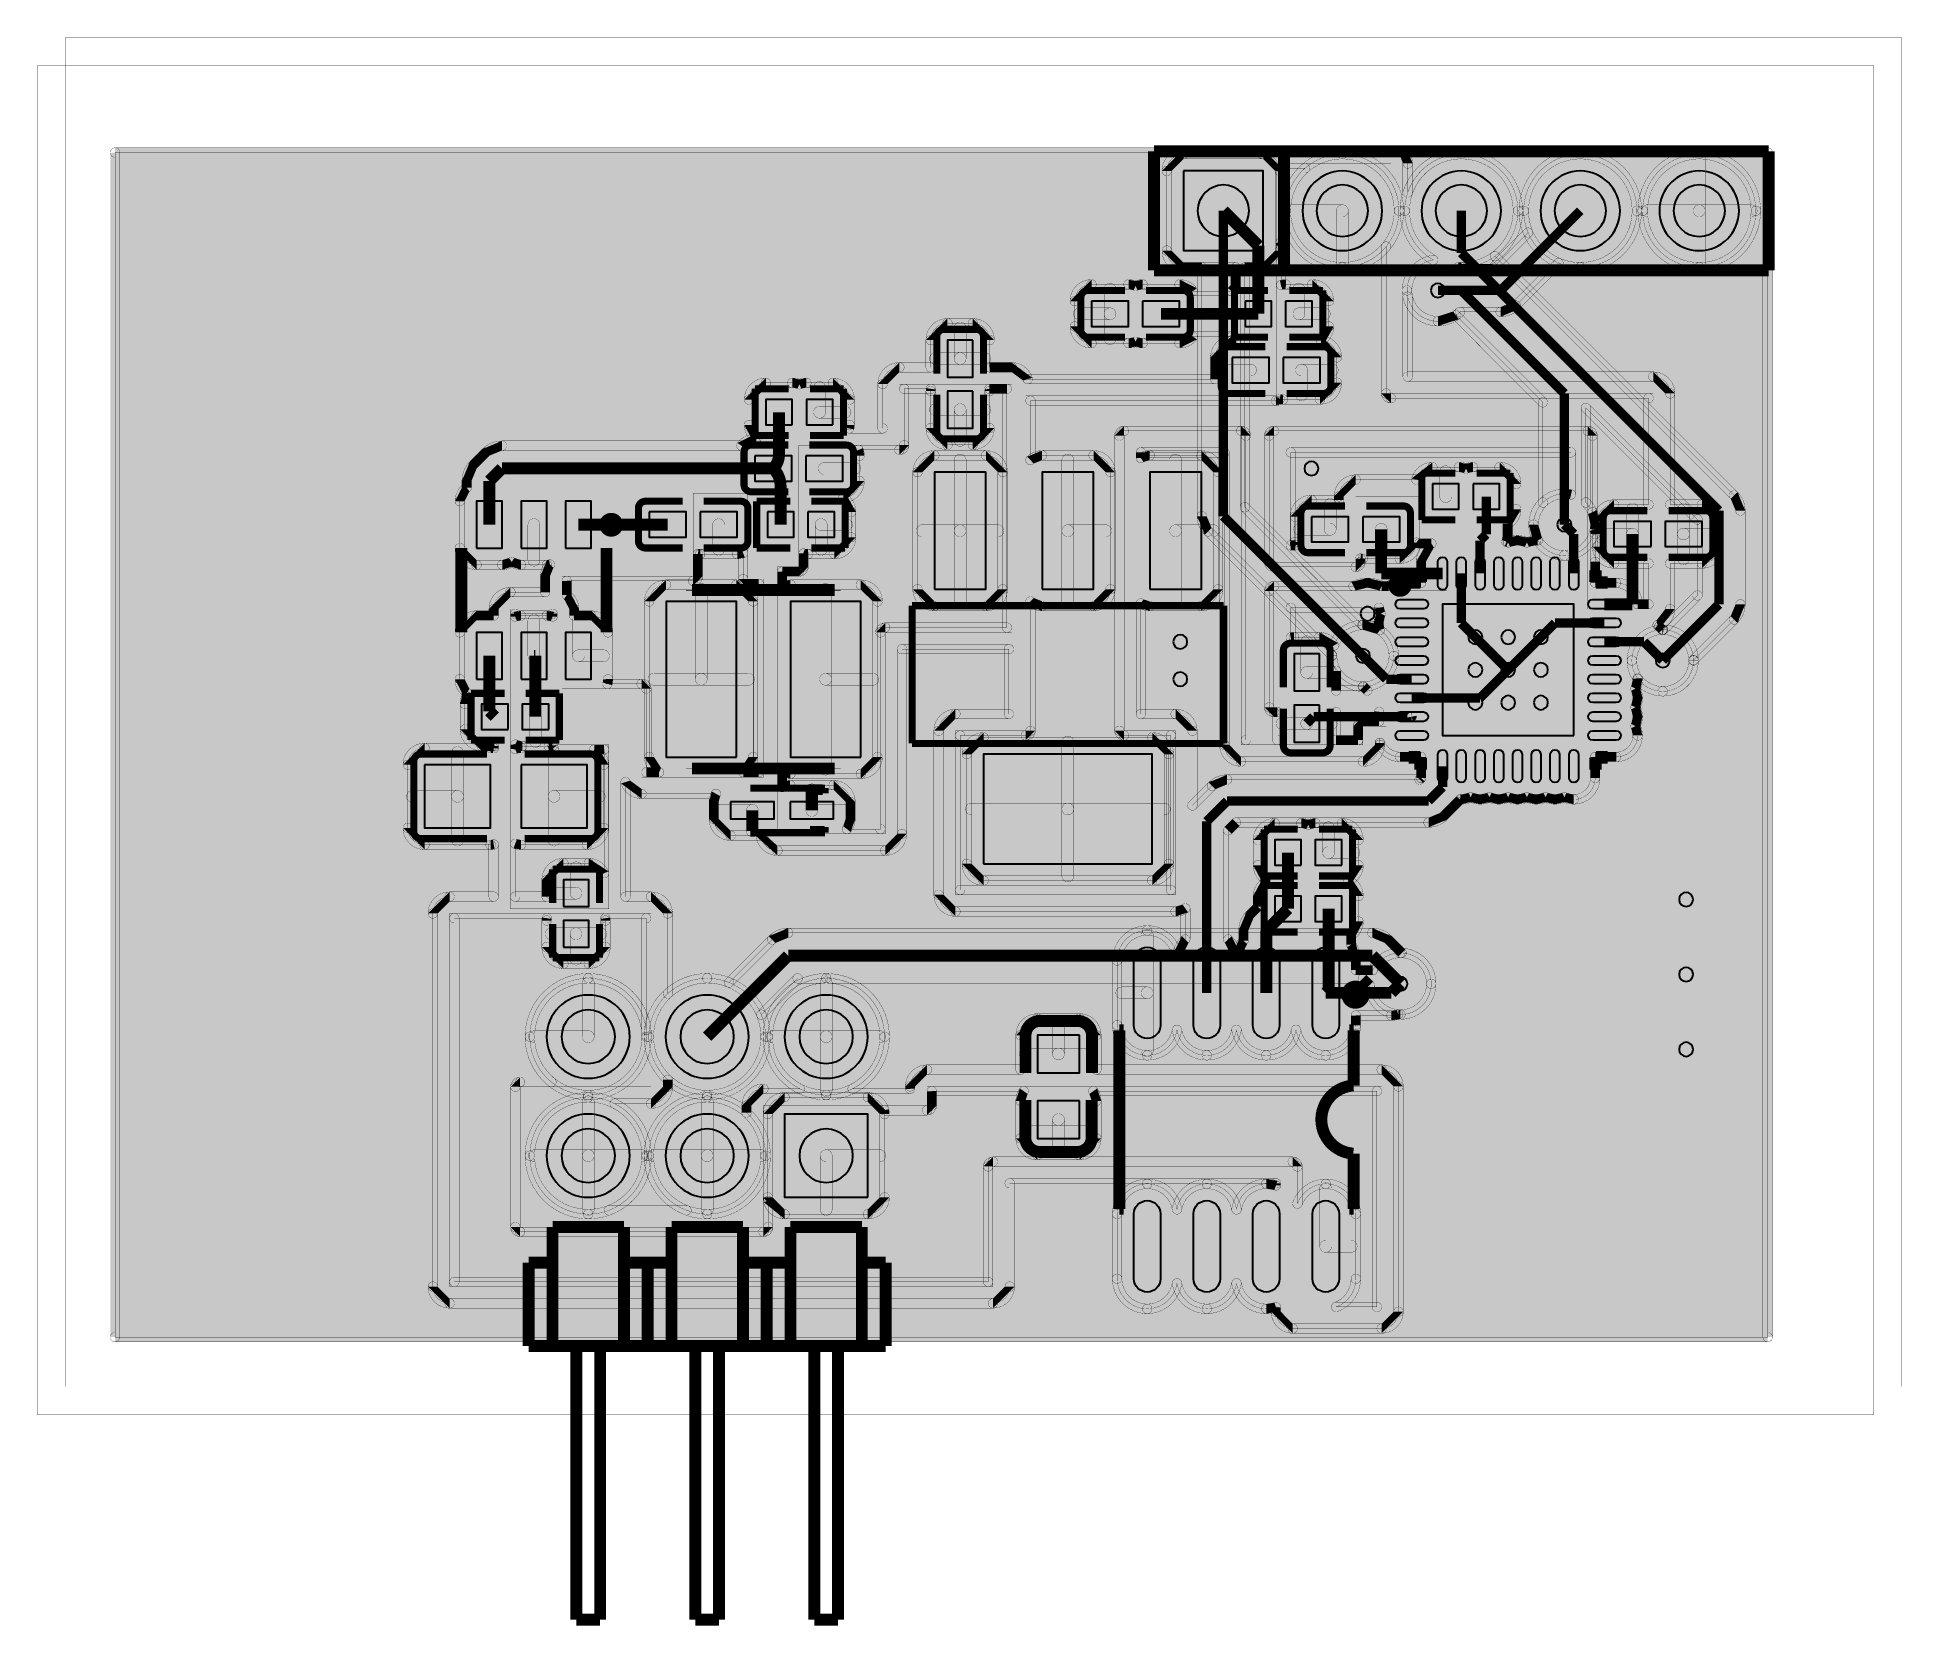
# Model space of a CAD drawing. Header units: millimetres. Extents: x -1.3 to 38.5, y -5.8 to 28.1.
import ezdxf

# ---------------------------------------------------------------- set-up
doc = ezdxf.new("R2010")
doc.units = ezdxf.units.MM
for name, color, linetype, true_color in [('Bottom Layer', 7, 'Continuous', 0x008400), ('Hole Layer', 7, 'Continuous', 0xc2c2c2), ('Top Layer', 7, 'Continuous', 0xff0000), ('Top Silkscreen Layer', 7, 'Continuous', 0x008484)]:
    doc.layers.add(name, color=color, linetype=linetype, true_color=true_color)

msp = doc.modelspace()

# ---------------------------------------------------------------- hatches: boundary and pattern name
at = {"layer": 'Bottom Layer'}
for points in [[(0.257, 25.642), (0.46, 25.642), (0.46, 0.358), (0.257, 0.358)], [(0.358, 25.54), (0.358, 25.744), (35.642, 25.744), (35.642, 25.54)], [(35.642, 25.642), (35.642, 0.358), (0.358, 0.358), (0.358, 25.642)], [(22.71, 25.25), (23.17, 25.71), (23.17, 25.507), (22.914, 25.25)], [(26.342, 14.9), (27, 14.242), (27.658, 14.9), (27, 15.558), (26.99, 15.558), (24.478, 18.07), (24.478, 23.192), (24.87, 23.192), (25.228, 23.55), (25.228, 25.25), (24.87, 25.608), (23.17, 25.608), (22.812, 25.25), (22.812, 23.55), (23.17, 23.192), (23.562, 23.192), (23.562, 17.88), (23.562, 17.88), (23.696, 17.556), (23.696, 17.556), (26.342, 14.91)], [(23.17, 25.507), (23.17, 25.71), (24.87, 25.71), (24.87, 25.507)], [(24.87, 25.71), (25.33, 25.25), (25.127, 25.25), (24.87, 25.507)], [(25.25, 24.4), (26.56, 25.71), (26.56, 25.507), (25.454, 24.4)], [(25.352, 24.4), (26.56, 23.192), (27.768, 24.4), (26.56, 25.608)], [(26.56, 25.71), (27.87, 24.4), (27.667, 24.4), (26.56, 25.507)], [(27.79, 24.4), (29.1, 25.71), (29.1, 25.507), (27.994, 24.4)], [(33.4, 14.142), (34.058, 14.8), (34.058, 14.81), (34.924, 15.676), (34.924, 15.676), (35.058, 16), (35.058, 16), (35.058, 18), (35.058, 18), (34.924, 18.324), (34.924, 18.324), (29.819, 23.429), (30.308, 24.4), (29.1, 25.608), (27.892, 24.4), (28.501, 23.351), (27.942, 22.7), (28.6, 22.042), (28.986, 22.167), (30.842, 20.31), (30.842, 18.173), (30.642, 17.7), (31.3, 17.042), (31.958, 17.7), (31.758, 18.173), (31.758, 20.194), (34.142, 17.81), (34.142, 16.19), (33.41, 15.458), (33.4, 15.458), (32.742, 14.8)], [(29.1, 25.71), (30.41, 24.4), (30.207, 24.4), (29.1, 25.507)], [(30.33, 24.4), (31.64, 25.71), (31.64, 25.507), (30.534, 24.4)], [(30.432, 24.4), (31.64, 23.192), (32.848, 24.4), (31.64, 25.608)], [(31.64, 25.71), (32.95, 24.4), (32.747, 24.4), (31.64, 25.507)], [(32.87, 24.4), (34.18, 25.71), (34.18, 25.507), (33.074, 24.4)], [(34.18, 23.192), (35.388, 24.4), (34.18, 25.608), (32.972, 24.4)], [(34.307, 24.4), (34.053, 24.4), (34.053, 25.509), (34.307, 25.509)], [(34.18, 25.71), (35.49, 24.4), (35.287, 24.4), (34.18, 25.507)], [(35.744, 0.358), (35.54, 0.358), (35.54, 25.642), (35.744, 25.642)], [(22.71, 25.25), (22.914, 25.25), (22.914, 23.55), (22.71, 23.55)], [(25.33, 23.55), (25.127, 23.55), (25.127, 25.25), (25.33, 25.25)], [(26.56, 23.09), (25.25, 24.4), (25.454, 24.4), (26.56, 23.294)], [(27.87, 24.4), (26.56, 23.09), (26.56, 23.294), (27.667, 24.4)], [(28.451, 23.262), (27.79, 24.4), (27.994, 24.4), (28.552, 23.439)], [(30.41, 24.4), (29.879, 23.347), (29.759, 23.511), (30.207, 24.4)], [(31.64, 23.09), (30.33, 24.4), (30.534, 24.4), (31.64, 23.294)], [(32.95, 24.4), (31.64, 23.09), (31.64, 23.294), (32.747, 24.4)], [(34.18, 23.09), (32.87, 24.4), (33.074, 24.4), (34.18, 23.294)], [(33.071, 24.273), (33.071, 24.527), (34.18, 24.527), (34.18, 24.273)], [(34.053, 24.4), (34.307, 24.4), (34.307, 23.291), (34.053, 23.291)], [(34.18, 24.273), (34.18, 24.527), (35.289, 24.527), (35.289, 24.273)], [(35.49, 24.4), (34.18, 23.09), (34.18, 23.294), (35.287, 24.4)], [(23.17, 23.09), (22.71, 23.55), (22.914, 23.55), (23.17, 23.294)], [(25.33, 23.55), (24.87, 23.09), (24.87, 23.294), (25.127, 23.55)], [(29.747, 23.357), (29.891, 23.501), (34.996, 18.396), (34.852, 18.252)], [(23.17, 23.09), (23.17, 23.294), (23.562, 23.294), (23.562, 23.09)], [(23.664, 17.88), (23.46, 17.88), (23.46, 23.192), (23.664, 23.192)], [(24.58, 18.07), (24.377, 18.07), (24.377, 23.192), (24.58, 23.192)], [(24.478, 23.09), (24.478, 23.294), (24.87, 23.294), (24.87, 23.09)], [(27.84, 22.7), (28.486, 23.451), (28.517, 23.25), (28.044, 22.7)], [(28.6, 21.94), (27.84, 22.7), (28.044, 22.7), (28.6, 22.144)], [(29.045, 22.084), (28.6, 21.94), (28.6, 22.144), (28.926, 22.249)], [(28.914, 22.095), (29.057, 22.238), (30.914, 20.382), (30.77, 20.238)], [(30.74, 20.31), (30.944, 20.31), (30.944, 18.173), (30.74, 18.173)], [(31.86, 18.173), (31.657, 18.173), (31.657, 20.194), (31.86, 20.194)], [(31.686, 20.122), (31.83, 20.266), (34.214, 17.882), (34.07, 17.738)], [(34.996, 18.396), (35.16, 18), (34.957, 18), (34.852, 18.252)], [(34.852, 18.252), (34.996, 18.396), (34.996, 18.396), (34.852, 18.252)], [(24.406, 17.998), (24.55, 18.142), (27.062, 15.63), (26.918, 15.486)], [(30.54, 17.7), (30.771, 18.245), (30.913, 18.1), (30.744, 17.7)], [(31.829, 18.245), (32.06, 17.7), (31.857, 17.7), (31.687, 18.1)], [(35.16, 16), (34.957, 16), (34.957, 18), (35.16, 18)], [(35.16, 18), (34.957, 18), (34.957, 18), (35.16, 18)], [(23.46, 17.88), (23.664, 17.88), (23.664, 17.88), (23.46, 17.88)], [(23.624, 17.484), (23.46, 17.88), (23.664, 17.88), (23.768, 17.628)], [(23.624, 17.484), (23.768, 17.628), (23.768, 17.628), (23.624, 17.484)], [(23.624, 17.484), (23.768, 17.628), (26.414, 14.982), (26.27, 14.838)], [(31.3, 16.94), (30.54, 17.7), (30.744, 17.7), (31.3, 17.144)], [(32.06, 17.7), (31.3, 16.94), (31.3, 17.144), (31.857, 17.7)], [(34.04, 17.81), (34.244, 17.81), (34.244, 16.19), (34.04, 16.19)], [(33.482, 15.386), (33.338, 15.53), (34.07, 16.262), (34.214, 16.118)], [(35.16, 16), (34.996, 15.604), (34.852, 15.748), (34.957, 16)], [(35.16, 16), (34.957, 16), (34.957, 16), (35.16, 16)], [(26.988, 15.66), (27, 15.66), (27, 15.457), (26.991, 15.457)], [(27, 15.66), (27.76, 14.9), (27.557, 14.9), (27, 15.457)], [(32.64, 14.8), (33.4, 15.56), (33.4, 15.357), (32.844, 14.8)], [(33.4, 15.56), (33.412, 15.56), (33.409, 15.357), (33.4, 15.357)], [(34.13, 14.738), (33.986, 14.882), (34.852, 15.748), (34.996, 15.604)], [(34.996, 15.604), (34.852, 15.748), (34.852, 15.748), (34.996, 15.604)], [(26.24, 14.9), (26.24, 14.912), (26.444, 14.909), (26.444, 14.9)], [(27, 14.14), (26.24, 14.9), (26.444, 14.9), (27, 14.343)], [(27.76, 14.9), (27, 14.14), (27, 14.343), (27.557, 14.9)], [(33.4, 14.04), (32.64, 14.8), (32.844, 14.8), (33.4, 14.243)], [(34.16, 14.8), (33.4, 14.04), (33.4, 14.243), (33.957, 14.8)], [(34.16, 14.812), (34.16, 14.8), (33.957, 14.8), (33.957, 14.809)], [(15.54, 5.523), (16.787, 6.77), (15.615, 8.015), (26.999, 8.015), (27.143, 7.871), (27.8, 7.242), (28.458, 7.9), (27.829, 8.558), (27.543, 8.843), (27.543, 8.843), (27.2, 8.985), (27.2, 8.985), (14.73, 8.985), (14.73, 8.985), (14.387, 8.843), (14.387, 8.843), (13.469, 7.925), (13, 8.017), (11.753, 6.77), (13, 5.523), (14.247, 6.77), (14.155, 7.239), (14.931, 8.015), (15.465, 8.015), (14.293, 6.77)], [(13.541, 7.854), (13.398, 7.997), (14.315, 8.915), (14.459, 8.771)], [(14.315, 8.915), (14.73, 9.087), (14.73, 8.884), (14.459, 8.771)], [(14.459, 8.771), (14.315, 8.915), (14.315, 8.915), (14.459, 8.771)], [(14.73, 8.884), (14.73, 9.087), (27.2, 9.087), (27.2, 8.884)], [(14.73, 8.884), (14.73, 9.087), (14.73, 9.087), (14.73, 8.884)], [(27.2, 9.087), (27.615, 8.915), (27.471, 8.771), (27.2, 8.884)], [(27.2, 8.884), (27.2, 9.087), (27.2, 9.087), (27.2, 8.884)], [(27.471, 8.771), (27.615, 8.915), (27.9, 8.629), (27.757, 8.486)], [(27.471, 8.771), (27.615, 8.915), (27.615, 8.915), (27.471, 8.771)], [(27.833, 8.659), (28.56, 7.9), (28.357, 7.9), (27.824, 8.456)], [(9.111, 6.77), (10.46, 8.119), (10.46, 7.916), (9.314, 6.77)], [(10.46, 5.523), (11.707, 6.77), (10.46, 8.017), (9.213, 6.77)], [(10.46, 8.119), (11.809, 6.77), (11.606, 6.77), (10.46, 7.916)], [(11.651, 6.77), (13, 8.119), (13, 7.916), (11.854, 6.77)], [(13, 8.119), (13.508, 8.02), (13.431, 7.831), (13, 7.916)], [(14.227, 7.168), (14.084, 7.311), (14.859, 8.087), (15.003, 7.943)], [(14.191, 6.77), (15.459, 8.116), (15.471, 7.913), (14.394, 6.77)], [(14.931, 7.913), (14.931, 8.116), (15.465, 8.116), (15.465, 7.913)], [(15.621, 8.116), (16.889, 6.77), (16.686, 6.77), (15.609, 7.913)], [(15.615, 7.913), (15.615, 8.116), (26.999, 8.116), (26.999, 7.913)], [(26.927, 7.943), (27.071, 8.087), (27.214, 7.943), (27.071, 7.8)], [(27.8, 7.14), (27.041, 7.867), (27.244, 7.876), (27.8, 7.343)], [(28.56, 7.9), (27.8, 7.14), (27.8, 7.343), (28.357, 7.9)], [(14.25, 7.278), (14.349, 6.77), (14.146, 6.77), (14.061, 7.201)], [(10.46, 5.421), (9.111, 6.77), (9.314, 6.77), (10.46, 5.624)], [(11.809, 6.77), (10.46, 5.421), (10.46, 5.624), (11.606, 6.77)], [(13, 5.421), (11.651, 6.77), (11.854, 6.77), (13, 5.624)], [(14.349, 6.77), (13, 5.421), (13, 5.624), (14.146, 6.77)], [(15.54, 5.421), (14.191, 6.77), (14.394, 6.77), (15.54, 5.624)], [(14.392, 6.643), (14.392, 6.897), (15.54, 6.897), (15.54, 6.643)], [(15.667, 5.622), (15.413, 5.622), (15.413, 6.77), (15.667, 6.77)], [(15.54, 6.643), (15.54, 6.897), (16.688, 6.897), (16.688, 6.643)], [(16.889, 6.77), (15.54, 5.421), (15.54, 5.624), (16.686, 6.77)], [(9.111, 4.23), (10.46, 5.579), (10.46, 5.376), (9.314, 4.23)], [(10.46, 5.579), (11.809, 4.23), (11.606, 4.23), (10.46, 5.376)], [(11.651, 4.23), (13, 5.579), (13, 5.376), (11.854, 4.23)], [(13, 5.579), (14.349, 4.23), (14.146, 4.23), (13, 5.376)], [(14.191, 5.119), (14.651, 5.579), (14.651, 5.376), (14.394, 5.119)], [(14.651, 5.376), (14.651, 5.579), (16.429, 5.579), (16.429, 5.376)], [(14.651, 5.376), (14.651, 5.579), (14.651, 5.579), (14.651, 5.376)], [(16.429, 5.579), (16.889, 5.119), (16.686, 5.119), (16.429, 5.376)], [(16.429, 5.376), (16.429, 5.579), (16.429, 5.579), (16.429, 5.376)], [(9.213, 4.23), (10.46, 2.983), (11.707, 4.23), (10.46, 5.477)], [(10.587, 4.23), (10.333, 4.23), (10.333, 5.378), (10.587, 5.378)], [(13, 2.983), (14.247, 4.23), (13, 5.477), (11.753, 4.23)], [(13.127, 4.23), (12.873, 4.23), (12.873, 5.378), (13.127, 5.378)], [(16.429, 2.983), (16.787, 3.341), (16.787, 5.119), (16.429, 5.477), (16.429, 5.477), (14.651, 5.477), (14.651, 5.477), (14.293, 5.119), (14.293, 3.341), (14.651, 2.983), (14.651, 2.983), (16.429, 2.983)], [(14.191, 5.119), (14.394, 5.119), (14.394, 3.341), (14.191, 3.341)], [(16.889, 3.341), (16.686, 3.341), (16.686, 5.119), (16.889, 5.119)], [(10.46, 2.881), (9.111, 4.23), (9.314, 4.23), (10.46, 3.084)], [(9.312, 4.103), (9.312, 4.357), (10.46, 4.357), (10.46, 4.103)], [(10.333, 4.23), (10.587, 4.23), (10.587, 3.082), (10.333, 3.082)], [(10.46, 4.103), (10.46, 4.357), (11.608, 4.357), (11.608, 4.103)], [(11.809, 4.23), (10.46, 2.881), (10.46, 3.084), (11.606, 4.23)], [(13, 2.881), (11.651, 4.23), (11.854, 4.23), (13, 3.084)], [(11.852, 4.103), (11.852, 4.357), (13, 4.357), (13, 4.103)], [(12.873, 4.23), (13.127, 4.23), (13.127, 3.082), (12.873, 3.082)], [(13, 4.103), (13, 4.357), (14.148, 4.357), (14.148, 4.103)], [(14.349, 4.23), (13, 2.881), (13, 3.084), (14.146, 4.23)], [(14.651, 2.881), (14.191, 3.341), (14.394, 3.341), (14.651, 3.084)], [(16.889, 3.341), (16.429, 2.881), (16.429, 3.084), (16.686, 3.341)], [(14.651, 2.881), (14.651, 3.084), (14.651, 3.084), (14.651, 2.881)], [(14.651, 2.881), (14.651, 3.084), (16.429, 3.084), (16.429, 2.881)], [(16.429, 2.881), (16.429, 3.084), (16.429, 3.084), (16.429, 2.881)], [(0.358, 0.257), (0.358, 0.46), (35.642, 0.46), (35.642, 0.257)]]:
    msp.add_hatch(color=256, dxfattribs=at).paths.add_polyline_path(points)
at = {"layer": 'Top Layer'}
for points in [[(0.257, 25.642), (0.46, 25.642), (0.46, 0.358), (0.257, 0.358)], [(0.358, 25.54), (0.358, 25.744), (24.873, 25.744), (24.873, 25.54)], [(35.642, 25.642), (35.642, 0.358), (0.358, 0.358), (0.358, 25.642), (24.873, 25.642), (24.847, 25.608), (23.17, 25.608), (22.812, 25.25), (22.812, 23.55), (23.17, 23.192), (24.282, 23.192), (24.282, 22.766), (24.198, 22.685), (23.372, 22.685), (23.085, 22.828), (22.295, 22.828), (22.145, 22.795), (21.995, 22.828), (21.205, 22.828), (20.847, 22.47), (20.847, 21.93), (21.205, 21.572), (21.995, 21.572), (22.145, 21.605), (22.295, 21.572), (23.085, 21.572), (23.372, 21.715), (24.198, 21.715), (24.292, 21.628), (24.205, 21.628), (23.847, 21.27), (23.847, 20.805), (19.843, 20.805), (19.5, 21.058), (19.5, 21.058), (19.028, 21.058), (19.028, 21.64), (18.67, 21.998), (18.13, 21.998), (17.772, 21.64), (17.772, 21.058), (17.103, 21.058), (17.103, 21.058), (16.745, 20.7), (16.745, 20.7), (16.745, 19.755), (16.033, 19.755), (16.041, 19.83), (16.041, 20.37), (15.683, 20.728), (15.117, 20.728), (14.967, 20.695), (14.817, 20.728), (14.252, 20.728), (13.893, 20.37), (13.893, 19.83), (14.049, 19.535), (14.049, 19.528), (14.015, 19.528), (13.729, 19.385), (8.618, 19.385), (8.618, 19.385), (8.275, 19.243), (8.275, 19.243), (8.007, 18.975), (8.007, 18.975), (7.865, 18.632), (7.865, 18.632), (7.865, 18.49), (7.717, 18.2), (7.717, 17.2), (8.075, 16.842), (8.625, 16.842), (8.825, 16.903), (9.025, 16.842), (9.575, 16.842), (9.642, 16.848), (9.542, 16.6), (9.542, 16.6), (9.542, 16.258), (8.8, 16.258), (8.8, 16.258), (8.442, 15.9), (8.442, 15.9), (8.442, 15.758), (8.075, 15.758), (8.075, 15.758), (7.717, 15.4), (7.717, 14.4), (7.865, 14.11), (7.865, 14.032), (7.826, 13.87), (7.826, 13.33), (8.184, 12.972), (8.442, 12.972), (8.442, 12.927), (8.375, 12.933), (6.965, 12.933), (6.965, 12.933), (6.607, 12.575), (6.607, 12.575), (6.607, 11.225), (6.607, 11.225), (6.965, 10.867), (8.375, 10.867), (8.375, 10.867), (8.442, 10.873), (8.442, 9.758), (7.5, 9.758), (7.5, 9.758), (7.142, 9.4), (7.142, 9.4), (7.142, 1.436), (7.142, 1.436), (7.5, 1.078), (7.5, 1.078), (19.1, 1.078), (19.1, 1.078), (19.458, 1.436), (19.458, 1.436), (19.458, 3.642), (25.142, 3.642), (25.142, 3.594), (24.935, 3.628), (24.3, 3.083), (23.665, 3.628), (23.03, 3.083), (22.395, 3.628), (21.753, 2.986), (21.753, 1.604), (22.395, 0.962), (23.03, 1.507), (23.665, 0.962), (24.3, 1.507), (24.935, 0.962), (25.142, 0.996), (25.142, 0.9), (25.142, 0.9), (25.5, 0.542), (25.5, 0.542), (27.4, 0.542), (27.4, 0.542), (27.758, 0.9), (27.758, 0.9), (27.758, 5.708), (27.758, 5.708), (27.4, 6.066), (27.4, 6.066), (21.308, 6.066), (21.308, 6.8), (20.95, 7.158), (20.05, 7.158), (19.692, 6.8), (19.692, 6.066), (17.693, 6.066), (17.693, 6.066), (17.335, 5.708), (17.335, 5.708), (17.335, 5.658), (16.105, 5.658), (16.787, 6.77), (15.54, 8.017), (14.293, 6.77), (14.975, 5.658), (14.2, 5.658), (14.2, 5.658), (13.842, 5.3), (13.842, 5.3), (13.842, 5.15), (13, 5.477), (11.753, 4.23), (12.557, 3.064), (10.903, 3.064), (11.707, 4.23), (11.025, 5.342), (11.8, 5.342), (11.8, 5.342), (12.158, 5.7), (12.158, 5.7), (12.158, 5.85), (13, 5.523), (14.247, 6.77), (13, 8.017), (12.158, 7.69), (12.158, 9.4), (12.158, 9.4), (11.8, 9.758), (11.258, 9.758), (11.258, 12.206), (11.6, 11.954), (11.6, 11.954), (13.187, 11.954), (13.142, 11.78), (13.142, 11.42), (13.5, 11.062), (14.144, 11.062), (14.5, 10.742), (14.5, 10.742), (16.8, 10.742), (16.8, 10.742), (17.158, 11.1), (17.158, 11.1), (17.158, 15.042), (19.442, 15.042), (19.442, 13.658), (18.3, 13.658), (18.3, 13.658), (17.942, 13.3), (17.942, 13.3), (17.942, 9.8), (17.942, 9.8), (18.3, 9.442), (23, 9.442), (23, 9.442), (23.207, 9.508), (23.207, 8.846), (23.03, 8.493), (22.395, 9.038), (21.753, 8.396), (21.753, 7.014), (22.395, 6.372), (23.03, 6.917), (23.665, 6.372), (24.3, 6.917), (24.935, 6.372), (25.57, 6.917), (26.205, 6.372), (26.847, 7.014), (26.847, 7.22), (27.605, 7.22), (27.605, 7.22), (27.754, 7.243), (27.8, 7.242), (28.458, 7.9), (27.8, 8.558), (27.209, 8.19), (26.847, 8.19), (26.847, 8.396), (26.751, 8.735), (26.751, 8.934), (26.907, 9.23), (26.907, 9.77), (26.688, 10.1), (26.907, 10.43), (26.907, 10.97), (26.549, 11.328), (25.983, 11.328), (25.833, 11.295), (25.683, 11.328), (25.117, 11.328), (24.759, 10.97), (24.759, 10.43), (24.915, 10.134), (24.915, 10.066), (24.759, 9.77), (24.759, 9.545), (24.592, 9.378), (24.592, 9.378), (24.45, 9.035), (24.45, 9.035), (24.45, 8.817), (24.3, 8.493), (24.123, 8.846), (24.123, 11.175), (24.29, 11.342), (28.4, 11.342), (28.4, 11.342), (28.724, 11.476), (28.724, 11.476), (29.024, 11.776), (29.024, 11.776), (29.074, 11.836), (29.1, 11.835), (29.3, 11.881), (29.5, 11.835), (29.7, 11.881), (29.9, 11.835), (30.1, 11.881), (30.3, 11.835), (30.5, 11.881), (30.7, 11.835), (30.9, 11.881), (31.1, 11.835), (31.3, 11.881), (31.5, 11.835), (31.958, 12.293), (31.958, 12.742), (32.407, 12.742), (32.865, 13.2), (32.819, 13.401), (32.865, 13.601), (32.819, 13.8), (32.865, 14), (32.819, 14.2), (32.865, 14.4), (32.865, 14.417), (33.4, 14.142), (34.058, 14.8), (33.4, 15.458), (33.39, 15.458), (33.324, 15.524), (33.324, 15.524), (33.291, 15.554), (33.291, 15.554), (33.558, 15.9), (33.558, 15.9), (33.558, 16.872), (34.24, 16.872), (34.598, 17.23), (34.598, 17.77), (34.598, 17.77), (34.24, 18.128), (33.558, 18.128), (33.558, 20.5), (33.558, 20.5), (33.2, 20.858), (33.2, 20.858), (27.956, 20.858), (27.956, 22.566), (28.6, 22.042), (29.073, 22.242), (29.94, 22.242), (29.94, 22.242), (30.264, 22.376), (30.264, 22.376), (31.174, 23.286), (31.64, 23.192), (32.848, 24.4), (31.64, 25.608), (30.432, 24.4), (30.526, 23.934), (29.75, 23.158), (29.073, 23.158), (29.035, 23.194), (29.1, 23.192), (30.308, 24.4), (29.1, 25.608), (27.956, 24.787), (27.956, 25.409), (27.956, 25.409), (27.87, 25.642)], [(22.71, 25.25), (23.17, 25.71), (23.17, 25.507), (22.914, 25.25)], [(23.17, 25.507), (23.17, 25.71), (24.847, 25.71), (24.847, 25.507)], [(24.763, 25.665), (24.796, 25.708), (24.95, 25.576), (24.932, 25.552)], [(27.947, 25.708), (28.057, 25.409), (27.854, 25.409), (27.793, 25.576)], [(27.859, 24.82), (29.1, 25.71), (29.1, 25.507), (28.052, 24.755)], [(27.87, 25.54), (27.87, 25.744), (35.642, 25.744), (35.642, 25.54)], [(29.1, 25.71), (30.41, 24.4), (30.207, 24.4), (29.1, 25.507)], [(30.33, 24.4), (31.64, 25.71), (31.64, 25.507), (30.534, 24.4)], [(31.64, 25.71), (32.95, 24.4), (32.747, 24.4), (31.64, 25.507)], [(32.87, 24.4), (34.18, 25.71), (34.18, 25.507), (33.074, 24.4)], [(32.972, 24.4), (34.18, 23.192), (35.388, 24.4), (34.18, 25.608)], [(34.307, 24.4), (34.053, 24.4), (34.053, 25.509), (34.307, 25.509)], [(34.18, 25.71), (35.49, 24.4), (35.287, 24.4), (34.18, 25.507)], [(35.744, 0.358), (35.54, 0.358), (35.54, 25.642), (35.744, 25.642)], [(22.898, 13.198), (22.898, 9.902), (18.402, 9.902), (18.402, 13.198), (19.8, 13.198), (19.8, 13.198), (19.902, 13.3), (19.902, 13.3), (19.902, 16.062), (20.15, 15.962), (21.25, 15.962), (21.608, 16.32), (21.608, 18.82), (21.25, 19.178), (20.15, 19.178), (19.902, 19.078), (19.902, 20.345), (25.145, 20.345), (25.221, 20.38), (25.221, 20.38), (25.295, 20.372), (26.085, 20.372), (26.443, 20.73), (26.443, 21.27), (26.107, 21.628), (26.274, 21.93), (26.274, 22.47), (25.916, 22.828), (25.35, 22.828), (25.252, 22.815), (25.252, 23.653), (25.252, 23.653), (25.247, 23.727), (25.247, 25.308), (25.763, 25.308), (25.352, 24.4), (26.56, 23.192), (27.496, 23.636), (27.496, 20.5), (27.598, 20.398), (27.598, 20.398), (33.098, 20.398), (33.098, 18.128), (32.36, 18.128), (32.002, 17.77), (32.002, 17.23), (32.002, 17.23), (32.36, 16.872), (33.098, 16.872), (33.098, 16.002), (32.865, 16.002), (32.407, 16.458), (31.958, 16.458), (31.958, 16.657), (31.958, 16.907), (31.958, 17.5), (31.958, 17.5), (31.949, 17.591), (31.958, 17.7), (31.902, 17.967), (31.902, 19.6), (31.8, 19.702), (31.8, 19.702), (25.1, 19.702), (24.998, 19.6), (24.998, 19.6), (24.998, 16.9), (25.1, 16.798), (25.1, 16.798), (26.845, 16.798), (26.947, 16.9), (26.947, 16.9), (26.947, 16.975), (26.995, 16.972), (27.785, 16.972), (28.143, 17.316), (28.2, 17.298), (28.2, 17.298), (28.461, 17.298), (28.242, 16.907), (28.242, 16.458), (27.793, 16.458), (27.546, 16.386), (27.4, 16.386), (27.1, 16.458), (26.801, 16.386), (25.1, 16.386), (24.998, 16.285), (24.998, 16.285), (24.998, 13.8), (25.1, 13.698), (25.1, 13.698), (25.172, 13.698), (25.172, 13.102), (24.502, 13.102), (24.502, 19.6), (24.4, 19.702), (24.4, 19.702), (21.9, 19.702), (21.798, 19.6), (21.798, 19.6), (21.798, 13.3), (21.9, 13.198), (21.9, 13.198)], [(22.71, 25.25), (22.914, 25.25), (22.914, 23.55), (22.71, 23.55)], [(25.348, 23.727), (25.145, 23.727), (25.145, 25.308), (25.348, 25.308)], [(25.247, 25.206), (25.247, 25.409), (25.763, 25.409), (25.763, 25.206)], [(25.25, 24.4), (25.695, 25.384), (25.83, 25.231), (25.454, 24.4)], [(28.057, 24.787), (27.854, 24.787), (27.854, 25.409), (28.057, 25.409)], [(28.057, 25.409), (27.854, 25.409), (27.854, 25.409), (28.057, 25.409)], [(26.56, 23.09), (25.25, 24.4), (25.454, 24.4), (26.56, 23.294)], [(25.451, 24.273), (25.451, 24.527), (26.56, 24.527), (26.56, 24.273)], [(26.433, 24.4), (26.687, 24.4), (26.687, 23.291), (26.433, 23.291)], [(30.41, 24.4), (29.1, 23.09), (29.1, 23.294), (30.207, 24.4)], [(30.432, 23.894), (30.33, 24.4), (30.534, 24.4), (30.619, 23.973)], [(32.95, 24.4), (31.64, 23.09), (31.64, 23.294), (32.747, 24.4)], [(34.18, 23.09), (32.87, 24.4), (33.074, 24.4), (34.18, 23.294)], [(33.071, 24.273), (33.071, 24.527), (34.18, 24.527), (34.18, 24.273)], [(34.053, 24.4), (34.307, 24.4), (34.307, 23.291), (34.053, 23.291)], [(34.18, 24.273), (34.18, 24.527), (35.289, 24.527), (35.289, 24.273)], [(35.49, 24.4), (34.18, 23.09), (34.18, 23.294), (35.287, 24.4)], [(29.822, 23.086), (29.678, 23.23), (30.454, 24.005), (30.597, 23.862)], [(23.17, 23.09), (22.71, 23.55), (22.914, 23.55), (23.17, 23.294)], [(25.347, 23.742), (25.354, 23.653), (25.151, 23.653), (25.146, 23.711)], [(25.354, 22.815), (25.151, 22.815), (25.151, 23.653), (25.354, 23.653)], [(25.354, 23.653), (25.151, 23.653), (25.151, 23.653), (25.354, 23.653)], [(27.575, 23.572), (26.56, 23.09), (26.56, 23.294), (27.417, 23.7)], [(27.394, 23.636), (27.598, 23.636), (27.598, 20.5), (27.394, 20.5)], [(23.17, 23.09), (23.17, 23.294), (24.282, 23.294), (24.282, 23.09)], [(24.181, 23.192), (24.384, 23.192), (24.384, 22.766), (24.181, 22.766)], [(29.103, 23.27), (29.146, 23.229), (29, 23.087), (28.968, 23.117)], [(29.1, 23.09), (29.03, 23.092), (29.041, 23.295), (29.1, 23.294)], [(29.073, 23.057), (29.073, 23.26), (29.75, 23.26), (29.75, 23.057)], [(30.336, 22.304), (30.192, 22.448), (31.102, 23.357), (31.245, 23.214)], [(31.64, 23.09), (31.134, 23.192), (31.213, 23.379), (31.64, 23.294)], [(20.745, 22.47), (21.205, 22.93), (21.205, 22.727), (20.948, 22.47)], [(21.205, 22.727), (21.205, 22.93), (21.995, 22.93), (21.995, 22.727)], [(21.727, 22.2), (21.473, 22.2), (21.473, 22.729), (21.727, 22.729)], [(21.995, 22.93), (22.188, 22.888), (22.103, 22.703), (21.995, 22.727)], [(22.103, 22.888), (22.295, 22.93), (22.295, 22.727), (22.188, 22.703)], [(22.295, 22.727), (22.295, 22.93), (23.085, 22.93), (23.085, 22.727)], [(23.085, 22.93), (23.453, 22.746), (23.29, 22.624), (23.085, 22.727)], [(23.372, 22.584), (23.372, 22.787), (24.198, 22.787), (24.198, 22.584)], [(24.117, 22.746), (24.225, 22.849), (24.339, 22.682), (24.279, 22.624)], [(25.225, 22.912), (25.35, 22.93), (25.35, 22.727), (25.28, 22.717)], [(25.35, 22.727), (25.35, 22.93), (25.916, 22.93), (25.916, 22.727)], [(25.76, 22.2), (25.506, 22.2), (25.506, 22.729), (25.76, 22.729)], [(25.916, 22.93), (26.375, 22.47), (26.172, 22.47), (25.916, 22.727)], [(20.745, 22.47), (20.948, 22.47), (20.948, 21.93), (20.745, 21.93)], [(20.946, 22.073), (20.946, 22.327), (21.6, 22.327), (21.6, 22.073)], [(25.633, 22.073), (25.633, 22.327), (26.175, 22.327), (26.175, 22.073)], [(26.375, 21.93), (26.172, 21.93), (26.172, 22.47), (26.375, 22.47)], [(28.057, 20.858), (27.854, 20.858), (27.854, 22.566), (28.057, 22.566)], [(28.6, 21.94), (27.856, 22.546), (28.055, 22.587), (28.6, 22.144)], [(29.146, 22.171), (28.6, 21.94), (28.6, 22.144), (29, 22.313)], [(29.073, 22.14), (29.073, 22.344), (29.94, 22.344), (29.94, 22.14)], [(30.336, 22.304), (29.94, 22.14), (29.94, 22.344), (30.192, 22.448)], [(29.94, 22.14), (29.94, 22.344), (29.94, 22.344), (29.94, 22.14)], [(30.336, 22.304), (30.192, 22.448), (30.192, 22.448), (30.336, 22.304)], [(17.67, 21.64), (18.13, 22.1), (18.13, 21.897), (17.874, 21.64)], [(18.13, 21.897), (18.13, 22.1), (18.67, 22.1), (18.67, 21.897)], [(18.527, 21.245), (18.273, 21.245), (18.273, 21.899), (18.527, 21.899)], [(18.67, 22.1), (19.13, 21.64), (18.927, 21.64), (18.67, 21.897)], [(21.205, 21.47), (20.745, 21.93), (20.948, 21.93), (21.205, 21.674)], [(21.473, 22.2), (21.727, 22.2), (21.727, 21.671), (21.473, 21.671)], [(26.375, 21.93), (26.162, 21.542), (26.053, 21.713), (26.172, 21.93)], [(17.67, 21.64), (17.874, 21.64), (17.874, 21.058), (17.67, 21.058)], [(19.13, 21.058), (18.927, 21.058), (18.927, 21.64), (19.13, 21.64)], [(21.205, 21.47), (21.205, 21.674), (21.995, 21.674), (21.995, 21.47)], [(22.188, 21.513), (21.995, 21.47), (21.995, 21.674), (22.103, 21.697)], [(22.295, 21.47), (22.103, 21.513), (22.188, 21.697), (22.295, 21.674)], [(22.295, 21.47), (22.295, 21.674), (23.085, 21.674), (23.085, 21.47)], [(23.453, 21.654), (23.085, 21.47), (23.085, 21.674), (23.29, 21.776)], [(23.372, 21.613), (23.372, 21.817), (24.198, 21.817), (24.198, 21.613)], [(23.745, 21.27), (24.205, 21.73), (24.205, 21.527), (23.948, 21.27)], [(24.237, 21.543), (24.117, 21.654), (24.279, 21.776), (24.346, 21.714)], [(24.205, 21.527), (24.205, 21.73), (24.292, 21.73), (24.292, 21.527)], [(26.114, 21.729), (26.545, 21.27), (26.342, 21.27), (26.101, 21.526)], [(16.643, 20.7), (17.103, 21.16), (17.103, 20.957), (16.846, 20.7)], [(17.103, 20.957), (17.103, 21.16), (17.772, 21.16), (17.772, 20.957)], [(17.103, 20.957), (17.103, 21.16), (17.103, 21.16), (17.103, 20.957)], [(17.871, 21.118), (17.871, 21.372), (18.4, 21.372), (18.4, 21.118)], [(18.4, 21.118), (18.4, 21.372), (18.929, 21.372), (18.929, 21.118)], [(19.028, 20.957), (19.028, 21.16), (19.5, 21.16), (19.5, 20.957)], [(19.5, 21.16), (19.94, 20.835), (19.745, 20.775), (19.5, 20.957)], [(19.5, 20.957), (19.5, 21.16), (19.5, 21.16), (19.5, 20.957)], [(23.745, 21.27), (23.948, 21.27), (23.948, 20.805), (23.745, 20.805)], [(23.946, 20.873), (23.946, 21.127), (24.6, 21.127), (24.6, 20.873)], [(25.69, 20.873), (25.69, 21.127), (26.344, 21.127), (26.344, 20.873)], [(26.545, 20.73), (26.342, 20.73), (26.342, 21.27), (26.545, 21.27)], [(13.792, 20.37), (14.252, 20.83), (14.252, 20.627), (13.995, 20.37)], [(14.252, 20.627), (14.252, 20.83), (14.817, 20.83), (14.817, 20.627)], [(14.817, 20.83), (15.01, 20.788), (14.925, 20.603), (14.817, 20.627)], [(14.925, 20.788), (15.117, 20.83), (15.117, 20.627), (15.01, 20.603)], [(15.117, 20.627), (15.117, 20.83), (15.683, 20.83), (15.683, 20.627)], [(15.683, 20.83), (16.143, 20.37), (15.939, 20.37), (15.683, 20.627)], [(16.643, 20.7), (16.846, 20.7), (16.846, 20.7), (16.643, 20.7)], [(16.643, 20.7), (16.846, 20.7), (16.846, 19.755), (16.643, 19.755)], [(17.205, 20.497), (17.205, 20.7), (17.775, 20.7), (17.775, 20.497)], [(19.025, 20.497), (19.025, 20.7), (19.398, 20.7), (19.398, 20.497)], [(19.843, 20.703), (19.843, 20.906), (23.847, 20.906), (23.847, 20.703)], [(25.563, 21), (25.817, 21), (25.817, 20.471), (25.563, 20.471)], [(26.545, 20.73), (26.085, 20.27), (26.085, 20.474), (26.342, 20.73)], [(27.956, 20.757), (27.956, 20.96), (33.2, 20.96), (33.2, 20.757)], [(33.2, 20.96), (33.66, 20.5), (33.457, 20.5), (33.2, 20.757)], [(33.2, 20.757), (33.2, 20.96), (33.2, 20.96), (33.2, 20.757)], [(13.995, 19.83), (13.792, 19.83), (13.792, 20.37), (13.995, 20.37)], [(15.984, 11.202), (16.058, 11.42), (16.058, 11.78), (15.7, 12.138), (14.77, 12.138), (14.77, 12.138), (14.602, 12.096), (14.602, 12.428), (14.778, 12.382), (16.279, 12.382), (16.637, 12.74), (16.637, 16.06), (16.279, 16.418), (14.778, 16.418), (14.778, 16.418), (14.602, 16.372), (14.602, 16.698), (14.955, 16.698), (15.057, 16.8), (15.057, 16.8), (15.057, 17.084), (15.15, 17.072), (15.716, 17.072), (16.074, 17.43), (16.074, 17.97), (15.908, 18.272), (16.253, 18.63), (16.253, 19.17), (16.231, 19.295), (17.103, 19.295), (17.205, 19.397), (17.205, 19.397), (17.205, 20.598), (17.775, 20.598), (17.772, 20.55), (17.772, 19.76), (18.13, 19.402), (18.67, 19.402), (19.028, 19.76), (19.028, 20.55), (19.025, 20.598), (19.398, 20.598), (19.398, 15.502), (16.8, 15.502), (16.8, 15.502), (16.698, 15.4), (16.698, 15.4), (16.698, 11.202)], [(15.273, 20.629), (15.527, 20.629), (15.527, 20.1), (15.273, 20.1)], [(16.143, 19.83), (15.939, 19.83), (15.939, 20.37), (16.143, 20.37)], [(17.306, 19.397), (17.103, 19.397), (17.103, 20.598), (17.306, 20.598)], [(17.67, 20.55), (17.675, 20.612), (17.876, 20.585), (17.874, 20.55)], [(17.67, 20.55), (17.874, 20.55), (17.874, 19.76), (17.67, 19.76)], [(19.126, 20.612), (19.13, 20.55), (18.927, 20.55), (18.924, 20.585)], [(19.13, 19.76), (18.927, 19.76), (18.927, 20.55), (19.13, 20.55)], [(19.297, 20.598), (19.5, 20.598), (19.5, 15.502), (19.297, 15.502)], [(20.003, 19.078), (19.8, 19.078), (19.8, 20.345), (20.003, 20.345)], [(19.902, 20.244), (19.902, 20.447), (25.145, 20.447), (25.145, 20.244)], [(25.298, 20.312), (25.145, 20.244), (25.145, 20.447)], [(25.154, 20.303), (25.289, 20.456), (25.289, 20.456), (25.154, 20.303)], [(25.295, 20.27), (25.2, 20.28), (25.242, 20.479), (25.295, 20.474)], [(25.295, 20.27), (25.295, 20.474), (26.085, 20.474), (26.085, 20.27)], [(27.598, 20.297), (27.394, 20.5), (27.598, 20.5)], [(27.598, 20.297), (27.598, 20.5), (27.598, 20.5), (27.598, 20.297)], [(27.598, 20.297), (27.598, 20.5), (33.098, 20.5), (33.098, 20.297)], [(33.2, 18.128), (32.997, 18.128), (32.997, 20.398), (33.2, 20.398)], [(33.66, 18.128), (33.457, 18.128), (33.457, 20.5), (33.66, 20.5)], [(33.66, 20.5), (33.457, 20.5), (33.457, 20.5), (33.66, 20.5)], [(15.4, 19.973), (15.4, 20.227), (15.942, 20.227), (15.942, 19.973)], [(17.871, 20.028), (17.871, 20.282), (18.4, 20.282), (18.4, 20.028)], [(18.273, 20.155), (18.527, 20.155), (18.527, 19.501), (18.273, 19.501)], [(18.4, 20.028), (18.4, 20.282), (18.929, 20.282), (18.929, 20.028)], [(13.647, 19.446), (14.015, 19.63), (14.015, 19.427), (13.81, 19.324)], [(13.992, 19.451), (13.792, 19.83), (13.995, 19.83), (14.107, 19.618)], [(13.948, 19.535), (14.151, 19.535), (14.151, 19.528), (13.948, 19.528)], [(14.015, 19.427), (14.015, 19.63), (14.049, 19.63), (14.049, 19.427)], [(16.143, 19.83), (16.132, 19.733), (15.934, 19.776), (15.939, 19.83)], [(16.033, 19.653), (16.033, 19.856), (16.745, 19.856), (16.745, 19.653)], [(18.13, 19.3), (17.67, 19.76), (17.874, 19.76), (18.13, 19.503)], [(19.13, 19.76), (18.67, 19.3), (18.67, 19.503), (18.927, 19.76)], [(21.697, 19.6), (21.9, 19.803), (21.9, 19.6)], [(21.697, 19.6), (21.9, 19.6), (21.9, 19.6), (21.697, 19.6)], [(21.9, 13.3), (21.697, 13.3), (21.697, 19.6), (21.9, 19.6)], [(21.9, 19.6), (21.9, 19.803), (24.4, 19.803), (24.4, 19.6)], [(24.4, 19.803), (24.603, 19.6), (24.4, 19.6)], [(24.4, 19.6), (24.4, 19.803), (24.4, 19.803), (24.4, 19.6)], [(24.603, 13.102), (24.4, 13.102), (24.4, 19.6), (24.603, 19.6)], [(24.897, 19.6), (25.1, 19.803), (25.1, 19.6)], [(24.897, 19.6), (25.1, 19.6), (25.1, 19.6), (24.897, 19.6)], [(24.897, 19.6), (25.1, 19.6), (25.1, 16.9), (24.897, 16.9)], [(25.1, 19.6), (25.1, 19.803), (31.8, 19.803), (31.8, 19.6)], [(31.8, 19.803), (32.003, 19.6), (31.8, 19.6)], [(31.8, 19.6), (31.8, 19.803), (31.8, 19.803), (31.8, 19.6)], [(32.003, 17.967), (31.8, 17.967), (31.8, 19.6), (32.003, 19.6)], [(8.079, 18.903), (7.935, 19.047), (8.203, 19.315), (8.347, 19.171)], [(8.203, 19.315), (8.618, 19.487), (8.618, 19.284), (8.347, 19.171)], [(8.347, 19.171), (8.203, 19.315), (8.203, 19.315), (8.347, 19.171)], [(8.618, 19.284), (8.618, 19.487), (13.729, 19.487), (13.729, 19.284)], [(8.618, 19.284), (8.618, 19.487), (8.618, 19.487), (8.618, 19.284)], [(16.326, 19.33), (16.355, 19.17), (16.152, 19.17), (16.136, 19.26)], [(16.355, 18.63), (16.152, 18.63), (16.152, 19.17), (16.355, 19.17)], [(16.231, 19.193), (16.231, 19.397), (17.103, 19.397), (17.103, 19.193)], [(17.306, 19.397), (17.103, 19.193), (17.103, 19.397)], [(17.306, 19.397), (17.103, 19.397), (17.103, 19.397), (17.306, 19.397)], [(17.39, 18.82), (17.85, 19.28), (17.85, 19.077), (17.594, 18.82)], [(17.492, 16.32), (17.85, 15.962), (18.95, 15.962), (19.308, 16.32), (19.308, 18.82), (18.95, 19.178), (17.85, 19.178), (17.492, 18.82)], [(17.85, 19.077), (17.85, 19.28), (18.95, 19.28), (18.95, 19.077)], [(18.13, 19.3), (18.13, 19.503), (18.67, 19.503), (18.67, 19.3)], [(18.95, 19.28), (19.41, 18.82), (19.207, 18.82), (18.95, 19.077)], [(19.831, 19.151), (20.15, 19.28), (20.15, 19.077), (19.972, 19.005)], [(20.15, 19.077), (20.15, 19.28), (21.25, 19.28), (21.25, 19.077)], [(21.25, 19.28), (21.71, 18.82), (21.507, 18.82), (21.25, 19.077)], [(22.36, 19.122), (22.157, 19.122), (22.157, 19.242), (22.36, 19.242)], [(22.204, 19.208), (22.45, 19.28), (22.45, 19.077), (22.313, 19.037)], [(22.258, 19.14), (22.258, 19.344), (24.042, 19.344), (24.042, 19.14)], [(23.358, 11.706), (23.358, 13.3), (23.358, 13.3), (23, 13.658), (23, 13.658), (22.258, 13.658), (22.258, 16.018), (22.45, 15.962), (23.55, 15.962), (23.908, 16.32), (23.908, 18.82), (23.55, 19.178), (22.45, 19.178), (22.258, 19.122), (22.258, 19.242), (24.042, 19.242), (24.042, 13), (24.042, 13), (24.4, 12.642), (24.4, 12.642), (27, 12.642), (27, 12.642), (27.358, 13), (27.358, 13), (27.358, 13.042), (27.363, 13.042), (27.793, 12.742), (28.242, 12.742), (28.242, 12.543), (28.242, 12.293), (28.242, 12.29), (28.21, 12.258), (24.1, 12.258), (24.1, 12.258), (23.776, 12.124), (23.776, 12.124)], [(22.45, 19.077), (22.45, 19.28), (23.55, 19.28), (23.55, 19.077)], [(23.55, 19.28), (24.01, 18.82), (23.807, 18.82), (23.55, 19.077)], [(23.94, 19.242), (24.144, 19.242), (24.144, 13), (23.94, 13)], [(25.56, 17.258), (25.357, 17.258), (25.357, 19.242), (25.56, 19.242)], [(25.458, 19.14), (25.458, 19.344), (31.442, 19.344), (31.442, 19.14)], [(25.458, 17.258), (25.458, 19.242), (31.442, 19.242), (31.442, 18.343), (31.3, 18.358), (30.642, 17.7), (30.734, 17.364), (30.7, 17.366), (30.5, 17.32), (30.3, 17.366), (30.1, 17.32), (30.064, 17.335), (30.091, 17.491), (30.091, 17.718), (30.274, 18.03), (30.274, 18.57), (29.916, 18.928), (29.35, 18.928), (29.2, 18.895), (29.05, 18.928), (28.484, 18.928), (28.138, 18.661), (26.845, 18.661), (26.845, 18.661), (26.487, 18.303), (26.487, 18.303), (26.487, 18.228), (25.905, 18.228), (25.547, 17.87), (25.547, 17.33), (25.554, 17.258)], [(31.544, 18.343), (31.34, 18.343), (31.34, 19.242), (31.544, 19.242)], [(7.763, 18.632), (7.935, 19.047), (8.079, 18.903), (7.967, 18.632)], [(8.079, 18.903), (7.935, 19.047), (7.935, 19.047), (8.079, 18.903)], [(15.5, 18.773), (15.5, 19.027), (16.154, 19.027), (16.154, 18.773)], [(17.39, 18.82), (17.594, 18.82), (17.594, 16.32), (17.39, 16.32)], [(18.527, 17.57), (18.273, 17.57), (18.273, 19.079), (18.527, 19.079)], [(19.41, 16.32), (19.207, 16.32), (19.207, 18.82), (19.41, 18.82)], [(20.827, 17.57), (20.573, 17.57), (20.573, 19.079), (20.827, 19.079)], [(21.71, 16.32), (21.507, 16.32), (21.507, 18.82), (21.71, 18.82)], [(23.127, 17.57), (22.873, 17.57), (22.873, 19.079), (23.127, 19.079)], [(24.01, 16.32), (23.807, 16.32), (23.807, 18.82), (24.01, 18.82)], [(26.385, 18.303), (26.845, 18.763), (26.845, 18.56), (26.589, 18.303)], [(26.845, 18.56), (26.845, 18.763), (28.138, 18.763), (28.138, 18.56)], [(26.845, 18.56), (26.845, 18.763), (26.845, 18.763), (26.845, 18.56)], [(28.04, 18.687), (28.484, 19.03), (28.484, 18.827), (28.236, 18.636)], [(28.484, 18.827), (28.484, 19.03), (29.05, 19.03), (29.05, 18.827)], [(28.894, 18.3), (28.64, 18.3), (28.64, 18.829), (28.894, 18.829)], [(29.05, 19.03), (29.243, 18.988), (29.158, 18.803), (29.05, 18.827)], [(29.158, 18.988), (29.35, 19.03), (29.35, 18.827), (29.243, 18.803)], [(29.35, 18.827), (29.35, 19.03), (29.916, 19.03), (29.916, 18.827)], [(29.916, 19.03), (30.375, 18.57), (30.172, 18.57), (29.916, 18.827)], [(7.615, 18.2), (7.805, 18.572), (7.925, 18.408), (7.819, 18.2)], [(7.763, 18.632), (7.967, 18.632), (7.967, 18.632), (7.763, 18.632)], [(7.763, 18.632), (7.967, 18.632), (7.967, 18.49), (7.763, 18.49)], [(15.963, 18.358), (16.175, 17.97), (15.972, 17.97), (15.853, 18.186)], [(16.355, 18.63), (15.912, 18.171), (15.904, 18.374), (16.152, 18.63)], [(25.445, 17.87), (25.905, 18.33), (25.905, 18.127), (25.648, 17.87)], [(25.905, 18.127), (25.905, 18.33), (26.487, 18.33), (26.487, 18.127)], [(30.375, 18.03), (30.172, 18.03), (30.172, 18.57), (30.375, 18.57)], [(30.54, 17.7), (31.3, 18.46), (31.3, 18.257), (30.744, 17.7)], [(31.3, 18.46), (31.464, 18.442), (31.42, 18.244), (31.3, 18.257)], [(7.819, 17.2), (7.615, 17.2), (7.615, 18.2), (7.819, 18.2)], [(16.175, 17.43), (15.972, 17.43), (15.972, 17.97), (16.175, 17.97)], [(26.427, 17.6), (26.173, 17.6), (26.173, 18.129), (26.427, 18.129)], [(26.385, 18.303), (26.589, 18.303), (26.589, 18.303), (26.385, 18.303)], [(26.385, 18.303), (26.589, 18.303), (26.589, 18.228), (26.385, 18.228)], [(30.375, 18.03), (30.141, 17.629), (30.041, 17.806), (30.172, 18.03)], [(31.995, 18.008), (32.06, 17.7), (31.857, 17.7), (31.809, 17.926)], [(31.9, 17.77), (32.36, 18.23), (32.36, 18.027), (32.103, 17.77)], [(32.36, 18.027), (32.36, 18.23), (33.098, 18.23), (33.098, 18.027)], [(32.882, 17.5), (32.628, 17.5), (32.628, 18.029), (32.882, 18.029)], [(33.558, 18.027), (33.558, 18.23), (34.24, 18.23), (34.24, 18.027)], [(33.972, 17.5), (33.718, 17.5), (33.718, 18.029), (33.972, 18.029)], [(34.24, 18.23), (34.7, 17.77), (34.497, 17.77), (34.24, 18.027)], [(9.173, 17.7), (9.427, 17.7), (9.427, 16.941), (9.173, 16.941)], [(13.118, 17.7), (13.372, 17.7), (13.372, 17.171), (13.118, 17.171)], [(15.306, 17.7), (15.56, 17.7), (15.56, 17.171), (15.306, 17.171)], [(15.433, 17.573), (15.433, 17.827), (15.975, 17.827), (15.975, 17.573)], [(17.591, 17.443), (17.591, 17.697), (18.4, 17.697), (18.4, 17.443)], [(18.273, 17.57), (18.527, 17.57), (18.527, 16.061), (18.273, 16.061)], [(18.4, 17.443), (18.4, 17.697), (19.209, 17.697), (19.209, 17.443)], [(20.573, 17.57), (20.827, 17.57), (20.827, 16.061), (20.573, 16.061)], [(20.7, 17.443), (20.7, 17.697), (21.509, 17.697), (21.509, 17.443)], [(22.873, 17.57), (23.127, 17.57), (23.127, 16.061), (22.873, 16.061)], [(23, 17.443), (23, 17.697), (23.809, 17.697), (23.809, 17.443)], [(25.445, 17.87), (25.648, 17.87), (25.648, 17.33), (25.445, 17.33)], [(25.646, 17.473), (25.646, 17.727), (26.3, 17.727), (26.3, 17.473)], [(27.263, 17.6), (27.517, 17.6), (27.517, 17.071), (27.263, 17.071)], [(30.193, 17.491), (29.989, 17.491), (29.989, 17.718), (30.193, 17.718)], [(30.647, 17.312), (30.54, 17.7), (30.744, 17.7), (30.821, 17.416)], [(32.06, 17.7), (32.049, 17.574), (31.849, 17.608), (31.857, 17.7)], [(32.049, 17.611), (32.06, 17.5), (31.857, 17.5), (31.85, 17.571)], [(31.9, 17.77), (32.103, 17.77), (32.103, 17.23), (31.9, 17.23)], [(32.101, 17.373), (32.101, 17.627), (32.755, 17.627), (32.755, 17.373)], [(33.845, 17.373), (33.845, 17.627), (34.499, 17.627), (34.499, 17.373)], [(34.7, 17.23), (34.497, 17.23), (34.497, 17.77), (34.7, 17.77)], [(34.497, 17.77), (34.7, 17.77), (34.7, 17.77), (34.497, 17.77)], [(8.075, 16.74), (7.615, 17.2), (7.819, 17.2), (8.075, 16.944)], [(12.85, 16.97), (12.788, 16.975), (12.815, 17.176), (12.85, 17.174)], [(12.85, 16.97), (12.85, 17.174), (13.64, 17.174), (13.64, 16.97)], [(13.803, 17), (13.64, 16.97), (13.64, 17.174), (13.731, 17.19)], [(15.15, 16.97), (15.03, 16.986), (15.083, 17.182), (15.15, 17.174)], [(15.15, 16.97), (15.15, 17.174), (15.716, 17.174), (15.716, 16.97)], [(16.175, 17.43), (15.716, 16.97), (15.716, 17.174), (15.972, 17.43)], [(25.455, 17.238), (25.445, 17.33), (25.648, 17.33), (25.654, 17.279)], [(25.458, 17.157), (25.458, 17.36), (25.554, 17.36), (25.554, 17.157)], [(28.245, 17.312), (27.785, 16.87), (27.785, 17.074), (28.042, 17.32)], [(28.2, 17.197), (28.086, 17.232), (28.2, 17.4)], [(28.14, 16.907), (28.408, 17.385), (28.514, 17.212), (28.343, 16.907)], [(28.2, 17.197), (28.2, 17.4), (28.2, 17.4), (28.2, 17.197)], [(28.2, 17.197), (28.2, 17.4), (28.461, 17.4), (28.461, 17.197)], [(30.193, 17.491), (30.159, 17.301), (29.968, 17.37), (29.989, 17.491)], [(30.1, 17.43), (30.144, 17.411), (30.056, 17.228), (30.028, 17.24)], [(30.056, 17.411), (30.3, 17.467), (30.3, 17.264), (30.144, 17.228)], [(30.3, 17.467), (30.544, 17.411), (30.456, 17.228), (30.3, 17.264)], [(30.456, 17.411), (30.7, 17.467), (30.7, 17.264), (30.544, 17.228)], [(30.7, 17.467), (30.742, 17.466), (30.726, 17.263), (30.7, 17.264)], [(32.06, 16.907), (31.857, 16.907), (31.857, 17.5), (32.06, 17.5)], [(32.06, 17.5), (31.857, 17.5), (31.857, 17.5), (32.06, 17.5)], [(31.9, 17.23), (32.103, 17.23), (32.103, 17.23), (31.9, 17.23)], [(32.36, 16.77), (31.9, 17.23), (32.103, 17.23), (32.36, 16.974)], [(32.628, 17.5), (32.882, 17.5), (32.882, 16.971), (32.628, 16.971)], [(33.718, 17.5), (33.972, 17.5), (33.972, 16.971), (33.718, 16.971)], [(34.7, 17.23), (34.24, 16.77), (34.24, 16.974), (34.497, 17.23)], [(8.075, 16.74), (8.075, 16.944), (8.625, 16.944), (8.625, 16.74)], [(8.882, 16.819), (8.625, 16.74), (8.625, 16.944), (8.768, 16.987)], [(9.025, 16.74), (8.768, 16.819), (8.882, 16.987), (9.025, 16.944)], [(9.025, 16.74), (9.025, 16.944), (9.575, 16.944), (9.575, 16.74)], [(9.44, 16.6), (9.569, 16.919), (9.715, 16.778), (9.643, 16.6)], [(9.661, 16.748), (9.575, 16.74), (9.575, 16.944), (9.623, 16.948)], [(11.702, 12.414), (11.702, 14.2), (11.702, 14.2), (11.6, 14.302), (11.6, 14.302), (10.869, 14.302), (10.883, 14.4), (10.883, 15.4), (10.525, 15.758), (10.158, 15.758), (10.158, 15.9), (10.158, 15.9), (10.002, 16.196), (10.002, 16.498), (12.7, 16.498), (12.802, 16.6), (12.802, 16.6), (12.802, 17.075), (12.85, 17.072), (13.64, 17.072), (13.767, 17.095), (13.767, 16.54), (13.767, 16.54), (13.869, 16.438), (13.869, 16.438), (14.098, 16.438), (14.098, 12.414), (13.77, 12.414), (13.98, 12.74), (13.98, 16.06), (13.98, 16.06), (13.622, 16.418), (12.121, 16.418), (12.121, 16.418), (11.763, 16.06), (11.763, 12.74), (11.763, 12.74), (11.973, 12.414)], [(12.903, 16.6), (12.7, 16.6), (12.7, 17.075), (12.903, 17.075)], [(13.666, 17.095), (13.869, 17.095), (13.869, 16.54), (13.666, 16.54)], [(14.602, 16.597), (14.602, 16.8), (14.955, 16.8), (14.955, 16.597)], [(15.158, 16.8), (14.955, 16.8), (14.955, 17.084), (15.158, 17.084)], [(15.158, 16.8), (14.955, 16.597), (14.955, 16.8)], [(15.158, 16.8), (14.955, 16.8), (14.955, 16.8), (15.158, 16.8)], [(25.1, 16.697), (24.897, 16.9), (25.1, 16.9)], [(25.1, 16.697), (25.1, 16.9), (25.1, 16.9), (25.1, 16.697)], [(25.1, 16.697), (25.1, 16.9), (26.845, 16.9), (26.845, 16.697)], [(27.048, 16.9), (26.845, 16.9), (26.845, 16.975), (27.048, 16.975)], [(27.048, 16.9), (26.845, 16.697), (26.845, 16.9)], [(27.048, 16.9), (26.845, 16.9), (26.845, 16.9), (27.048, 16.9)], [(26.995, 16.87), (26.933, 16.875), (26.96, 17.076), (26.995, 17.074)], [(26.995, 16.87), (26.995, 17.074), (27.785, 17.074), (27.785, 16.87)], [(28.14, 16.907), (28.343, 16.907), (28.343, 16.458), (28.14, 16.458)], [(32.06, 16.657), (31.857, 16.657), (31.857, 16.907), (32.06, 16.907)], [(32.36, 16.77), (32.36, 16.974), (33.098, 16.974), (33.098, 16.77)], [(33.2, 16.002), (32.997, 16.002), (32.997, 16.872), (33.2, 16.872)], [(33.66, 15.9), (33.457, 15.9), (33.457, 16.872), (33.66, 16.872)], [(33.558, 16.77), (33.558, 16.974), (34.24, 16.974), (34.24, 16.77)], [(8.34, 15.9), (8.8, 16.36), (8.8, 16.157), (8.543, 15.9)], [(8.8, 16.157), (8.8, 16.36), (9.542, 16.36), (9.542, 16.157)], [(8.8, 16.157), (8.8, 16.36), (8.8, 16.36), (8.8, 16.157)], [(9.44, 16.6), (9.643, 16.6), (9.643, 16.6), (9.44, 16.6)], [(9.44, 16.6), (9.643, 16.6), (9.643, 16.258), (9.44, 16.258)], [(10.103, 16.196), (9.9, 16.196), (9.9, 16.498), (10.103, 16.498)], [(10.002, 16.397), (10.002, 16.6), (12.7, 16.6), (12.7, 16.397)], [(11.661, 16.06), (12.121, 16.52), (12.121, 16.316), (11.865, 16.06)], [(12.121, 16.316), (12.121, 16.52), (13.622, 16.52), (13.622, 16.316)], [(12.121, 16.316), (12.121, 16.52), (12.121, 16.52), (12.121, 16.316)], [(12.903, 16.6), (12.7, 16.397), (12.7, 16.6)], [(12.903, 16.6), (12.7, 16.6), (12.7, 16.6), (12.903, 16.6)], [(13.622, 16.52), (14.082, 16.06), (13.879, 16.06), (13.622, 16.316)], [(13.666, 16.54), (13.869, 16.54), (13.869, 16.54), (13.666, 16.54)], [(13.869, 16.337), (13.666, 16.54), (13.869, 16.54)], [(13.869, 16.337), (13.869, 16.54), (13.869, 16.54), (13.869, 16.337)], [(13.869, 16.337), (13.869, 16.54), (14.098, 16.54), (14.098, 16.337)], [(13.997, 16.438), (14.2, 16.438), (14.2, 12.414), (13.997, 12.414)], [(14.703, 16.372), (14.5, 16.372), (14.5, 16.698), (14.703, 16.698)], [(14.552, 16.46), (14.778, 16.52), (14.778, 16.316), (14.652, 16.283)], [(14.778, 16.316), (14.778, 16.52), (16.279, 16.52), (16.279, 16.316)], [(14.778, 16.316), (14.778, 16.52), (14.778, 16.52), (14.778, 16.316)], [(16.279, 16.52), (16.739, 16.06), (16.536, 16.06), (16.279, 16.316)], [(24.897, 16.285), (25.1, 16.488), (25.1, 16.285)], [(25.1, 16.285), (25.1, 16.488), (26.801, 16.488), (26.801, 16.285)], [(26.754, 16.477), (27.1, 16.56), (27.1, 16.357), (26.847, 16.296)], [(27.1, 16.56), (27.446, 16.477), (27.353, 16.296), (27.1, 16.357)], [(27.4, 16.285), (27.4, 16.488), (27.546, 16.488), (27.546, 16.285)], [(27.491, 16.472), (27.793, 16.56), (27.793, 16.357), (27.601, 16.301)], [(27.793, 16.357), (27.793, 16.56), (28.242, 16.56), (28.242, 16.357)], [(32.06, 16.458), (31.857, 16.458), (31.857, 16.657), (32.06, 16.657)], [(31.958, 16.357), (31.958, 16.56), (32.407, 16.56), (32.407, 16.357)], [(32.407, 16.56), (32.967, 16.002), (32.764, 16.001), (32.407, 16.357)], [(10.059, 16.28), (10.26, 15.9), (10.057, 15.9), (9.944, 16.112)], [(11.661, 16.06), (11.865, 16.06), (11.865, 12.74), (11.661, 12.74)], [(12.999, 14.4), (12.745, 14.4), (12.745, 16.319), (12.999, 16.319)], [(14.082, 12.74), (13.879, 12.74), (13.879, 16.06), (14.082, 16.06)], [(13.879, 16.06), (14.082, 16.06), (14.082, 16.06), (13.879, 16.06)], [(15.655, 14.4), (15.401, 14.4), (15.401, 16.319), (15.655, 16.319)], [(16.739, 12.74), (16.536, 12.74), (16.536, 16.06), (16.739, 16.06)], [(17.85, 15.86), (17.39, 16.32), (17.594, 16.32), (17.85, 16.063)], [(17.85, 15.86), (17.85, 16.063), (18.95, 16.063), (18.95, 15.86)], [(19.41, 16.32), (18.95, 15.86), (18.95, 16.063), (19.207, 16.32)], [(20.003, 13.3), (19.8, 13.3), (19.8, 16.062), (20.003, 16.062)], [(20.15, 15.86), (19.831, 15.989), (19.972, 16.135), (20.15, 16.063)], [(20.15, 15.86), (20.15, 16.063), (21.25, 16.063), (21.25, 15.86)], [(21.71, 16.32), (21.25, 15.86), (21.25, 16.063), (21.507, 16.32)], [(22.36, 13.658), (22.157, 13.658), (22.157, 16.018), (22.36, 16.018)], [(22.45, 15.86), (22.204, 15.932), (22.313, 16.103), (22.45, 16.063)], [(22.45, 15.86), (22.45, 16.063), (23.55, 16.063), (23.55, 15.86)], [(24.01, 16.32), (23.55, 15.86), (23.55, 16.063), (23.807, 16.32)], [(24.897, 16.285), (25.1, 16.285), (25.1, 16.285), (24.897, 16.285)], [(25.1, 13.8), (24.897, 13.8), (24.897, 16.285), (25.1, 16.285)], [(25.56, 15.291), (25.357, 15.291), (25.357, 15.926), (25.56, 15.926)], [(25.458, 15.825), (25.458, 16.028), (27.341, 16.028), (27.341, 15.825)], [(26.38, 15.12), (26.07, 15.298), (25.53, 15.298), (25.458, 15.291), (25.458, 15.926), (27.341, 15.926), (27.381, 15.8), (27.335, 15.601), (27.36, 15.451), (27, 15.558)], [(27.29, 15.756), (27.241, 15.91), (27.441, 15.943), (27.472, 15.845)], [(32.865, 15.9), (32.865, 16.103), (33.098, 16.103), (33.098, 15.9)], [(7.615, 15.4), (8.075, 15.86), (8.075, 15.657), (7.819, 15.4)], [(8.075, 15.657), (8.075, 15.86), (8.442, 15.86), (8.442, 15.657)], [(8.075, 15.657), (8.075, 15.86), (8.075, 15.86), (8.075, 15.657)], [(8.34, 15.9), (8.543, 15.9), (8.543, 15.9), (8.34, 15.9)], [(8.34, 15.9), (8.543, 15.9), (8.543, 15.758), (8.34, 15.758)], [(9.003, 15.736), (8.8, 15.736), (8.8, 15.798), (9.003, 15.798)], [(8.867, 15.832), (9.025, 15.86), (9.025, 15.657), (8.937, 15.641)], [(8.902, 15.697), (8.902, 15.9), (9.698, 15.9), (9.698, 15.697)], [(9.698, 15.798), (9.698, 15.736), (9.575, 15.758), (9.025, 15.758), (9.025, 15.758), (8.902, 15.736), (8.902, 15.798)], [(9.025, 15.657), (9.025, 15.86), (9.575, 15.86), (9.575, 15.657)], [(9.025, 15.657), (9.025, 15.86), (9.025, 15.86), (9.025, 15.657)], [(9.427, 14.9), (9.173, 14.9), (9.173, 15.659), (9.427, 15.659)], [(9.575, 15.86), (9.733, 15.832), (9.663, 15.641), (9.575, 15.657)], [(9.597, 15.798), (9.8, 15.798), (9.8, 15.736), (9.597, 15.736)], [(10.26, 15.758), (10.057, 15.758), (10.057, 15.9), (10.26, 15.9)], [(10.26, 15.9), (10.057, 15.9), (10.057, 15.9), (10.26, 15.9)], [(10.377, 14.9), (10.123, 14.9), (10.123, 15.659), (10.377, 15.659)], [(10.158, 15.657), (10.158, 15.86), (10.525, 15.86), (10.525, 15.657)], [(10.525, 15.86), (10.985, 15.4), (10.782, 15.4), (10.525, 15.657)], [(16.597, 15.4), (16.8, 15.603), (16.8, 15.4)], [(16.8, 15.4), (16.8, 15.603), (19.398, 15.603), (19.398, 15.4)], [(16.8, 15.4), (16.8, 15.603), (16.8, 15.603), (16.8, 15.4)], [(26.284, 15.154), (27, 15.66), (27, 15.457), (26.476, 15.086)], [(27, 15.66), (27.416, 15.536), (27.305, 15.366), (27, 15.457)], [(27.233, 15.601), (27.29, 15.845), (27.472, 15.756), (27.437, 15.601)], [(27.264, 15.418), (27.233, 15.601), (27.437, 15.601), (27.456, 15.484)], [(33.193, 15.527), (33.389, 15.58), (33.389, 15.58), (33.193, 15.527)], [(33.356, 15.632), (33.395, 15.596), (33.252, 15.453), (33.227, 15.475)], [(33.252, 15.453), (33.395, 15.596), (33.462, 15.53), (33.318, 15.386)], [(33.252, 15.453), (33.395, 15.596), (33.395, 15.596), (33.252, 15.453)], [(33.66, 15.9), (33.317, 15.455), (33.265, 15.652), (33.457, 15.9)], [(33.388, 15.56), (33.4, 15.56), (33.4, 15.357), (33.391, 15.357)], [(33.4, 15.56), (34.16, 14.8), (33.957, 14.8), (33.4, 15.357)], [(33.66, 15.9), (33.457, 15.9), (33.457, 15.9), (33.66, 15.9)], [(7.819, 14.4), (7.615, 14.4), (7.615, 15.4), (7.819, 15.4)], [(10.985, 14.4), (10.782, 14.4), (10.782, 15.4), (10.985, 15.4)], [(16.597, 15.4), (16.8, 15.4), (16.8, 15.4), (16.597, 15.4)], [(16.597, 15.4), (16.8, 15.4), (16.8, 11.202), (16.597, 11.202)], [(17.158, 14.94), (17.158, 15.143), (19.442, 15.143), (19.442, 14.94)], [(25.438, 15.391), (25.53, 15.4), (25.53, 15.197), (25.479, 15.191)], [(25.53, 15.197), (25.53, 15.4), (26.07, 15.4), (26.07, 15.197)], [(25.927, 14.545), (25.673, 14.545), (25.673, 15.199), (25.927, 15.199)], [(26.07, 15.4), (26.468, 15.171), (26.292, 15.069), (26.07, 15.197)], [(10.25, 14.773), (10.25, 15.027), (10.784, 15.027), (10.784, 14.773)], [(17.26, 11.1), (17.057, 11.1), (17.057, 15.042), (17.26, 15.042)], [(19.34, 15.042), (19.544, 15.042), (19.544, 13.658), (19.34, 13.658)], [(34.16, 14.8), (33.4, 14.04), (33.4, 14.243), (33.957, 14.8)], [(7.805, 14.028), (7.615, 14.4), (7.819, 14.4), (7.925, 14.192)], [(10.985, 14.4), (10.967, 14.274), (10.772, 14.33), (10.782, 14.4)], [(10.869, 14.2), (10.869, 14.403), (11.6, 14.403), (11.6, 14.2)], [(11.6, 14.403), (11.803, 14.2), (11.6, 14.2)], [(11.6, 14.2), (11.6, 14.403), (11.6, 14.403), (11.6, 14.2)], [(11.862, 14.273), (11.862, 14.527), (12.872, 14.527), (12.872, 14.273)], [(12.872, 14.273), (12.872, 14.527), (13.881, 14.527), (13.881, 14.273)], [(15.401, 14.4), (15.655, 14.4), (15.655, 12.481), (15.401, 12.481)], [(15.528, 14.273), (15.528, 14.527), (16.538, 14.527), (16.538, 14.273)], [(25.8, 14.418), (25.8, 14.672), (26.329, 14.672), (26.329, 14.418)], [(26.53, 14.158), (26.327, 14.158), (26.327, 14.574), (26.53, 14.574)], [(27, 14.14), (26.34, 14.524), (26.516, 14.625), (27, 14.343)], [(27.01, 14.242), (27.094, 14.158), (26.428, 14.158), (26.428, 14.574), (27, 14.242)], [(27.012, 14.14), (27, 14.14), (27, 14.343), (27.009, 14.344)], [(32.967, 14.4), (32.911, 14.156), (32.728, 14.245), (32.764, 14.4)], [(32.966, 14.421), (32.967, 14.4), (32.764, 14.4), (32.763, 14.413)], [(33.4, 14.04), (32.782, 14.358), (32.947, 14.476), (33.4, 14.243)], [(7.725, 13.87), (7.774, 14.078), (7.956, 13.986), (7.928, 13.87)], [(7.763, 14.11), (7.967, 14.11), (7.967, 14.032), (7.763, 14.032)], [(11.803, 12.414), (11.6, 12.414), (11.6, 14.2), (11.803, 14.2)], [(11.803, 14.2), (11.6, 14.2), (11.6, 14.2), (11.803, 14.2)], [(26.428, 14.057), (26.428, 14.26), (27.094, 14.26), (27.094, 14.057)], [(26.938, 14.17), (27.082, 14.314), (27.166, 14.23), (27.022, 14.086)], [(32.911, 14.245), (32.967, 14), (32.764, 14), (32.728, 14.156)], [(32.967, 14), (32.911, 13.756), (32.728, 13.845), (32.764, 14)], [(7.928, 13.33), (7.725, 13.33), (7.725, 13.87), (7.928, 13.87)], [(9.206, 13.6), (9.46, 13.6), (9.46, 13.071), (9.206, 13.071)], [(17.84, 13.3), (18.3, 13.76), (18.3, 13.557), (18.044, 13.3)], [(18.3, 13.557), (18.3, 13.76), (19.442, 13.76), (19.442, 13.557)], [(18.3, 13.557), (18.3, 13.76), (18.3, 13.76), (18.3, 13.557)], [(22.258, 13.557), (22.258, 13.76), (23, 13.76), (23, 13.557)], [(23, 13.76), (23.46, 13.3), (23.257, 13.3), (23, 13.557)], [(23, 13.557), (23, 13.76), (23, 13.76), (23, 13.557)], [(25.1, 13.597), (24.897, 13.8), (25.1, 13.8)], [(25.07, 13.698), (25.274, 13.698), (25.274, 13.102), (25.07, 13.102)], [(25.1, 13.597), (25.1, 13.8), (25.1, 13.8), (25.1, 13.597)], [(25.1, 13.597), (25.1, 13.8), (25.172, 13.8), (25.172, 13.597)], [(25.271, 13.328), (25.271, 13.582), (25.8, 13.582), (25.8, 13.328)], [(25.8, 13.328), (25.8, 13.582), (26.329, 13.582), (26.329, 13.328)], [(26.53, 13.102), (26.327, 13.102), (26.327, 13.698), (26.53, 13.698)], [(26.428, 13.597), (26.428, 13.8), (27.346, 13.8), (27.346, 13.597)], [(26.428, 13.102), (26.428, 13.698), (27.346, 13.698), (27.335, 13.601), (27.346, 13.502), (27, 13.502), (27, 13.502), (26.898, 13.4), (26.898, 13.4), (26.898, 13.102)], [(26.797, 13.4), (27, 13.603), (27, 13.4)], [(27, 13.4), (27, 13.603), (27.346, 13.603), (27.346, 13.4)], [(27, 13.4), (27, 13.603), (27, 13.603), (27, 13.4)], [(27.233, 13.601), (27.246, 13.72), (27.445, 13.677), (27.437, 13.601)], [(27.247, 13.48), (27.233, 13.601), (27.437, 13.601), (27.445, 13.524)], [(32.911, 13.845), (32.967, 13.601), (32.764, 13.601), (32.728, 13.756)], [(32.967, 13.601), (32.911, 13.356), (32.728, 13.445), (32.764, 13.601)], [(8.184, 12.87), (7.725, 13.33), (7.928, 13.33), (8.184, 13.073)], [(17.84, 13.3), (18.044, 13.3), (18.044, 13.3), (17.84, 13.3)], [(17.84, 13.3), (18.044, 13.3), (18.044, 9.8), (17.84, 9.8)], [(18.3, 13.198), (18.503, 13.198), (18.503, 9.902), (18.3, 9.902)], [(18.402, 13.097), (18.402, 13.3), (19.8, 13.3), (19.8, 13.097)], [(18.44, 12.8), (18.9, 13.26), (18.9, 13.057), (18.644, 12.8)], [(22.5, 10.102), (22.858, 10.46), (22.858, 12.8), (22.5, 13.158), (18.9, 13.158), (18.542, 12.8), (18.542, 10.46), (18.542, 10.46), (18.9, 10.102)], [(18.9, 13.057), (18.9, 13.26), (22.5, 13.26), (22.5, 13.057)], [(19.8, 13.097), (19.8, 13.3), (19.8, 13.3), (19.8, 13.097)], [(20.003, 13.3), (19.8, 13.097), (19.8, 13.3)], [(20.003, 13.3), (19.8, 13.3), (19.8, 13.3), (20.003, 13.3)], [(21.9, 13.097), (21.697, 13.3), (21.9, 13.3)], [(21.9, 13.097), (21.9, 13.3), (21.9, 13.3), (21.9, 13.097)], [(21.9, 13.097), (21.9, 13.3), (22.898, 13.3), (22.898, 13.097)], [(22.5, 13.26), (22.96, 12.8), (22.757, 12.8), (22.5, 13.057)], [(22.797, 13.198), (23, 13.198), (23, 9.902), (22.797, 9.902)], [(23.46, 11.706), (23.257, 11.706), (23.257, 13.3), (23.46, 13.3)], [(23.46, 13.3), (23.257, 13.3), (23.257, 13.3), (23.46, 13.3)], [(24.502, 13), (24.502, 13.203), (25.172, 13.203), (25.172, 13)], [(26.428, 13), (26.428, 13.203), (26.898, 13.203), (26.898, 13)], [(26.797, 13.4), (27, 13.4), (27, 13.4), (26.797, 13.4)], [(26.797, 13.4), (27, 13.4), (27, 13.102), (26.797, 13.102)], [(27.358, 12.94), (27.358, 13.143), (27.363, 13.143), (27.363, 12.94)], [(32.967, 13.2), (32.407, 12.641), (32.407, 12.844), (32.764, 13.2)], [(32.911, 13.445), (32.967, 13.2), (32.764, 13.2), (32.728, 13.356)], [(6.505, 12.575), (6.965, 13.035), (6.965, 12.832), (6.709, 12.575)], [(6.965, 12.832), (6.965, 13.035), (8.375, 13.035), (8.375, 12.832)], [(6.965, 12.832), (6.965, 13.035), (6.965, 13.035), (6.965, 12.832)], [(7.797, 11.9), (7.543, 11.9), (7.543, 12.834), (7.797, 12.834)], [(8.184, 12.87), (8.184, 13.073), (8.442, 13.073), (8.442, 12.87)], [(8.543, 12.927), (8.34, 12.927), (8.34, 12.972), (8.543, 12.972)], [(8.375, 13.035), (8.461, 13.027), (8.423, 12.827), (8.375, 12.832)], [(9.003, 12.911), (8.8, 12.911), (8.8, 13.004), (9.003, 13.004)], [(9.05, 12.87), (8.86, 12.912), (8.944, 13.097), (9.05, 13.073)], [(8.867, 13.007), (9.025, 13.035), (9.025, 12.832), (8.937, 12.816)], [(8.902, 12.911), (8.902, 13.004), (9.05, 12.972), (9.616, 12.972), (9.7, 12.982), (9.724, 12.933), (9.025, 12.933), (9.025, 12.933)], [(9.572, 10.116), (9.572, 9.758), (8.902, 9.758), (8.902, 10.889), (9.025, 10.867), (10.435, 10.867), (10.435, 10.867), (10.793, 11.225), (10.793, 12.575), (10.793, 12.575), (10.589, 12.898), (10.798, 12.898), (10.798, 10.259), (10.47, 10.474), (9.93, 10.474)], [(9.025, 12.832), (9.025, 13.035), (9.724, 13.035), (9.724, 12.832)], [(9.025, 12.832), (9.025, 13.035), (9.025, 13.035), (9.025, 12.832)], [(9.05, 12.87), (9.05, 13.073), (9.616, 13.073), (9.616, 12.87)], [(9.647, 12.866), (9.6, 12.964), (9.8, 13)], [(9.857, 11.9), (9.603, 11.9), (9.603, 12.834), (9.857, 12.834)], [(9.724, 12.883), (9.616, 12.87), (9.616, 13.073), (9.676, 13.081)], [(10.633, 12.99), (10.895, 12.575), (10.692, 12.575), (10.545, 12.807)], [(10.589, 12.797), (10.589, 13), (10.798, 13), (10.798, 12.797)], [(10.697, 12.898), (10.9, 12.898), (10.9, 10.259), (10.697, 10.259)], [(11.661, 12.74), (11.865, 12.74), (11.865, 12.74), (11.661, 12.74)], [(11.931, 12.322), (11.661, 12.74), (11.865, 12.74), (12.015, 12.507)], [(14.082, 12.74), (13.812, 12.322), (13.728, 12.507), (13.879, 12.74)], [(16.739, 12.74), (16.279, 12.28), (16.279, 12.484), (16.536, 12.74)], [(18.44, 12.8), (18.644, 12.8), (18.644, 10.46), (18.44, 10.46)], [(20.827, 11.63), (20.573, 11.63), (20.573, 13.059), (20.827, 13.059)], [(22.96, 10.46), (22.757, 10.46), (22.757, 12.8), (22.96, 12.8)], [(23.94, 13), (24.144, 13), (24.144, 13), (23.94, 13)], [(24.4, 12.54), (23.94, 13), (24.144, 13), (24.4, 12.743)], [(24.4, 12.54), (24.4, 12.743), (24.4, 12.743), (24.4, 12.54)], [(24.4, 12.54), (24.4, 12.743), (27, 12.743), (27, 12.54)], [(27.46, 13), (27, 12.54), (27, 12.743), (27.257, 13)], [(27, 12.54), (27, 12.743), (27, 12.743), (27, 12.54)], [(27.46, 13), (27.257, 13), (27.257, 13.042), (27.46, 13.042)], [(27.46, 13), (27.257, 13), (27.257, 13), (27.46, 13)], [(27.793, 12.641), (27.268, 13.007), (27.459, 13.077), (27.793, 12.844)], [(27.793, 12.641), (27.793, 12.844), (28.242, 12.844), (28.242, 12.641)], [(28.14, 12.742), (28.343, 12.742), (28.343, 12.543), (28.14, 12.543)], [(32.06, 12.293), (31.857, 12.293), (31.857, 12.742), (32.06, 12.742)], [(31.958, 12.641), (31.958, 12.844), (32.407, 12.844), (32.407, 12.641)], [(6.505, 12.575), (6.709, 12.575), (6.709, 12.575), (6.505, 12.575)], [(6.505, 12.575), (6.709, 12.575), (6.709, 11.225), (6.505, 11.225)], [(10.895, 11.225), (10.692, 11.225), (10.692, 12.575), (10.895, 12.575)], [(10.895, 12.575), (10.692, 12.575), (10.692, 12.575), (10.895, 12.575)], [(11.702, 12.312), (11.702, 12.516), (11.973, 12.516), (11.973, 12.312)], [(13.77, 12.312), (13.77, 12.516), (14.098, 12.516), (14.098, 12.312)], [(14.703, 12.096), (14.5, 12.096), (14.5, 12.428), (14.703, 12.428)], [(14.778, 12.28), (14.552, 12.34), (14.652, 12.517), (14.778, 12.484)], [(14.778, 12.28), (14.778, 12.484), (16.279, 12.484), (16.279, 12.28)], [(23.704, 12.196), (24.1, 12.36), (24.1, 12.157), (23.848, 12.052)], [(24.1, 12.157), (24.1, 12.36), (28.21, 12.36), (28.21, 12.157)], [(24.1, 12.157), (24.1, 12.36), (24.1, 12.36), (24.1, 12.157)], [(28.282, 12.186), (28.138, 12.33), (28.17, 12.362), (28.314, 12.218)], [(28.14, 12.543), (28.343, 12.543), (28.343, 12.293), (28.14, 12.293)], [(6.706, 11.773), (6.706, 12.027), (7.67, 12.027), (7.67, 11.773)], [(9.73, 11.773), (9.73, 12.027), (10.694, 12.027), (10.694, 11.773)], [(11.36, 9.758), (11.157, 9.758), (11.157, 12.206), (11.36, 12.206)], [(11.6, 11.853), (11.161, 12.175), (11.355, 12.236), (11.6, 12.056)], [(11.6, 11.853), (11.6, 12.056), (11.6, 12.056), (11.6, 11.853)], [(11.6, 11.853), (11.6, 12.056), (13.187, 12.056), (13.187, 11.853)], [(13.04, 11.78), (13.098, 12.004), (13.276, 11.905), (13.243, 11.78)], [(14.554, 12.186), (14.77, 12.24), (14.77, 12.037), (14.649, 12.006)], [(14.77, 12.037), (14.77, 12.24), (15.7, 12.24), (15.7, 12.037)], [(14.77, 12.037), (14.77, 12.24), (14.77, 12.24), (14.77, 12.037)], [(15.362, 11.6), (15.108, 11.6), (15.108, 12.039), (15.362, 12.039)], [(15.7, 12.24), (16.16, 11.78), (15.957, 11.78), (15.7, 12.037)], [(23.43, 11.634), (23.286, 11.778), (23.704, 12.196), (23.848, 12.052)], [(23.848, 12.052), (23.704, 12.196), (23.704, 12.196), (23.848, 12.052)], [(28.14, 12.293), (28.343, 12.293), (28.343, 12.29), (28.14, 12.29)], [(29.344, 11.79), (29.1, 11.734), (29.1, 11.937), (29.256, 11.973)], [(29.5, 11.734), (29.256, 11.79), (29.344, 11.973), (29.5, 11.937)], [(29.745, 11.79), (29.5, 11.734), (29.5, 11.937), (29.656, 11.973)], [(29.9, 11.734), (29.656, 11.79), (29.745, 11.973), (29.9, 11.937)], [(30.144, 11.79), (29.9, 11.734), (29.9, 11.937), (30.056, 11.973)], [(30.3, 11.734), (30.056, 11.79), (30.144, 11.973), (30.3, 11.937)], [(30.544, 11.79), (30.3, 11.734), (30.3, 11.937), (30.456, 11.973)], [(30.7, 11.734), (30.456, 11.79), (30.544, 11.973), (30.7, 11.937)], [(30.944, 11.79), (30.7, 11.734), (30.7, 11.937), (30.856, 11.973)], [(31.1, 11.734), (30.856, 11.79), (30.944, 11.973), (31.1, 11.937)], [(31.344, 11.79), (31.1, 11.734), (31.1, 11.937), (31.256, 11.973)], [(31.5, 11.734), (31.256, 11.79), (31.344, 11.973), (31.5, 11.937)], [(32.06, 12.293), (31.5, 11.734), (31.5, 11.937), (31.857, 12.293)], [(7.543, 11.9), (7.797, 11.9), (7.797, 10.966), (7.543, 10.966)], [(9.603, 11.9), (9.857, 11.9), (9.857, 10.966), (9.603, 10.966)], [(13.243, 11.42), (13.04, 11.42), (13.04, 11.78), (13.243, 11.78)], [(13.241, 11.473), (13.241, 11.727), (13.965, 11.727), (13.965, 11.473)], [(13.838, 11.6), (14.092, 11.6), (14.092, 11.161), (13.838, 11.161)], [(15.235, 11.473), (15.235, 11.727), (15.959, 11.727), (15.959, 11.473)], [(16.16, 11.42), (15.957, 11.42), (15.957, 11.78), (16.16, 11.78)], [(18.641, 11.503), (18.641, 11.757), (20.7, 11.757), (20.7, 11.503)], [(20.573, 11.63), (20.827, 11.63), (20.827, 10.201), (20.573, 10.201)], [(20.7, 11.503), (20.7, 11.757), (22.759, 11.757), (22.759, 11.503)], [(28.796, 11.404), (28.4, 11.24), (28.4, 11.443), (28.652, 11.548)], [(28.796, 11.404), (28.652, 11.548), (28.952, 11.848), (29.096, 11.704)], [(28.796, 11.404), (28.652, 11.548), (28.652, 11.548), (28.796, 11.404)], [(29.157, 11.777), (29.096, 11.704), (28.952, 11.848), (28.991, 11.895)], [(29.096, 11.704), (28.952, 11.848), (28.952, 11.848), (29.096, 11.704)], [(29.1, 11.734), (29.069, 11.735), (29.08, 11.937), (29.1, 11.937)], [(6.505, 11.225), (6.709, 11.225), (6.709, 11.225), (6.505, 11.225)], [(6.965, 10.765), (6.505, 11.225), (6.709, 11.225), (6.965, 10.968)], [(10.895, 11.225), (10.435, 10.765), (10.435, 10.968), (10.692, 11.225)], [(13.5, 10.96), (13.04, 11.42), (13.243, 11.42), (13.5, 11.163)], [(13.5, 10.96), (13.5, 11.163), (14.144, 11.163), (14.144, 10.96)], [(16.16, 11.42), (16.064, 11.14), (15.903, 11.264), (15.957, 11.42)], [(15.984, 11.1), (15.984, 11.303), (16.698, 11.303), (16.698, 11.1)], [(24.225, 8.846), (24.022, 8.846), (24.022, 11.175), (24.225, 11.175)], [(24.195, 11.103), (24.051, 11.247), (24.218, 11.414), (24.362, 11.27)], [(24.29, 11.24), (24.29, 11.443), (28.4, 11.443), (28.4, 11.24)], [(24.657, 10.97), (25.117, 11.43), (25.117, 11.227), (24.861, 10.97)], [(25.117, 11.227), (25.117, 11.43), (25.683, 11.43), (25.683, 11.227)], [(25.683, 11.43), (25.875, 11.388), (25.79, 11.203), (25.683, 11.227)], [(25.79, 11.388), (25.983, 11.43), (25.983, 11.227), (25.875, 11.203)], [(25.983, 11.227), (25.983, 11.43), (26.549, 11.43), (26.549, 11.227)], [(26.393, 10.7), (26.139, 10.7), (26.139, 11.229), (26.393, 11.229)], [(26.549, 11.43), (27.008, 10.97), (26.805, 10.97), (26.549, 11.227)], [(28.4, 11.24), (28.4, 11.443), (28.4, 11.443), (28.4, 11.24)], [(6.965, 10.765), (6.965, 10.968), (8.375, 10.968), (8.375, 10.765)], [(8.34, 10.873), (8.543, 10.873), (8.543, 9.758), (8.34, 9.758)], [(8.461, 10.773), (8.375, 10.765), (8.375, 10.968), (8.423, 10.973)], [(8.375, 10.765), (8.375, 10.968), (8.375, 10.968), (8.375, 10.765)], [(9.003, 9.758), (8.8, 9.758), (8.8, 10.889), (9.003, 10.889)], [(9.025, 10.765), (8.867, 10.793), (8.937, 10.984), (9.025, 10.968)], [(9.025, 10.765), (9.025, 10.968), (10.435, 10.968), (10.435, 10.765)], [(10.435, 10.765), (10.435, 10.968), (10.435, 10.968), (10.435, 10.765)], [(14.5, 10.64), (14.043, 11.051), (14.245, 11.073), (14.5, 10.843)], [(14.5, 10.64), (14.5, 10.843), (14.5, 10.843), (14.5, 10.64)], [(14.5, 10.64), (14.5, 10.843), (16.8, 10.843), (16.8, 10.64)], [(17.26, 11.1), (16.8, 10.64), (16.8, 10.843), (17.057, 11.1)], [(16.8, 10.64), (16.8, 10.843), (16.8, 10.843), (16.8, 10.64)], [(17.26, 11.1), (17.057, 11.1), (17.057, 11.1), (17.26, 11.1)], [(24.657, 10.97), (24.861, 10.97), (24.861, 10.43), (24.657, 10.43)], [(26.266, 10.573), (26.266, 10.827), (26.808, 10.827), (26.808, 10.573)], [(27.008, 10.43), (26.805, 10.43), (26.805, 10.97), (27.008, 10.97)], [(9.47, 10.116), (9.93, 10.575), (9.93, 10.372), (9.673, 10.116)], [(9.93, 10.372), (9.93, 10.575), (10.47, 10.575), (10.47, 10.372)], [(10.327, 9.833), (10.073, 9.833), (10.073, 10.375), (10.327, 10.375)], [(10.47, 10.575), (10.892, 10.299), (10.705, 10.218), (10.47, 10.372)], [(18.44, 10.46), (18.644, 10.46), (18.644, 10.46), (18.44, 10.46)], [(18.9, 10), (18.44, 10.46), (18.644, 10.46), (18.9, 10.204)], [(22.96, 10.46), (22.5, 10), (22.5, 10.204), (22.757, 10.46)], [(24.858, 10.051), (24.657, 10.43), (24.861, 10.43), (24.972, 10.218)], [(27.008, 10.43), (26.727, 10.006), (26.648, 10.194), (26.805, 10.43)], [(9.47, 10.116), (9.673, 10.116), (9.673, 9.758), (9.47, 9.758)], [(9.671, 9.706), (9.671, 9.96), (10.2, 9.96), (10.2, 9.706)], [(18.402, 9.8), (18.402, 10.003), (22.898, 10.003), (22.898, 9.8)], [(18.9, 10), (18.9, 10.204), (22.5, 10.204), (22.5, 10)], [(24.657, 9.77), (24.858, 10.149), (24.972, 9.982), (24.861, 9.77)], [(24.813, 10.134), (25.017, 10.134), (25.017, 10.066), (24.813, 10.066)], [(26.727, 10.194), (27.008, 9.77), (26.805, 9.77), (26.648, 10.006)], [(7.04, 9.4), (7.5, 9.86), (7.5, 9.657), (7.243, 9.4)], [(7.5, 9.657), (7.5, 9.86), (8.442, 9.86), (8.442, 9.657)], [(7.5, 9.657), (7.5, 9.86), (7.5, 9.86), (7.5, 9.657)], [(8.902, 9.657), (8.902, 9.86), (9.572, 9.86), (9.572, 9.657)], [(11.258, 9.657), (11.258, 9.86), (11.8, 9.86), (11.8, 9.657)], [(11.8, 9.86), (12.26, 9.4), (12.057, 9.4), (11.8, 9.657)], [(17.84, 9.8), (18.044, 9.8), (18.044, 9.8), (17.84, 9.8)], [(18.3, 9.34), (17.84, 9.8), (18.044, 9.8), (18.3, 9.543)], [(23.266, 9.425), (23, 9.34), (23, 9.543), (23.148, 9.591)], [(24.664, 9.306), (24.52, 9.45), (24.687, 9.617), (24.831, 9.473)], [(24.657, 9.77), (24.861, 9.77), (24.861, 9.545), (24.657, 9.545)], [(27.008, 9.23), (26.805, 9.23), (26.805, 9.77), (27.008, 9.77)], [(7.04, 9.4), (7.243, 9.4), (7.243, 9.4), (7.04, 9.4)], [(7.04, 9.4), (7.243, 9.4), (7.243, 1.436), (7.04, 1.436)], [(7.5, 9.298), (7.703, 9.298), (7.703, 1.538), (7.5, 1.538)], [(7.602, 9.197), (7.602, 9.4), (9.575, 9.4), (9.575, 9.197)], [(26.428, 1.002), (26.847, 1.604), (26.847, 2.986), (26.205, 3.628), (25.602, 3.206), (25.602, 4), (25.5, 4.102), (25.5, 4.102), (19.1, 4.102), (19.1, 4.102), (18.998, 4), (18.998, 4), (18.998, 1.538), (7.602, 1.538), (7.602, 9.298), (9.575, 9.298), (9.572, 9.25), (9.572, 8.684), (9.93, 8.326), (10.47, 8.326), (10.828, 8.684), (10.828, 9.25), (10.825, 9.298), (11.698, 9.298), (11.698, 6.917), (10.46, 8.017), (9.213, 6.77), (9.674, 5.802), (9.006, 5.802), (9.006, 5.802), (8.904, 5.7), (8.904, 5.7), (8.904, 2.706), (8.904, 2.706), (9.006, 2.604), (9.006, 2.604), (14.2, 2.604), (14.302, 2.706), (14.302, 2.706), (14.302, 3.262), (14.651, 2.983), (14.651, 2.983), (16.429, 2.983), (16.429, 2.983), (16.787, 3.341), (16.787, 5.119), (16.778, 5.198), (17.693, 5.198), (17.693, 5.198), (17.794, 5.3), (17.794, 5.3), (17.794, 5.606), (19.757, 5.606), (19.692, 5.4), (19.692, 4.6), (20.05, 4.242), (20.95, 4.242), (21.308, 4.6), (21.308, 5.4), (21.243, 5.606), (27.298, 5.606), (27.298, 1.002)], [(9.47, 9.25), (9.474, 9.312), (9.676, 9.285), (9.673, 9.25)], [(9.47, 9.25), (9.673, 9.25), (9.673, 8.684), (9.47, 8.684)], [(10.926, 9.312), (10.93, 9.25), (10.727, 9.25), (10.724, 9.285)], [(10.93, 8.684), (10.727, 8.684), (10.727, 9.25), (10.93, 9.25)], [(10.825, 9.197), (10.825, 9.4), (11.698, 9.4), (11.698, 9.197)], [(11.597, 9.298), (11.8, 9.298), (11.8, 6.917), (11.597, 6.917)], [(12.26, 7.69), (12.057, 7.69), (12.057, 9.4), (12.26, 9.4)], [(12.057, 9.4), (12.26, 9.4), (12.26, 9.4), (12.057, 9.4)], [(18.3, 9.34), (18.3, 9.543), (23, 9.543), (23, 9.34)], [(23, 9.34), (23, 9.543), (23, 9.543), (23, 9.34)], [(23.105, 9.508), (23.309, 9.508), (23.309, 8.846), (23.105, 8.846)], [(24.348, 9.035), (24.52, 9.45), (24.664, 9.306), (24.552, 9.035)], [(24.664, 9.306), (24.52, 9.45), (24.52, 9.45), (24.664, 9.306)], [(27.008, 9.23), (26.808, 8.851), (26.693, 9.018), (26.805, 9.23)], [(9.671, 8.84), (9.671, 9.094), (10.2, 9.094), (10.2, 8.84)], [(10.073, 8.967), (10.327, 8.967), (10.327, 8.425), (10.073, 8.425)], [(10.2, 8.84), (10.2, 9.094), (10.729, 9.094), (10.729, 8.84)], [(21.651, 8.396), (22.395, 9.14), (22.395, 8.937), (21.854, 8.396)], [(22.522, 7.705), (22.268, 7.705), (22.268, 8.939), (22.522, 8.939)], [(22.395, 9.14), (23.13, 8.508), (22.93, 8.478), (22.395, 8.937)], [(22.93, 8.508), (23.134, 8.917), (23.279, 8.775), (23.13, 8.478)], [(24.196, 8.917), (24.401, 8.508), (24.2, 8.478), (24.051, 8.775)], [(24.2, 8.508), (24.373, 8.884), (24.527, 8.75), (24.401, 8.478)], [(24.348, 9.035), (24.552, 9.035), (24.552, 9.035), (24.348, 9.035)], [(24.348, 9.035), (24.552, 9.035), (24.552, 8.817), (24.348, 8.817)], [(26.852, 8.735), (26.649, 8.735), (26.649, 8.934), (26.852, 8.934)], [(26.837, 8.788), (26.949, 8.396), (26.746, 8.396), (26.665, 8.681)], [(9.93, 8.225), (9.47, 8.684), (9.673, 8.684), (9.93, 8.428)], [(9.93, 8.225), (9.93, 8.428), (10.47, 8.428), (10.47, 8.225)], [(10.93, 8.684), (10.47, 8.225), (10.47, 8.428), (10.727, 8.684)], [(21.651, 8.396), (21.854, 8.396), (21.854, 7.014), (21.651, 7.014)], [(26.949, 8.19), (26.746, 8.19), (26.746, 8.396), (26.949, 8.396)], [(27.118, 8.235), (27.8, 8.66), (27.8, 8.457), (27.301, 8.145)], [(27.8, 8.66), (28.56, 7.9), (28.357, 7.9), (27.8, 8.457)], [(9.111, 6.77), (10.46, 8.119), (10.46, 7.916), (9.314, 6.77)], [(10.46, 8.119), (11.799, 6.929), (11.598, 6.905), (10.46, 7.916)], [(12.09, 7.765), (13, 8.119), (13, 7.916), (12.227, 7.615)], [(13, 8.119), (14.349, 6.77), (14.146, 6.77), (13, 7.916)], [(14.191, 6.77), (15.54, 8.119), (15.54, 7.916), (14.394, 6.77)], [(15.54, 8.119), (16.889, 6.77), (16.686, 6.77), (15.54, 7.916)], [(26.847, 8.089), (26.847, 8.292), (27.209, 8.292), (27.209, 8.089)], [(10.587, 6.77), (10.333, 6.77), (10.333, 7.918), (10.587, 7.918)], [(15.667, 6.77), (15.413, 6.77), (15.413, 7.918), (15.667, 7.918)], [(21.852, 7.578), (21.852, 7.832), (22.395, 7.832), (22.395, 7.578)], [(22.268, 7.705), (22.522, 7.705), (22.522, 6.471), (22.268, 6.471)], [(28.56, 7.9), (27.8, 7.14), (27.8, 7.343), (28.357, 7.9)], [(19.59, 6.8), (20.05, 7.26), (20.05, 7.057), (19.794, 6.8)], [(20.05, 7.057), (20.05, 7.26), (20.95, 7.26), (20.95, 7.057)], [(20.95, 7.26), (21.41, 6.8), (21.207, 6.8), (20.95, 7.057)], [(26.949, 7.014), (26.746, 7.014), (26.746, 7.22), (26.949, 7.22)], [(26.847, 7.118), (26.847, 7.322), (27.605, 7.322), (27.605, 7.118)], [(27.786, 7.147), (27.605, 7.118), (27.605, 7.322), (27.723, 7.34)], [(27.605, 7.118), (27.605, 7.322), (27.605, 7.322), (27.605, 7.118)], [(27.8, 7.14), (27.747, 7.142), (27.761, 7.345), (27.8, 7.343)], [(9.61, 5.723), (9.111, 6.77), (9.314, 6.77), (9.738, 5.881)], [(9.312, 6.643), (9.312, 6.897), (10.46, 6.897), (10.46, 6.643)], [(14.349, 6.77), (13, 5.421), (13, 5.624), (14.146, 6.77)], [(14.929, 5.568), (14.191, 6.77), (14.394, 6.77), (15.021, 5.749)], [(14.392, 6.643), (14.392, 6.897), (15.54, 6.897), (15.54, 6.643)], [(15.54, 6.643), (15.54, 6.897), (16.688, 6.897), (16.688, 6.643)], [(16.889, 6.77), (16.151, 5.568), (16.059, 5.749), (16.686, 6.77)], [(19.59, 6.8), (19.794, 6.8), (19.794, 6.066), (19.59, 6.066)], [(20.627, 6.4), (20.373, 6.4), (20.373, 7.059), (20.627, 7.059)], [(21.41, 6.066), (21.207, 6.066), (21.207, 6.8), (21.41, 6.8)], [(22.395, 6.27), (21.651, 7.014), (21.854, 7.014), (22.395, 6.473)], [(23.13, 6.902), (22.395, 6.27), (22.395, 6.473), (22.93, 6.933)], [(23.665, 6.27), (22.93, 6.902), (23.13, 6.933), (23.665, 6.473)], [(24.401, 6.902), (23.665, 6.27), (23.665, 6.473), (24.2, 6.933)], [(24.935, 6.27), (24.2, 6.902), (24.401, 6.933), (24.935, 6.473)], [(25.671, 6.902), (24.935, 6.27), (24.935, 6.473), (25.47, 6.933)], [(26.205, 6.27), (25.47, 6.902), (25.671, 6.933), (26.205, 6.473)], [(26.949, 7.014), (26.205, 6.27), (26.205, 6.473), (26.746, 7.014)], [(19.791, 6.273), (19.791, 6.527), (20.5, 6.527), (20.5, 6.273)], [(20.5, 6.273), (20.5, 6.527), (21.209, 6.527), (21.209, 6.273)], [(17.233, 5.708), (17.693, 6.168), (17.693, 5.964), (17.436, 5.708)], [(17.693, 5.964), (17.693, 6.168), (19.692, 6.168), (19.692, 5.964)], [(17.693, 5.964), (17.693, 6.168), (17.693, 6.168), (17.693, 5.964)], [(21.308, 5.964), (21.308, 6.168), (27.4, 6.168), (27.4, 5.964)], [(27.4, 6.168), (27.86, 5.708), (27.657, 5.708), (27.4, 5.964)], [(27.4, 5.964), (27.4, 6.168), (27.4, 6.168), (27.4, 5.964)], [(8.803, 5.7), (9.006, 5.903), (9.006, 5.7)], [(8.803, 5.7), (9.006, 5.7), (9.006, 5.7), (8.803, 5.7)], [(8.803, 5.7), (9.006, 5.7), (9.006, 2.706), (8.803, 2.706)], [(9.006, 5.7), (9.006, 5.903), (9.674, 5.903), (9.674, 5.7)], [(9.006, 5.7), (9.006, 5.903), (9.006, 5.903), (9.006, 5.7)], [(11.651, 4.23), (13, 5.579), (13, 5.376), (11.854, 4.23)], [(12.26, 5.7), (11.8, 5.24), (11.8, 5.443), (12.057, 5.7)], [(12.26, 5.7), (12.057, 5.7), (12.057, 5.85), (12.26, 5.85)], [(12.26, 5.7), (12.057, 5.7), (12.057, 5.7), (12.26, 5.7)], [(13, 5.421), (12.09, 5.775), (12.227, 5.925), (13, 5.624)], [(13, 5.579), (13.91, 5.225), (13.773, 5.075), (13, 5.376)], [(13.74, 5.3), (14.2, 5.76), (14.2, 5.557), (13.943, 5.3)], [(14.2, 5.557), (14.2, 5.76), (14.975, 5.76), (14.975, 5.557)], [(14.2, 5.557), (14.2, 5.76), (14.2, 5.76), (14.2, 5.557)], [(16.105, 5.557), (16.105, 5.76), (17.335, 5.76), (17.335, 5.557)], [(17.233, 5.708), (17.436, 5.708), (17.436, 5.708), (17.233, 5.708)], [(17.233, 5.708), (17.436, 5.708), (17.436, 5.658), (17.233, 5.658)], [(17.896, 5.3), (17.693, 5.3), (17.693, 5.606), (17.896, 5.606)], [(17.794, 5.505), (17.794, 5.708), (19.757, 5.708), (19.757, 5.505)], [(19.59, 5.4), (19.674, 5.665), (19.84, 5.548), (19.794, 5.4)], [(21.326, 5.665), (21.41, 5.4), (21.207, 5.4), (21.16, 5.548)], [(21.243, 5.505), (21.243, 5.708), (27.298, 5.708), (27.298, 5.505)], [(27.197, 5.606), (27.4, 5.606), (27.4, 1.002), (27.197, 1.002)], [(27.86, 0.9), (27.657, 0.9), (27.657, 5.708), (27.86, 5.708)], [(27.86, 5.708), (27.657, 5.708), (27.657, 5.708), (27.86, 5.708)], [(11.071, 5.432), (11.809, 4.23), (11.606, 4.23), (10.979, 5.251)], [(11.025, 5.24), (11.025, 5.443), (11.8, 5.443), (11.8, 5.24)], [(11.8, 5.24), (11.8, 5.443), (11.8, 5.443), (11.8, 5.24)], [(13.127, 4.23), (12.873, 4.23), (12.873, 5.378), (13.127, 5.378)], [(13.74, 5.3), (13.943, 5.3), (13.943, 5.3), (13.74, 5.3)], [(13.74, 5.3), (13.943, 5.3), (13.943, 5.15), (13.74, 5.15)], [(16.877, 5.221), (16.889, 5.119), (16.686, 5.119), (16.679, 5.176)], [(16.778, 5.097), (16.778, 5.3), (17.693, 5.3), (17.693, 5.097)], [(17.693, 5.097), (17.693, 5.3), (17.693, 5.3), (17.693, 5.097)], [(17.896, 5.3), (17.693, 5.097), (17.693, 5.3)], [(17.896, 5.3), (17.693, 5.3), (17.693, 5.3), (17.896, 5.3)], [(19.59, 5.4), (19.794, 5.4), (19.794, 4.6), (19.59, 4.6)], [(21.41, 4.6), (21.207, 4.6), (21.207, 5.4), (21.41, 5.4)], [(16.889, 3.341), (16.686, 3.341), (16.686, 5.119), (16.889, 5.119)], [(19.791, 4.873), (19.791, 5.127), (20.5, 5.127), (20.5, 4.873)], [(20.373, 5), (20.627, 5), (20.627, 4.341), (20.373, 4.341)], [(20.5, 4.873), (20.5, 5.127), (21.209, 5.127), (21.209, 4.873)], [(20.05, 4.14), (19.59, 4.6), (19.794, 4.6), (20.05, 4.343)], [(21.41, 4.6), (20.95, 4.14), (20.95, 4.343), (21.207, 4.6)], [(10.46, 4.103), (10.46, 4.357), (11.608, 4.357), (11.608, 4.103)], [(11.809, 4.23), (10.939, 2.969), (10.867, 3.159), (11.606, 4.23)], [(12.521, 2.969), (11.651, 4.23), (11.854, 4.23), (12.593, 3.159)], [(11.852, 4.103), (11.852, 4.357), (13, 4.357), (13, 4.103)], [(15.413, 4.23), (15.667, 4.23), (15.667, 3.082), (15.413, 3.082)], [(15.54, 4.103), (15.54, 4.357), (16.688, 4.357), (16.688, 4.103)], [(18.897, 4), (19.1, 4.203), (19.1, 4)], [(18.897, 4), (19.1, 4), (19.1, 4), (18.897, 4)], [(18.897, 4), (19.1, 4), (19.1, 1.538), (18.897, 1.538)], [(19.1, 4), (19.1, 4.203), (25.5, 4.203), (25.5, 4)], [(19.1, 4), (19.1, 4.203), (19.1, 4.203), (19.1, 4)], [(20.05, 4.14), (20.05, 4.343), (20.95, 4.343), (20.95, 4.14)], [(25.5, 4.203), (25.703, 4), (25.5, 4)], [(25.5, 4), (25.5, 4.203), (25.5, 4.203), (25.5, 4)], [(25.703, 3.206), (25.5, 3.206), (25.5, 4), (25.703, 4)], [(19.56, 1.436), (19.357, 1.436), (19.357, 3.642), (19.56, 3.642)], [(19.458, 3.54), (19.458, 3.743), (25.142, 3.743), (25.142, 3.54)], [(21.651, 2.986), (22.395, 3.73), (22.395, 3.527), (21.854, 2.986)], [(22.395, 3.73), (23.13, 3.098), (22.93, 3.067), (22.395, 3.527)], [(22.93, 3.098), (23.665, 3.73), (23.665, 3.527), (23.13, 3.067)], [(23.665, 3.73), (24.401, 3.098), (24.2, 3.067), (23.665, 3.527)], [(24.2, 3.098), (24.935, 3.73), (24.935, 3.527), (24.401, 3.067)], [(24.935, 3.73), (25.175, 3.69), (25.109, 3.498), (24.935, 3.527)], [(25.04, 3.642), (25.244, 3.642), (25.244, 3.594), (25.04, 3.594)], [(25.506, 3.241), (26.205, 3.73), (26.205, 3.527), (25.697, 3.171)], [(26.205, 3.73), (26.949, 2.986), (26.746, 2.986), (26.205, 3.527)], [(14.403, 2.706), (14.2, 2.706), (14.2, 3.262), (14.403, 3.262)], [(14.651, 2.881), (14.203, 3.24), (14.401, 3.285), (14.651, 3.084)], [(16.889, 3.341), (16.429, 2.881), (16.429, 3.084), (16.686, 3.341)], [(26.332, 2.295), (26.078, 2.295), (26.078, 3.529), (26.332, 3.529)], [(10.903, 2.963), (10.903, 3.166), (12.557, 3.166), (12.557, 2.963)], [(14.651, 2.881), (14.651, 3.084), (14.651, 3.084), (14.651, 2.881)], [(14.651, 2.881), (14.651, 3.084), (16.429, 3.084), (16.429, 2.881)], [(16.429, 2.881), (16.429, 3.084), (16.429, 3.084), (16.429, 2.881)], [(21.651, 2.986), (21.854, 2.986), (21.854, 1.604), (21.651, 1.604)], [(26.949, 1.604), (26.746, 1.604), (26.746, 2.986), (26.949, 2.986)], [(8.803, 2.706), (9.006, 2.706), (9.006, 2.706), (8.803, 2.706)], [(9.006, 2.503), (8.803, 2.706), (9.006, 2.706)], [(9.006, 2.503), (9.006, 2.706), (9.006, 2.706), (9.006, 2.503)], [(9.006, 2.503), (9.006, 2.706), (14.2, 2.706), (14.2, 2.503)], [(14.403, 2.706), (14.2, 2.503), (14.2, 2.706)], [(14.403, 2.706), (14.2, 2.706), (14.2, 2.706), (14.403, 2.706)], [(26.205, 2.168), (26.205, 2.422), (26.748, 2.422), (26.748, 2.168)], [(7.602, 1.436), (7.602, 1.639), (18.998, 1.639), (18.998, 1.436)], [(22.395, 0.86), (21.651, 1.604), (21.854, 1.604), (22.395, 1.063)], [(26.949, 1.604), (26.463, 0.906), (26.393, 1.097), (26.746, 1.604)], [(7.243, 1.436), (7.04, 1.436), (7.04, 1.436), (7.243, 1.436)], [(7.5, 0.976), (7.04, 1.436), (7.243, 1.436), (7.5, 1.179)], [(19.56, 1.436), (19.1, 0.976), (19.1, 1.179), (19.357, 1.436)], [(19.56, 1.436), (19.357, 1.436), (19.357, 1.436), (19.56, 1.436)], [(23.13, 1.492), (22.395, 0.86), (22.395, 1.063), (22.93, 1.522)], [(23.665, 0.86), (22.93, 1.492), (23.13, 1.522), (23.665, 1.063)], [(24.401, 1.492), (23.665, 0.86), (23.665, 1.063), (24.2, 1.522)], [(24.935, 0.86), (24.2, 1.492), (24.401, 1.522), (24.935, 1.063)], [(7.5, 0.976), (7.5, 1.179), (7.5, 1.179), (7.5, 0.976)], [(7.5, 0.976), (7.5, 1.179), (19.1, 1.179), (19.1, 0.976)], [(19.1, 0.976), (19.1, 1.179), (19.1, 1.179), (19.1, 0.976)], [(25.175, 0.9), (24.935, 0.86), (24.935, 1.063), (25.109, 1.092)], [(25.04, 0.996), (25.244, 0.996), (25.244, 0.9), (25.04, 0.9)], [(25.04, 0.9), (25.244, 0.9), (25.244, 0.9), (25.04, 0.9)], [(25.5, 0.44), (25.04, 0.9), (25.244, 0.9), (25.5, 0.643)], [(26.428, 0.9), (26.428, 1.103), (27.298, 1.103), (27.298, 0.9)], [(27.86, 0.9), (27.4, 0.44), (27.4, 0.643), (27.657, 0.9)], [(27.86, 0.9), (27.657, 0.9), (27.657, 0.9), (27.86, 0.9)], [(0.358, 0.257), (0.358, 0.46), (35.642, 0.46), (35.642, 0.257)], [(25.5, 0.44), (25.5, 0.643), (25.5, 0.643), (25.5, 0.44)], [(25.5, 0.44), (25.5, 0.643), (27.4, 0.643), (27.4, 0.44)], [(27.4, 0.44), (27.4, 0.643), (27.4, 0.643), (27.4, 0.44)]]:
    msp.add_hatch(color=256, dxfattribs=at).paths.add_polyline_path(points)
at = {"layer": 'Top Silkscreen Layer'}
for points in [[(15.16, 12.152), (15.16, 11.932), (15.464, 11.932), (15.464, 12.152)], [(15.2, 11.048), (15.2, 11.268), (15.505, 11.268), (15.505, 11.048)]]:
    msp.add_hatch(color=256, dxfattribs=at).paths.add_polyline_path(points)

# ---------------------------------------------------------------- linework, layer by layer
at = {"layer": 'Bottom Layer', "const_width": 0.00508}
for points in [[(-0.7, 28.1), (-0.7, -0.7), (38.5, -0.7), (38.5, 28.1)], [(35.642, 25.642), (35.642, 0.358), (0.358, 0.358), (0.358, 25.642)]]:
    msp.add_lwpolyline(points, close=True, dxfattribs=at)
for points in [[(0.257, 25.642, -1), (0.46, 25.642), (0.46, 0.358, -1), (0.257, 0.358)], [(0.358, 25.54, -1), (0.358, 25.744), (35.642, 25.744, -1), (35.642, 25.54)], [(22.71, 25.25, -0.414214), (23.17, 25.71, -1), (23.17, 25.507, 0.414214), (22.914, 25.25, -1)], [(26.342, 14.9, 0.414214), (27, 14.242, 0.414214), (27.658, 14.9, 0.414214), (27, 15.558, 0.003857), (26.99, 15.558), (24.478, 18.07), (24.478, 23.192), (24.87, 23.192, 0.414214), (25.228, 23.55), (25.228, 25.25, 0.414214), (24.87, 25.608), (23.17, 25.608, 0.414214), (22.812, 25.25), (22.812, 23.55, 0.414214), (23.17, 23.192), (23.562, 23.192), (23.562, 17.88), (23.562, 17.88, 0.198912), (23.696, 17.556), (23.696, 17.556), (26.342, 14.91, 0.003857)], [(23.17, 25.507, -1), (23.17, 25.71), (24.87, 25.71, -1), (24.87, 25.507)], [(24.87, 25.71, -0.414214), (25.33, 25.25, -1), (25.127, 25.25, 0.414214), (24.87, 25.507, -1)], [(25.25, 24.4, -0.414214), (26.56, 25.71, -1), (26.56, 25.507, 0.414214), (25.454, 24.4, -1)], [(25.352, 24.4, 0.414214), (26.56, 23.192, 0.414214), (27.768, 24.4, 0.414214), (26.56, 25.608, 0.414214)], [(26.56, 25.71, -0.414214), (27.87, 24.4, -1), (27.667, 24.4, 0.414214), (26.56, 25.507, -1)], [(27.79, 24.4, -0.414214), (29.1, 25.71, -1), (29.1, 25.507, 0.414214), (27.994, 24.4, -1)], [(33.4, 14.142, 0.414214), (34.058, 14.8, 0.003857), (34.058, 14.81), (34.924, 15.676), (34.924, 15.676, 0.198912), (35.058, 16), (35.058, 16), (35.058, 18), (35.058, 18, 0.198912), (34.924, 18.324), (34.924, 18.324), (29.819, 23.429, 0.237703), (30.308, 24.4, 0.414214), (29.1, 25.608, 0.414214), (27.892, 24.4, 0.269301), (28.501, 23.351, 0.370745), (27.942, 22.7, 0.414214), (28.6, 22.042, 0.15774), (28.986, 22.167), (30.842, 20.31), (30.842, 18.173, 0.202925), (30.642, 17.7, 0.414214), (31.3, 17.042, 0.414214), (31.958, 17.7, 0.202925), (31.758, 18.173), (31.758, 20.194), (34.142, 17.81), (34.142, 16.19), (33.41, 15.458, 0.003857), (33.4, 15.458, 0.414214), (32.742, 14.8, 0.414214)], [(29.1, 25.71, -0.414214), (30.41, 24.4, -1), (30.207, 24.4, 0.414214), (29.1, 25.507, -1)], [(30.33, 24.4, -0.414214), (31.64, 25.71, -1), (31.64, 25.507, 0.414214), (30.534, 24.4, -1)], [(30.432, 24.4, 0.414214), (31.64, 23.192, 0.414214), (32.848, 24.4, 0.414214), (31.64, 25.608, 0.414214)], [(31.64, 25.71, -0.414214), (32.95, 24.4, -1), (32.747, 24.4, 0.414214), (31.64, 25.507, -1)], [(32.87, 24.4, -0.414214), (34.18, 25.71, -1), (34.18, 25.507, 0.414214), (33.074, 24.4, -1)], [(34.18, 23.192, 0.414214), (35.388, 24.4, 0.414214), (34.18, 25.608, 0.414214), (32.972, 24.4, 0.414214)], [(34.307, 24.4, -1), (34.053, 24.4), (34.053, 25.509, -1), (34.307, 25.509)], [(34.18, 25.71, -0.414214), (35.49, 24.4, -1), (35.287, 24.4, 0.414214), (34.18, 25.507, -1)], [(35.744, 0.358, -1), (35.54, 0.358), (35.54, 25.642, -1), (35.744, 25.642)], [(22.71, 25.25, -1), (22.914, 25.25), (22.914, 23.55, -1), (22.71, 23.55)], [(25.33, 23.55, -1), (25.127, 23.55), (25.127, 25.25, -1), (25.33, 25.25)], [(26.56, 23.09, -0.414214), (25.25, 24.4, -1), (25.454, 24.4, 0.414214), (26.56, 23.294, -1)], [(27.87, 24.4, -0.414214), (26.56, 23.09, -1), (26.56, 23.294, 0.414214), (27.667, 24.4, -1)], [(28.451, 23.262, -0.269301), (27.79, 24.4, -1), (27.994, 24.4, 0.269301), (28.552, 23.439, -1)], [(30.41, 24.4, -0.237703), (29.879, 23.347, -1), (29.759, 23.511, 0.237703), (30.207, 24.4, -1)], [(31.64, 23.09, -0.414214), (30.33, 24.4, -1), (30.534, 24.4, 0.414214), (31.64, 23.294, -1)], [(32.95, 24.4, -0.414214), (31.64, 23.09, -1), (31.64, 23.294, 0.414214), (32.747, 24.4, -1)], [(34.18, 23.09, -0.414214), (32.87, 24.4, -1), (33.074, 24.4, 0.414214), (34.18, 23.294, -1)], [(33.071, 24.273, -1), (33.071, 24.527), (34.18, 24.527, -1), (34.18, 24.273)], [(34.18, 24.273, -1), (34.18, 24.527), (35.289, 24.527, -1), (35.289, 24.273)], [(34.053, 24.4, -1), (34.307, 24.4), (34.307, 23.291, -1), (34.053, 23.291)], [(35.49, 24.4, -0.414214), (34.18, 23.09, -1), (34.18, 23.294, 0.414214), (35.287, 24.4, -1)], [(23.17, 23.09, -0.414214), (22.71, 23.55, -1), (22.914, 23.55, 0.414214), (23.17, 23.294, -1)], [(25.33, 23.55, -0.414214), (24.87, 23.09, -1), (24.87, 23.294, 0.414214), (25.127, 23.55, -1)], [(29.747, 23.357, -1), (29.891, 23.501), (34.996, 18.396, -1), (34.852, 18.252)], [(23.17, 23.09, -1), (23.17, 23.294), (23.562, 23.294, -1), (23.562, 23.09)], [(23.664, 17.88, -1), (23.46, 17.88), (23.46, 23.192, -1), (23.664, 23.192)], [(24.58, 18.07, -1), (24.377, 18.07), (24.377, 23.192, -1), (24.58, 23.192)], [(24.478, 23.09, -1), (24.478, 23.294), (24.87, 23.294, -1), (24.87, 23.09)], [(27.84, 22.7, -0.370745), (28.486, 23.451, -1), (28.517, 23.25, 0.370745), (28.044, 22.7, -1)], [(28.6, 21.94, -0.414214), (27.84, 22.7, -1), (28.044, 22.7, 0.414214), (28.6, 22.144, -1)], [(29.045, 22.084, -0.15774), (28.6, 21.94, -1), (28.6, 22.144, 0.15774), (28.926, 22.249, -1)], [(28.914, 22.095, -1), (29.057, 22.238), (30.914, 20.382, -1), (30.77, 20.238)], [(30.74, 20.31, -1), (30.944, 20.31), (30.944, 18.173, -1), (30.74, 18.173)], [(31.86, 18.173, -1), (31.657, 18.173), (31.657, 20.194, -1), (31.86, 20.194)], [(31.686, 20.122, -1), (31.83, 20.266), (34.214, 17.882, -1), (34.07, 17.738)], [(34.996, 18.396, -0.198912), (35.16, 18, -1), (34.957, 18, 0.198912), (34.852, 18.252, -1)], [(34.852, 18.252, -1), (34.996, 18.396), (34.996, 18.396, -1), (34.852, 18.252)], [(23.46, 17.88, -1), (23.664, 17.88), (23.664, 17.88, -1), (23.46, 17.88)], [(23.624, 17.484, -0.198912), (23.46, 17.88, -1), (23.664, 17.88, 0.198912), (23.768, 17.628, -1)], [(24.406, 17.998, -1), (24.55, 18.142), (27.062, 15.63, -1), (26.918, 15.486)], [(30.54, 17.7, -0.202925), (30.771, 18.245, -1), (30.913, 18.1, 0.202925), (30.744, 17.7, -1)], [(31.829, 18.245, -0.202925), (32.06, 17.7, -1), (31.857, 17.7, 0.202925), (31.687, 18.1, -1)], [(34.04, 17.81, -1), (34.244, 17.81), (34.244, 16.19, -1), (34.04, 16.19)], [(35.16, 16, -1), (34.957, 16), (34.957, 18, -1), (35.16, 18)], [(35.16, 18, -1), (34.957, 18), (34.957, 18, -1), (35.16, 18)], [(23.624, 17.484, -1), (23.768, 17.628), (23.768, 17.628, -1), (23.624, 17.484)], [(23.624, 17.484, -1), (23.768, 17.628), (26.414, 14.982, -1), (26.27, 14.838)], [(31.3, 16.94, -0.414214), (30.54, 17.7, -1), (30.744, 17.7, 0.414214), (31.3, 17.144, -1)], [(32.06, 17.7, -0.414214), (31.3, 16.94, -1), (31.3, 17.144, 0.414214), (31.857, 17.7, -1)], [(33.482, 15.386, -1), (33.338, 15.53), (34.07, 16.262, -1), (34.214, 16.118)], [(35.16, 16, -0.198912), (34.996, 15.604, -1), (34.852, 15.748, 0.198912), (34.957, 16, -1)], [(35.16, 16, -1), (34.957, 16), (34.957, 16, -1), (35.16, 16)], [(26.988, 15.66, -0.003857), (27, 15.66, -1), (27, 15.457, 0.003857), (26.991, 15.457, -1)], [(27, 15.66, -0.414214), (27.76, 14.9, -1), (27.557, 14.9, 0.414214), (27, 15.457, -1)], [(32.64, 14.8, -0.414214), (33.4, 15.56, -1), (33.4, 15.357, 0.414214), (32.844, 14.8, -1)], [(33.4, 15.56, -0.003857), (33.412, 15.56, -1), (33.409, 15.357, 0.003857), (33.4, 15.357, -1)], [(34.13, 14.738, -1), (33.986, 14.882), (34.852, 15.748, -1), (34.996, 15.604)], [(34.996, 15.604, -1), (34.852, 15.748), (34.852, 15.748, -1), (34.996, 15.604)], [(26.24, 14.9, -0.003857), (26.24, 14.912, -1), (26.444, 14.909, 0.003857), (26.444, 14.9, -1)], [(27, 14.14, -0.414214), (26.24, 14.9, -1), (26.444, 14.9, 0.414214), (27, 14.343, -1)], [(27.76, 14.9, -0.414214), (27, 14.14, -1), (27, 14.343, 0.414214), (27.557, 14.9, -1)], [(33.4, 14.04, -0.414214), (32.64, 14.8, -1), (32.844, 14.8, 0.414214), (33.4, 14.243, -1)], [(34.16, 14.8, -0.414214), (33.4, 14.04, -1), (33.4, 14.243, 0.414214), (33.957, 14.8, -1)], [(34.16, 14.812, -0.003857), (34.16, 14.8, -1), (33.957, 14.8, 0.003857), (33.957, 14.809, -1)], [(15.54, 5.523, 0.414214), (16.787, 6.77, 0.39663), (15.615, 8.015), (26.999, 8.015), (27.143, 7.871, 0.401551), (27.8, 7.242, 0.414214), (28.458, 7.9, 0.401551), (27.829, 8.558), (27.543, 8.843), (27.543, 8.843, 0.198912), (27.2, 8.985), (27.2, 8.985), (14.73, 8.985), (14.73, 8.985, 0.198912), (14.387, 8.843), (14.387, 8.843), (13.469, 7.925, 0.096765), (13, 8.017, 0.414214), (11.753, 6.77, 0.414214), (13, 5.523, 0.414214), (14.247, 6.77, 0.096765), (14.155, 7.239), (14.931, 8.015), (15.465, 8.015, 0.39663), (14.293, 6.77, 0.414214)], [(13.541, 7.854, -1), (13.398, 7.997), (14.315, 8.915, -1), (14.459, 8.771)], [(14.315, 8.915, -0.198912), (14.73, 9.087, -1), (14.73, 8.884, 0.198912), (14.459, 8.771, -1)], [(14.459, 8.771, -1), (14.315, 8.915), (14.315, 8.915, -1), (14.459, 8.771)], [(14.73, 8.884, -1), (14.73, 9.087), (27.2, 9.087, -1), (27.2, 8.884)], [(14.73, 8.884, -1), (14.73, 9.087), (14.73, 9.087, -1), (14.73, 8.884)], [(27.2, 9.087, -0.198912), (27.615, 8.915, -1), (27.471, 8.771, 0.198912), (27.2, 8.884, -1)], [(27.2, 8.884, -1), (27.2, 9.087), (27.2, 9.087, -1), (27.2, 8.884)], [(27.471, 8.771, -1), (27.615, 8.915), (27.9, 8.629, -1), (27.757, 8.486)], [(27.471, 8.771, -1), (27.615, 8.915), (27.615, 8.915, -1), (27.471, 8.771)], [(27.833, 8.659, -0.401551), (28.56, 7.9, -1), (28.357, 7.9, 0.401551), (27.824, 8.456, -1)], [(9.111, 6.77, -0.414214), (10.46, 8.119, -1), (10.46, 7.916, 0.414214), (9.314, 6.77, -1)], [(10.46, 5.523, 0.414214), (11.707, 6.77, 0.414214), (10.46, 8.017, 0.414214), (9.213, 6.77, 0.414214)], [(10.46, 8.119, -0.414214), (11.809, 6.77, -1), (11.606, 6.77, 0.414214), (10.46, 7.916, -1)], [(11.651, 6.77, -0.414214), (13, 8.119, -1), (13, 7.916, 0.414214), (11.854, 6.77, -1)], [(13, 8.119, -0.096765), (13.508, 8.02, -1), (13.431, 7.831, 0.096765), (13, 7.916, -1)], [(14.227, 7.168, -1), (14.084, 7.311), (14.859, 8.087, -1), (15.003, 7.943)], [(14.191, 6.77, -0.39663), (15.459, 8.116, -1), (15.471, 7.913, 0.39663), (14.394, 6.77, -1)], [(14.931, 7.913, -1), (14.931, 8.116), (15.465, 8.116, -1), (15.465, 7.913)], [(15.621, 8.116, -0.39663), (16.889, 6.77, -1), (16.686, 6.77, 0.39663), (15.609, 7.913, -1)], [(15.615, 7.913, -1), (15.615, 8.116), (26.999, 8.116, -1), (26.999, 7.913)], [(26.927, 7.943, -1), (27.071, 8.087), (27.214, 7.943, -1), (27.071, 7.8)], [(27.8, 7.14, -0.401551), (27.041, 7.867, -1), (27.244, 7.876, 0.401551), (27.8, 7.343, -1)], [(28.56, 7.9, -0.414214), (27.8, 7.14, -1), (27.8, 7.343, 0.414214), (28.357, 7.9, -1)], [(14.25, 7.278, -0.096765), (14.349, 6.77, -1), (14.146, 6.77, 0.096765), (14.061, 7.201, -1)], [(10.46, 5.421, -0.414214), (9.111, 6.77, -1), (9.314, 6.77, 0.414214), (10.46, 5.624, -1)], [(11.809, 6.77, -0.414214), (10.46, 5.421, -1), (10.46, 5.624, 0.414214), (11.606, 6.77, -1)], [(13, 5.421, -0.414214), (11.651, 6.77, -1), (11.854, 6.77, 0.414214), (13, 5.624, -1)], [(14.349, 6.77, -0.414214), (13, 5.421, -1), (13, 5.624, 0.414214), (14.146, 6.77, -1)], [(15.54, 5.421, -0.414214), (14.191, 6.77, -1), (14.394, 6.77, 0.414214), (15.54, 5.624, -1)], [(14.392, 6.643, -1), (14.392, 6.897), (15.54, 6.897, -1), (15.54, 6.643)], [(15.54, 6.643, -1), (15.54, 6.897), (16.688, 6.897, -1), (16.688, 6.643)], [(15.667, 5.622, -1), (15.413, 5.622), (15.413, 6.77, -1), (15.667, 6.77)], [(16.889, 6.77, -0.414214), (15.54, 5.421, -1), (15.54, 5.624, 0.414214), (16.686, 6.77, -1)], [(9.111, 4.23, -0.414214), (10.46, 5.579, -1), (10.46, 5.376, 0.414214), (9.314, 4.23, -1)], [(10.46, 5.579, -0.414214), (11.809, 4.23, -1), (11.606, 4.23, 0.414214), (10.46, 5.376, -1)], [(11.651, 4.23, -0.414214), (13, 5.579, -1), (13, 5.376, 0.414214), (11.854, 4.23, -1)], [(13, 5.579, -0.414214), (14.349, 4.23, -1), (14.146, 4.23, 0.414214), (13, 5.376, -1)], [(14.191, 5.119, -0.414214), (14.651, 5.579, -1), (14.651, 5.376, 0.414214), (14.394, 5.119, -1)], [(14.651, 5.376, -1), (14.651, 5.579), (16.429, 5.579, -1), (16.429, 5.376)], [(14.651, 5.376, -1), (14.651, 5.579), (14.651, 5.579, -1), (14.651, 5.376)], [(16.429, 5.579, -0.414214), (16.889, 5.119, -1), (16.686, 5.119, 0.414214), (16.429, 5.376, -1)], [(16.429, 5.376, -1), (16.429, 5.579), (16.429, 5.579, -1), (16.429, 5.376)], [(9.213, 4.23, 0.414214), (10.46, 2.983, 0.414214), (11.707, 4.23, 0.414214), (10.46, 5.477, 0.414214)], [(10.587, 4.23, -1), (10.333, 4.23), (10.333, 5.378, -1), (10.587, 5.378)], [(13, 2.983, 0.414214), (14.247, 4.23, 0.414214), (13, 5.477, 0.414214), (11.753, 4.23, 0.414214)], [(13.127, 4.23, -1), (12.873, 4.23), (12.873, 5.378, -1), (13.127, 5.378)], [(14.191, 5.119, -1), (14.394, 5.119), (14.394, 3.341, -1), (14.191, 3.341)], [(16.429, 2.983, 0.414214), (16.787, 3.341), (16.787, 5.119, 0.414214), (16.429, 5.477), (16.429, 5.477), (14.651, 5.477), (14.651, 5.477, 0.414214), (14.293, 5.119), (14.293, 3.341, 0.414214), (14.651, 2.983), (14.651, 2.983), (16.429, 2.983)], [(16.889, 3.341, -1), (16.686, 3.341), (16.686, 5.119, -1), (16.889, 5.119)], [(10.46, 2.881, -0.414214), (9.111, 4.23, -1), (9.314, 4.23, 0.414214), (10.46, 3.084, -1)], [(9.312, 4.103, -1), (9.312, 4.357), (10.46, 4.357, -1), (10.46, 4.103)], [(10.46, 4.103, -1), (10.46, 4.357), (11.608, 4.357, -1), (11.608, 4.103)], [(10.333, 4.23, -1), (10.587, 4.23), (10.587, 3.082, -1), (10.333, 3.082)], [(11.809, 4.23, -0.414214), (10.46, 2.881, -1), (10.46, 3.084, 0.414214), (11.606, 4.23, -1)], [(13, 2.881, -0.414214), (11.651, 4.23, -1), (11.854, 4.23, 0.414214), (13, 3.084, -1)], [(11.852, 4.103, -1), (11.852, 4.357), (13, 4.357, -1), (13, 4.103)], [(13, 4.103, -1), (13, 4.357), (14.148, 4.357, -1), (14.148, 4.103)], [(12.873, 4.23, -1), (13.127, 4.23), (13.127, 3.082, -1), (12.873, 3.082)], [(14.349, 4.23, -0.414214), (13, 2.881, -1), (13, 3.084, 0.414214), (14.146, 4.23, -1)], [(14.651, 2.881, -0.414214), (14.191, 3.341, -1), (14.394, 3.341, 0.414214), (14.651, 3.084, -1)], [(16.889, 3.341, -0.414214), (16.429, 2.881, -1), (16.429, 3.084, 0.414214), (16.686, 3.341, -1)], [(14.651, 2.881, -1), (14.651, 3.084), (14.651, 3.084, -1), (14.651, 2.881)], [(14.651, 2.881, -1), (14.651, 3.084), (16.429, 3.084, -1), (16.429, 2.881)], [(16.429, 2.881, -1), (16.429, 3.084), (16.429, 3.084, -1), (16.429, 2.881)], [(0.358, 0.257, -1), (0.358, 0.46), (35.642, 0.46, -1), (35.642, 0.257)]]:
    msp.add_lwpolyline(points, format="xyb", close=True, dxfattribs=at)
at = {"layer": 'Bottom Layer'}
for points in [[(23.17, 25.25), (23.17, 23.55), (24.87, 23.55), (24.87, 25.25)], [(16.429, 3.341), (16.429, 5.119), (14.651, 5.119), (14.651, 3.341)]]:
    msp.add_lwpolyline(points, close=True, dxfattribs=at)
for points in [[(25.71, 24.4, 1), (27.41, 24.4, 1)], [(28.25, 24.4, 1), (29.95, 24.4, 1)], [(30.79, 24.4, 1), (32.49, 24.4, 1)], [(33.33, 24.4, 1), (35.03, 24.4, 1)], [(9.571, 6.77, 1), (11.349, 6.77, 1)], [(12.111, 6.77, 1), (13.889, 6.77, 1)], [(14.651, 6.77, 1), (16.429, 6.77, 1)], [(9.571, 4.23, 1), (11.349, 4.23, 1)], [(12.111, 4.23, 1), (13.889, 4.23, 1)]]:
    msp.add_lwpolyline(points, format="xyb", close=True, dxfattribs=at)
for points, const_width in [([(24.02, 17.88), (24.02, 24.4)], 0.2), ([(29.1, 23.5), (29.1, 24.4)], 0.2), ([(34.6, 18), (29.1, 23.5)], 0.2), ([(29.1, 22.7), (28.6, 22.7)], 0.2), ([(31.3, 20.5), (29.1, 22.7)], 0.2), ([(31.3, 17.7), (31.3, 20.5)], 0.2), ([(27, 14.9), (24.02, 17.88)], 0.2), ([(34.6, 16), (34.6, 18)], 0.2), ([(33.4, 14.8), (34.6, 16)], 0.2), ([(13, 6.77), (14.73, 8.5)], 0.254), ([(14.73, 8.5), (27.2, 8.5)], 0.254), ([(27.2, 8.5), (27.8, 7.9)], 0.254)]:
    msp.add_lwpolyline(points, dxfattribs=dict(at, const_width=const_width))
at = {"layer": 'Hole Layer'}
for points in [[(23.47, 24.4, 1), (24.57, 24.4, 1)], [(26.01, 24.4, 1), (27.11, 24.4, 1)], [(28.55, 24.4, 1), (29.65, 24.4, 1)], [(31.09, 24.4, 1), (32.19, 24.4, 1)], [(33.63, 24.4, 1), (34.73, 24.4, 1)], [(33.25, 14.8, 1), (33.55, 14.8, 1)], [(33.75, 9.7, 1), (34.05, 9.7, 1)], [(33.75, 8.1, 1), (34.05, 8.1, 1)], [(9.889, 6.77, 1), (11.032, 6.77, 1)], [(12.429, 6.77, 1), (13.572, 6.77, 1)], [(14.969, 6.77, 1), (16.112, 6.77, 1)], [(33.75, 6.5, 1), (34.05, 6.5, 1)], [(9.889, 4.23, 1), (11.032, 4.23, 1)], [(12.429, 4.23, 1), (13.572, 4.23, 1)], [(14.969, 4.23, 1), (16.112, 4.23, 1)]]:
    msp.add_lwpolyline(points, format="xyb", close=True, dxfattribs=at)
for points in [[(28.45, 22.7, 1), (28.75, 22.7), (28.75, 22.7, 1), (28.45, 22.7)], [(25.75, 18.9, 1), (26.05, 18.9), (26.05, 18.9, 1), (25.75, 18.9)], [(31.15, 17.7, 1), (31.45, 17.7), (31.45, 17.7, 1), (31.15, 17.7)], [(26.95, 15.8, 1), (27.25, 15.8), (27.25, 15.8, 1), (26.95, 15.8)], [(22.95, 15.2, 1), (23.25, 15.2), (23.25, 15.2, 1), (22.95, 15.2)], [(29.25, 15.3, 1), (29.55, 15.3), (29.55, 15.3, 1), (29.25, 15.3)], [(29.95, 15.3, 1), (30.25, 15.3), (30.25, 15.3, 1), (29.95, 15.3)], [(30.65, 15.3, 1), (30.95, 15.3), (30.95, 15.3, 1), (30.65, 15.3)], [(26.85, 14.9, 1), (27.15, 14.9), (27.15, 14.9, 1), (26.85, 14.9)], [(29.25, 14.6, 1), (29.55, 14.6), (29.55, 14.6, 1), (29.25, 14.6)], [(29.95, 14.6, 1), (30.25, 14.6), (30.25, 14.6, 1), (29.95, 14.6)], [(30.65, 14.6, 1), (30.95, 14.6), (30.95, 14.6, 1), (30.65, 14.6)], [(22.95, 14.4, 1), (23.25, 14.4), (23.25, 14.4, 1), (22.95, 14.4)], [(29.25, 13.9, 1), (29.55, 13.9), (29.55, 13.9, 1), (29.25, 13.9)], [(29.95, 13.9, 1), (30.25, 13.9), (30.25, 13.9, 1), (29.95, 13.9)], [(30.65, 13.9, 1), (30.95, 13.9), (30.95, 13.9, 1), (30.65, 13.9)], [(27.65, 7.9, 1), (27.95, 7.9), (27.95, 7.9, 1), (27.65, 7.9)]]:
    msp.add_lwpolyline(points, format="xyb", dxfattribs=at)
at = {"layer": 'Top Layer', "const_width": 0.00508}
for points in [[(-1.3, 27.5), (-1.3, -1.3), (37.9, -1.3), (37.9, 27.5)], [(19.8, 13.3), (18.3, 13.3), (18.3, 9.8), (23, 9.8), (23, 13.3), (21.9, 13.3), (21.9, 19.6), (24.4, 19.6), (24.4, 13), (27, 13), (27, 13.4), (27.5, 13.4), (27.5, 13.8), (25.1, 13.8), (25.1, 16.285), (28.794, 16.285), (28.794, 17.4), (28.2, 17.4), (28.2, 18.303), (26.845, 18.303), (26.845, 16.9), (25.1, 16.9), (25.1, 19.6), (31.8, 19.6), (31.8, 15.9), (33.2, 15.9), (33.2, 20.5), (27.598, 20.5), (27.598, 25.409), (25.145, 25.409), (25.145, 20.447), (19.8, 20.447)], [(17.103, 20.7), (19.5, 20.7), (19.5, 15.4), (16.8, 15.4), (16.8, 11.1), (14.5, 11.1), (14.5, 16.8), (14.955, 16.8), (14.955, 19.397), (17.103, 19.397)], [(9.9, 16.6), (12.7, 16.6), (12.7, 18.373), (13.869, 18.373), (13.869, 16.54), (14.2, 16.54), (14.2, 12.312), (11.6, 12.312), (11.6, 14.2), (9.9, 14.2)], [(8.8, 15.9), (9.8, 15.9), (9.8, 13), (10.9, 13), (10.9, 9.5), (8.8, 9.5)], [(11.8, 5.7), (11.8, 9.4), (7.5, 9.4), (7.5, 1.436), (19.1, 1.436), (19.1, 4), (25.5, 4), (25.5, 0.9), (27.4, 0.9), (27.4, 5.708), (17.693, 5.708), (17.693, 5.3), (14.2, 5.3), (14.2, 2.706), (9.006, 2.706), (9.006, 5.7)]]:
    msp.add_lwpolyline(points, close=True, dxfattribs=at)
for points in [[(0.257, 25.642, -1), (0.46, 25.642), (0.46, 0.358, -1), (0.257, 0.358)], [(0.358, 25.54, -1), (0.358, 25.744), (24.873, 25.744, -1), (24.873, 25.54)], [(35.642, 25.642), (35.642, 0.358), (0.358, 0.358), (0.358, 25.642), (24.873, 25.642, 0.029544), (24.847, 25.608), (23.17, 25.608, 0.414214), (22.812, 25.25), (22.812, 23.55, 0.414214), (23.17, 23.192), (24.282, 23.192), (24.282, 22.766, 0.081705), (24.198, 22.685), (23.372, 22.685, 0.235833), (23.085, 22.828), (22.295, 22.828, 0.108489), (22.145, 22.795, 0.108489), (21.995, 22.828), (21.205, 22.828, 0.414214), (20.847, 22.47), (20.847, 21.93, 0.414214), (21.205, 21.572), (21.995, 21.572, 0.108489), (22.145, 21.605, 0.108489), (22.295, 21.572), (23.085, 21.572, 0.235833), (23.372, 21.715), (24.198, 21.715, 0.08978), (24.292, 21.628), (24.205, 21.628, 0.414214), (23.847, 21.27), (23.847, 20.805), (19.843, 20.805, 0.329649), (19.5, 21.058), (19.5, 21.058), (19.028, 21.058), (19.028, 21.64, 0.414214), (18.67, 21.998), (18.13, 21.998, 0.414214), (17.772, 21.64), (17.772, 21.058), (17.103, 21.058), (17.103, 21.058, 0.414214), (16.745, 20.7), (16.745, 20.7), (16.745, 19.755), (16.033, 19.755, 0.053055), (16.041, 19.83), (16.041, 20.37, 0.414214), (15.683, 20.728), (15.117, 20.728, 0.108449), (14.967, 20.695, 0.108449), (14.817, 20.728), (14.252, 20.728, 0.414214), (13.893, 20.37), (13.893, 19.83, 0.247498), (14.049, 19.535), (14.049, 19.528), (14.015, 19.528, 0.235833), (13.729, 19.385), (8.618, 19.385), (8.618, 19.385, 0.198912), (8.275, 19.243), (8.275, 19.243), (8.007, 18.975), (8.007, 18.975, 0.198912), (7.865, 18.632), (7.865, 18.632), (7.865, 18.49, 0.24042), (7.717, 18.2), (7.717, 17.2, 0.414214), (8.075, 16.842), (8.625, 16.842, 0.149197), (8.825, 16.903, 0.149197), (9.025, 16.842), (9.575, 16.842, 0.04694), (9.642, 16.848, 0.193787), (9.542, 16.6), (9.542, 16.6), (9.542, 16.258), (8.8, 16.258), (8.8, 16.258, 0.414214), (8.442, 15.9), (8.442, 15.9), (8.442, 15.758), (8.075, 15.758), (8.075, 15.758, 0.414214), (7.717, 15.4), (7.717, 14.4, 0.24042), (7.865, 14.11), (7.865, 14.032, 0.117814), (7.826, 13.87), (7.826, 13.33, 0.414214), (8.184, 12.972), (8.442, 12.972), (8.442, 12.927, 0.046958), (8.375, 12.933), (6.965, 12.933), (6.965, 12.933, 0.414214), (6.607, 12.575), (6.607, 12.575), (6.607, 11.225), (6.607, 11.225, 0.414214), (6.965, 10.867), (8.375, 10.867), (8.375, 10.867, 0.046958), (8.442, 10.873), (8.442, 9.758), (7.5, 9.758), (7.5, 9.758, 0.414214), (7.142, 9.4), (7.142, 9.4), (7.142, 1.436), (7.142, 1.436, 0.414214), (7.5, 1.078), (7.5, 1.078), (19.1, 1.078), (19.1, 1.078, 0.414214), (19.458, 1.436), (19.458, 1.436), (19.458, 3.642), (25.142, 3.642), (25.142, 3.594, 0.082153), (24.935, 3.628, 0.370556), (24.3, 3.083, 0.370556), (23.665, 3.628, 0.370556), (23.03, 3.083, 0.370556), (22.395, 3.628, 0.414214), (21.753, 2.986), (21.753, 1.604, 0.414214), (22.395, 0.962, 0.370556), (23.03, 1.507, 0.370556), (23.665, 0.962, 0.370556), (24.3, 1.507, 0.370556), (24.935, 0.962, 0.082153), (25.142, 0.996), (25.142, 0.9), (25.142, 0.9, 0.414214), (25.5, 0.542), (25.5, 0.542), (27.4, 0.542), (27.4, 0.542, 0.414214), (27.758, 0.9), (27.758, 0.9), (27.758, 5.708), (27.758, 5.708, 0.414214), (27.4, 6.066), (27.4, 6.066), (21.308, 6.066), (21.308, 6.8, 0.414214), (20.95, 7.158), (20.05, 7.158, 0.414214), (19.692, 6.8), (19.692, 6.066), (17.693, 6.066), (17.693, 6.066, 0.414214), (17.335, 5.708), (17.335, 5.708), (17.335, 5.658), (16.105, 5.658, 0.282335), (16.787, 6.77, 0.414214), (15.54, 8.017, 0.414214), (14.293, 6.77, 0.282335), (14.975, 5.658), (14.2, 5.658), (14.2, 5.658, 0.414214), (13.842, 5.3), (13.842, 5.3), (13.842, 5.15, 0.187402), (13, 5.477, 0.414214), (11.753, 4.23, 0.311465), (12.557, 3.064), (10.903, 3.064, 0.311465), (11.707, 4.23, 0.28234), (11.025, 5.342), (11.8, 5.342), (11.8, 5.342, 0.414214), (12.158, 5.7), (12.158, 5.7), (12.158, 5.85, 0.187398), (13, 5.523, 0.414214), (14.247, 6.77, 0.414214), (13, 8.017, 0.187398), (12.158, 7.69), (12.158, 9.4), (12.158, 9.4, 0.414214), (11.8, 9.758), (11.258, 9.758), (11.258, 12.206, 0.328097), (11.6, 11.954), (11.6, 11.954), (13.187, 11.954, 0.127775), (13.142, 11.78), (13.142, 11.42, 0.414214), (13.5, 11.062), (14.144, 11.062, 0.383298), (14.5, 10.742), (14.5, 10.742), (16.8, 10.742), (16.8, 10.742, 0.414214), (17.158, 11.1), (17.158, 11.1), (17.158, 15.042), (19.442, 15.042), (19.442, 13.658), (18.3, 13.658), (18.3, 13.658, 0.414214), (17.942, 13.3), (17.942, 13.3), (17.942, 9.8), (17.942, 9.8, 0.414214), (18.3, 9.442), (23, 9.442), (23, 9.442, 0.155175), (23.207, 9.508), (23.207, 8.846, 0.157629), (23.03, 8.493, 0.370556), (22.395, 9.038, 0.414214), (21.753, 8.396), (21.753, 7.014, 0.414214), (22.395, 6.372, 0.370556), (23.03, 6.917, 0.370556), (23.665, 6.372, 0.370556), (24.3, 6.917, 0.370556), (24.935, 6.372, 0.370556), (25.57, 6.917, 0.370556), (26.205, 6.372, 0.414214), (26.847, 7.014), (26.847, 7.22), (27.605, 7.22), (27.605, 7.22, 0.07828), (27.754, 7.243, 0.017398), (27.8, 7.242, 0.414214), (28.458, 7.9, 0.414214), (27.8, 8.558, 0.285952), (27.209, 8.19), (26.847, 8.19), (26.847, 8.396, 0.139762), (26.751, 8.735), (26.751, 8.934, 0.247498), (26.907, 9.23), (26.907, 9.77, 0.301608), (26.688, 10.1, 0.301608), (26.907, 10.43), (26.907, 10.97, 0.414214), (26.549, 11.328), (25.983, 11.328, 0.108449), (25.833, 11.295, 0.108449), (25.683, 11.328), (25.117, 11.328, 0.414214), (24.759, 10.97), (24.759, 10.43, 0.247498), (24.915, 10.134), (24.915, 10.066, 0.247498), (24.759, 9.77), (24.759, 9.545), (24.592, 9.378), (24.592, 9.378, 0.198912), (24.45, 9.035), (24.45, 9.035), (24.45, 8.817, 0.141791), (24.3, 8.493, 0.157629), (24.123, 8.846), (24.123, 11.175), (24.29, 11.342), (28.4, 11.342), (28.4, 11.342, 0.198912), (28.724, 11.476), (28.724, 11.476), (29.024, 11.776), (29.024, 11.776, 0.042839), (29.074, 11.836, 0.013994), (29.1, 11.835, 0.113436), (29.3, 11.881, 0.113436), (29.5, 11.835, 0.113436), (29.7, 11.881, 0.113436), (29.9, 11.835, 0.113361), (30.1, 11.881, 0.113361), (30.3, 11.835, 0.113436), (30.5, 11.881, 0.113436), (30.7, 11.835, 0.113436), (30.9, 11.881, 0.113436), (31.1, 11.835, 0.113436), (31.3, 11.881, 0.113436), (31.5, 11.835, 0.414214), (31.958, 12.293), (31.958, 12.742), (32.407, 12.742, 0.414214), (32.865, 13.2, 0.113436), (32.819, 13.401, 0.113436), (32.865, 13.601, 0.113361), (32.819, 13.8, 0.113361), (32.865, 14, 0.113436), (32.819, 14.2, 0.113436), (32.865, 14.4, 0.009128), (32.865, 14.417, 0.242022), (33.4, 14.142, 0.414214), (34.058, 14.8, 0.414214), (33.4, 15.458, 0.003857), (33.39, 15.458), (33.324, 15.524), (33.324, 15.524, 0.023767), (33.291, 15.554), (33.291, 15.554, 0.340584), (33.558, 15.9), (33.558, 15.9), (33.558, 16.872), (34.24, 16.872, 0.414214), (34.598, 17.23), (34.598, 17.77), (34.598, 17.77, 0.414214), (34.24, 18.128), (33.558, 18.128), (33.558, 20.5), (33.558, 20.5, 0.414214), (33.2, 20.858), (33.2, 20.858), (27.956, 20.858), (27.956, 22.566, 0.35545), (28.6, 22.042, 0.202925), (29.073, 22.242), (29.94, 22.242), (29.94, 22.242, 0.198912), (30.264, 22.376), (30.264, 22.376), (31.174, 23.286, 0.099439), (31.64, 23.192, 0.414214), (32.848, 24.4, 0.414214), (31.64, 25.608, 0.414214), (30.432, 24.4, 0.099439), (30.526, 23.934), (29.75, 23.158), (29.073, 23.158, 0.01952), (29.035, 23.194, 0.013387), (29.1, 23.192, 0.414214), (30.308, 24.4, 0.414214), (29.1, 25.608, 0.32157), (27.956, 24.787), (27.956, 25.409), (27.956, 25.409, 0.178712), (27.87, 25.642)], [(22.71, 25.25, -0.414214), (23.17, 25.71, -1), (23.17, 25.507, 0.414214), (22.914, 25.25, -1)], [(23.17, 25.507, -1), (23.17, 25.71), (24.847, 25.71, -1), (24.847, 25.507)], [(24.763, 25.665, -0.029544), (24.796, 25.708, -1), (24.95, 25.576, 0.029544), (24.932, 25.552, -1)], [(27.947, 25.708, -0.178712), (28.057, 25.409, -1), (27.854, 25.409, 0.178712), (27.793, 25.576, -1)], [(27.87, 25.54, -1), (27.87, 25.744), (35.642, 25.744, -1), (35.642, 25.54)], [(27.859, 24.82, -0.32157), (29.1, 25.71, -1), (29.1, 25.507, 0.32157), (28.052, 24.755, -1)], [(28.057, 24.787, -1), (27.854, 24.787), (27.854, 25.409, -1), (28.057, 25.409)], [(28.057, 25.409, -1), (27.854, 25.409), (27.854, 25.409, -1), (28.057, 25.409)], [(29.1, 25.71, -0.414214), (30.41, 24.4, -1), (30.207, 24.4, 0.414214), (29.1, 25.507, -1)], [(30.33, 24.4, -0.414214), (31.64, 25.71, -1), (31.64, 25.507, 0.414214), (30.534, 24.4, -1)], [(31.64, 25.71, -0.414214), (32.95, 24.4, -1), (32.747, 24.4, 0.414214), (31.64, 25.507, -1)], [(32.87, 24.4, -0.414214), (34.18, 25.71, -1), (34.18, 25.507, 0.414214), (33.074, 24.4, -1)], [(32.972, 24.4, 0.414214), (34.18, 23.192, 0.414214), (35.388, 24.4, 0.414214), (34.18, 25.608, 0.414214)], [(34.307, 24.4, -1), (34.053, 24.4), (34.053, 25.509, -1), (34.307, 25.509)], [(34.18, 25.71, -0.414214), (35.49, 24.4, -1), (35.287, 24.4, 0.414214), (34.18, 25.507, -1)], [(35.744, 0.358, -1), (35.54, 0.358), (35.54, 25.642, -1), (35.744, 25.642)], [(22.898, 13.198), (22.898, 9.902), (18.402, 9.902), (18.402, 13.198), (19.8, 13.198), (19.8, 13.198, 0.414214), (19.902, 13.3), (19.902, 13.3), (19.902, 16.062, 0.193995), (20.15, 15.962), (21.25, 15.962, 0.414214), (21.608, 16.32), (21.608, 18.82, 0.414214), (21.25, 19.178), (20.15, 19.178, 0.193995), (19.902, 19.078), (19.902, 20.345), (25.145, 20.345, 0.215422), (25.221, 20.38), (25.221, 20.38, 0.051931), (25.295, 20.372), (26.085, 20.372, 0.414214), (26.443, 20.73), (26.443, 21.27, 0.396246), (26.107, 21.628, 0.256966), (26.274, 21.93), (26.274, 22.47, 0.414214), (25.916, 22.828), (25.35, 22.828, 0.06916), (25.252, 22.815), (25.252, 23.653), (25.252, 23.653, 0.038176), (25.247, 23.727), (25.247, 25.308), (25.763, 25.308, 0.21571), (25.352, 24.4, 0.414214), (26.56, 23.192, 0.225231), (27.496, 23.636), (27.496, 20.5, 0.414214), (27.598, 20.398), (27.598, 20.398), (33.098, 20.398), (33.098, 18.128), (32.36, 18.128, 0.414214), (32.002, 17.77), (32.002, 17.23), (32.002, 17.23, 0.414214), (32.36, 16.872), (33.098, 16.872), (33.098, 16.002), (32.865, 16.002, 0.413386), (32.407, 16.458), (31.958, 16.458), (31.958, 16.657), (31.958, 16.907), (31.958, 17.5), (31.958, 17.5, 0.050054), (31.949, 17.591, 0.041624), (31.958, 17.7, 0.104765), (31.902, 17.967), (31.902, 19.6, 0.414214), (31.8, 19.702), (31.8, 19.702), (25.1, 19.702, 0.414214), (24.998, 19.6), (24.998, 19.6), (24.998, 16.9, 0.414214), (25.1, 16.798), (25.1, 16.798), (26.845, 16.798, 0.414214), (26.947, 16.9), (26.947, 16.9), (26.947, 16.975, 0.033929), (26.995, 16.972), (27.785, 16.972, 0.402682), (28.143, 17.316, 0.149794), (28.2, 17.298), (28.2, 17.298), (28.461, 17.298, 0.261366), (28.242, 16.907), (28.242, 16.458), (27.793, 16.458, 0.143403), (27.546, 16.386), (27.4, 16.386, 0.118637), (27.1, 16.458, 0.118637), (26.801, 16.386), (25.1, 16.386, 0.414214), (24.998, 16.285), (24.998, 16.285), (24.998, 13.8, 0.414214), (25.1, 13.698), (25.1, 13.698), (25.172, 13.698), (25.172, 13.102), (24.502, 13.102), (24.502, 19.6, 0.414214), (24.4, 19.702), (24.4, 19.702), (21.9, 19.702, 0.414214), (21.798, 19.6), (21.798, 19.6), (21.798, 13.3, 0.414214), (21.9, 13.198), (21.9, 13.198)], [(22.71, 25.25, -1), (22.914, 25.25), (22.914, 23.55, -1), (22.71, 23.55)], [(25.348, 23.727, -1), (25.145, 23.727), (25.145, 25.308, -1), (25.348, 25.308)], [(25.247, 25.206, -1), (25.247, 25.409), (25.763, 25.409, -1), (25.763, 25.206)], [(25.25, 24.4, -0.21571), (25.695, 25.384, -1), (25.83, 25.231, 0.21571), (25.454, 24.4, -1)], [(26.56, 23.09, -0.414214), (25.25, 24.4, -1), (25.454, 24.4, 0.414214), (26.56, 23.294, -1)], [(25.451, 24.273, -1), (25.451, 24.527), (26.56, 24.527, -1), (26.56, 24.273)], [(26.433, 24.4, -1), (26.687, 24.4), (26.687, 23.291, -1), (26.433, 23.291)], [(30.41, 24.4, -0.414214), (29.1, 23.09, -1), (29.1, 23.294, 0.414214), (30.207, 24.4, -1)], [(30.432, 23.894, -0.099439), (30.33, 24.4, -1), (30.534, 24.4, 0.099439), (30.619, 23.973, -1)], [(32.95, 24.4, -0.414214), (31.64, 23.09, -1), (31.64, 23.294, 0.414214), (32.747, 24.4, -1)], [(34.18, 23.09, -0.414214), (32.87, 24.4, -1), (33.074, 24.4, 0.414214), (34.18, 23.294, -1)], [(33.071, 24.273, -1), (33.071, 24.527), (34.18, 24.527, -1), (34.18, 24.273)], [(34.18, 24.273, -1), (34.18, 24.527), (35.289, 24.527, -1), (35.289, 24.273)], [(34.053, 24.4, -1), (34.307, 24.4), (34.307, 23.291, -1), (34.053, 23.291)], [(35.49, 24.4, -0.414214), (34.18, 23.09, -1), (34.18, 23.294, 0.414214), (35.287, 24.4, -1)], [(29.822, 23.086, -1), (29.678, 23.23), (30.454, 24.005, -1), (30.597, 23.862)], [(23.17, 23.09, -0.414214), (22.71, 23.55, -1), (22.914, 23.55, 0.414214), (23.17, 23.294, -1)], [(25.347, 23.742, -0.038176), (25.354, 23.653, -1), (25.151, 23.653, 0.038176), (25.146, 23.711, -1)], [(25.354, 22.815, -1), (25.151, 22.815), (25.151, 23.653, -1), (25.354, 23.653)], [(25.354, 23.653, -1), (25.151, 23.653), (25.151, 23.653, -1), (25.354, 23.653)], [(27.575, 23.572, -0.225231), (26.56, 23.09, -1), (26.56, 23.294, 0.225231), (27.417, 23.7, -1)], [(27.394, 23.636, -1), (27.598, 23.636), (27.598, 20.5, -1), (27.394, 20.5)], [(23.17, 23.09, -1), (23.17, 23.294), (24.282, 23.294, -1), (24.282, 23.09)], [(24.181, 23.192, -1), (24.384, 23.192), (24.384, 22.766, -1), (24.181, 22.766)], [(29.103, 23.27, -0.01952), (29.146, 23.229, -1), (29, 23.087, 0.01952), (28.968, 23.117, -1)], [(29.1, 23.09, -0.013387), (29.03, 23.092, -1), (29.041, 23.295, 0.013387), (29.1, 23.294, -1)], [(29.073, 23.057, -1), (29.073, 23.26), (29.75, 23.26, -1), (29.75, 23.057)], [(30.336, 22.304, -1), (30.192, 22.448), (31.102, 23.357, -1), (31.245, 23.214)], [(31.64, 23.09, -0.099439), (31.134, 23.192, -1), (31.213, 23.379, 0.099439), (31.64, 23.294, -1)], [(20.745, 22.47, -0.414214), (21.205, 22.93, -1), (21.205, 22.727, 0.414214), (20.948, 22.47, -1)], [(21.205, 22.727, -1), (21.205, 22.93), (21.995, 22.93, -1), (21.995, 22.727)], [(21.727, 22.2, -1), (21.473, 22.2), (21.473, 22.729, -1), (21.727, 22.729)], [(21.995, 22.93, -0.108489), (22.188, 22.888, -1), (22.103, 22.703, 0.108489), (21.995, 22.727, -1)], [(22.103, 22.888, -0.108489), (22.295, 22.93, -1), (22.295, 22.727, 0.108489), (22.188, 22.703, -1)], [(22.295, 22.727, -1), (22.295, 22.93), (23.085, 22.93, -1), (23.085, 22.727)], [(23.085, 22.93, -0.235833), (23.453, 22.746, -1), (23.29, 22.624, 0.235833), (23.085, 22.727, -1)], [(23.372, 22.584, -1), (23.372, 22.787), (24.198, 22.787, -1), (24.198, 22.584)], [(24.117, 22.746, -0.081705), (24.225, 22.849, -1), (24.339, 22.682, 0.081705), (24.279, 22.624, -1)], [(25.225, 22.912, -0.06916), (25.35, 22.93, -1), (25.35, 22.727, 0.06916), (25.28, 22.717, -1)], [(25.35, 22.727, -1), (25.35, 22.93), (25.916, 22.93, -1), (25.916, 22.727)], [(25.76, 22.2, -1), (25.506, 22.2), (25.506, 22.729, -1), (25.76, 22.729)], [(25.916, 22.93, -0.414214), (26.375, 22.47, -1), (26.172, 22.47, 0.414214), (25.916, 22.727, -1)], [(20.745, 22.47, -1), (20.948, 22.47), (20.948, 21.93, -1), (20.745, 21.93)], [(20.946, 22.073, -1), (20.946, 22.327), (21.6, 22.327, -1), (21.6, 22.073)], [(21.473, 22.2, -1), (21.727, 22.2), (21.727, 21.671, -1), (21.473, 21.671)], [(25.633, 22.073, -1), (25.633, 22.327), (26.175, 22.327, -1), (26.175, 22.073)], [(26.375, 21.93, -1), (26.172, 21.93), (26.172, 22.47, -1), (26.375, 22.47)], [(28.057, 20.858, -1), (27.854, 20.858), (27.854, 22.566, -1), (28.057, 22.566)], [(28.6, 21.94, -0.35545), (27.856, 22.546, -1), (28.055, 22.587, 0.35545), (28.6, 22.144, -1)], [(29.146, 22.171, -0.202925), (28.6, 21.94, -1), (28.6, 22.144, 0.202925), (29, 22.313, -1)], [(29.073, 22.14, -1), (29.073, 22.344), (29.94, 22.344, -1), (29.94, 22.14)], [(30.336, 22.304, -0.198912), (29.94, 22.14, -1), (29.94, 22.344, 0.198912), (30.192, 22.448, -1)], [(29.94, 22.14, -1), (29.94, 22.344), (29.94, 22.344, -1), (29.94, 22.14)], [(30.336, 22.304, -1), (30.192, 22.448), (30.192, 22.448, -1), (30.336, 22.304)], [(17.67, 21.64, -0.414214), (18.13, 22.1, -1), (18.13, 21.897, 0.414214), (17.874, 21.64, -1)], [(18.13, 21.897, -1), (18.13, 22.1), (18.67, 22.1, -1), (18.67, 21.897)], [(18.527, 21.245, -1), (18.273, 21.245), (18.273, 21.899, -1), (18.527, 21.899)], [(18.67, 22.1, -0.414214), (19.13, 21.64, -1), (18.927, 21.64, 0.414214), (18.67, 21.897, -1)], [(21.205, 21.47, -0.414214), (20.745, 21.93, -1), (20.948, 21.93, 0.414214), (21.205, 21.674, -1)], [(26.375, 21.93, -0.256966), (26.162, 21.542, -1), (26.053, 21.713, 0.256966), (26.172, 21.93, -1)], [(17.67, 21.64, -1), (17.874, 21.64), (17.874, 21.058, -1), (17.67, 21.058)], [(19.13, 21.058, -1), (18.927, 21.058), (18.927, 21.64, -1), (19.13, 21.64)], [(21.205, 21.47, -1), (21.205, 21.674), (21.995, 21.674, -1), (21.995, 21.47)], [(22.188, 21.513, -0.108489), (21.995, 21.47, -1), (21.995, 21.674, 0.108489), (22.103, 21.697, -1)], [(22.295, 21.47, -0.108489), (22.103, 21.513, -1), (22.188, 21.697, 0.108489), (22.295, 21.674, -1)], [(22.295, 21.47, -1), (22.295, 21.674), (23.085, 21.674, -1), (23.085, 21.47)], [(23.453, 21.654, -0.235833), (23.085, 21.47, -1), (23.085, 21.674, 0.235833), (23.29, 21.776, -1)], [(23.372, 21.613, -1), (23.372, 21.817), (24.198, 21.817, -1), (24.198, 21.613)], [(23.745, 21.27, -0.414214), (24.205, 21.73, -1), (24.205, 21.527, 0.414214), (23.948, 21.27, -1)], [(24.237, 21.543, -0.08978), (24.117, 21.654, -1), (24.279, 21.776, 0.08978), (24.346, 21.714, -1)], [(24.205, 21.527, -1), (24.205, 21.73), (24.292, 21.73, -1), (24.292, 21.527)], [(26.114, 21.729, -0.396246), (26.545, 21.27, -1), (26.342, 21.27, 0.396246), (26.101, 21.526, -1)], [(16.643, 20.7, -0.414214), (17.103, 21.16, -1), (17.103, 20.957, 0.414214), (16.846, 20.7, -1)], [(17.103, 20.957, -1), (17.103, 21.16), (17.772, 21.16, -1), (17.772, 20.957)], [(17.103, 20.957, -1), (17.103, 21.16), (17.103, 21.16, -1), (17.103, 20.957)], [(17.871, 21.118, -1), (17.871, 21.372), (18.4, 21.372, -1), (18.4, 21.118)], [(18.4, 21.118, -1), (18.4, 21.372), (18.929, 21.372, -1), (18.929, 21.118)], [(19.028, 20.957, -1), (19.028, 21.16), (19.5, 21.16, -1), (19.5, 20.957)], [(19.5, 21.16, -0.329649), (19.94, 20.835, -1), (19.745, 20.775, 0.329649), (19.5, 20.957, -1)], [(19.5, 20.957, -1), (19.5, 21.16), (19.5, 21.16, -1), (19.5, 20.957)], [(23.745, 21.27, -1), (23.948, 21.27), (23.948, 20.805, -1), (23.745, 20.805)], [(23.946, 20.873, -1), (23.946, 21.127), (24.6, 21.127, -1), (24.6, 20.873)], [(25.69, 20.873, -1), (25.69, 21.127), (26.344, 21.127, -1), (26.344, 20.873)], [(25.563, 21, -1), (25.817, 21), (25.817, 20.471, -1), (25.563, 20.471)], [(26.545, 20.73, -1), (26.342, 20.73), (26.342, 21.27, -1), (26.545, 21.27)], [(13.792, 20.37, -0.414214), (14.252, 20.83, -1), (14.252, 20.627, 0.414214), (13.995, 20.37, -1)], [(14.252, 20.627, -1), (14.252, 20.83), (14.817, 20.83, -1), (14.817, 20.627)], [(14.817, 20.83, -0.108449), (15.01, 20.788, -1), (14.925, 20.603, 0.108449), (14.817, 20.627, -1)], [(14.925, 20.788, -0.108449), (15.117, 20.83, -1), (15.117, 20.627, 0.108449), (15.01, 20.603, -1)], [(15.117, 20.627, -1), (15.117, 20.83), (15.683, 20.83, -1), (15.683, 20.627)], [(15.273, 20.629, -1), (15.527, 20.629), (15.527, 20.1, -1), (15.273, 20.1)], [(15.683, 20.83, -0.414214), (16.143, 20.37, -1), (15.939, 20.37, 0.414214), (15.683, 20.627, -1)], [(16.643, 20.7, -1), (16.846, 20.7), (16.846, 20.7, -1), (16.643, 20.7)], [(16.643, 20.7, -1), (16.846, 20.7), (16.846, 19.755, -1), (16.643, 19.755)], [(17.306, 19.397, -1), (17.103, 19.397), (17.103, 20.598, -1), (17.306, 20.598)], [(17.205, 20.497, -1), (17.205, 20.7), (17.775, 20.7, -1), (17.775, 20.497)], [(17.67, 20.55, -0.033929), (17.675, 20.612, -1), (17.876, 20.585, 0.033929), (17.874, 20.55, -1)], [(19.126, 20.612, -0.033929), (19.13, 20.55, -1), (18.927, 20.55, 0.033929), (18.924, 20.585, -1)], [(19.025, 20.497, -1), (19.025, 20.7), (19.398, 20.7, -1), (19.398, 20.497)], [(19.297, 20.598, -1), (19.5, 20.598), (19.5, 15.502, -1), (19.297, 15.502)], [(19.843, 20.703, -1), (19.843, 20.906), (23.847, 20.906, -1), (23.847, 20.703)], [(26.545, 20.73, -0.414214), (26.085, 20.27, -1), (26.085, 20.474, 0.414214), (26.342, 20.73, -1)], [(27.956, 20.757, -1), (27.956, 20.96), (33.2, 20.96, -1), (33.2, 20.757)], [(33.2, 20.96, -0.414214), (33.66, 20.5, -1), (33.457, 20.5, 0.414214), (33.2, 20.757, -1)], [(33.2, 20.757, -1), (33.2, 20.96), (33.2, 20.96, -1), (33.2, 20.757)], [(13.995, 19.83, -1), (13.792, 19.83), (13.792, 20.37, -1), (13.995, 20.37)], [(15.984, 11.202, 0.165446), (16.058, 11.42), (16.058, 11.78, 0.414214), (15.7, 12.138), (14.77, 12.138), (14.77, 12.138, 0.122997), (14.602, 12.096), (14.602, 12.428, 0.129345), (14.778, 12.382), (16.279, 12.382, 0.414214), (16.637, 12.74), (16.637, 16.06, 0.414214), (16.279, 16.418), (14.778, 16.418), (14.778, 16.418, 0.129345), (14.602, 16.372), (14.602, 16.698), (14.955, 16.698, 0.414214), (15.057, 16.8), (15.057, 16.8), (15.057, 17.084, 0.066109), (15.15, 17.072), (15.716, 17.072, 0.414214), (16.074, 17.43), (16.074, 17.97, 0.256347), (15.908, 18.272, 0.403646), (16.253, 18.63), (16.253, 19.17, 0.089287), (16.231, 19.295), (17.103, 19.295, 0.414214), (17.205, 19.397), (17.205, 19.397), (17.205, 20.598), (17.775, 20.598, 0.033929), (17.772, 20.55), (17.772, 19.76, 0.414214), (18.13, 19.402), (18.67, 19.402, 0.414214), (19.028, 19.76), (19.028, 20.55, 0.033929), (19.025, 20.598), (19.398, 20.598), (19.398, 15.502), (16.8, 15.502), (16.8, 15.502, 0.414214), (16.698, 15.4), (16.698, 15.4), (16.698, 11.202)], [(16.143, 19.83, -1), (15.939, 19.83), (15.939, 20.37, -1), (16.143, 20.37)], [(17.67, 20.55, -1), (17.874, 20.55), (17.874, 19.76, -1), (17.67, 19.76)], [(19.13, 19.76, -1), (18.927, 19.76), (18.927, 20.55, -1), (19.13, 20.55)], [(20.003, 19.078, -1), (19.8, 19.078), (19.8, 20.345, -1), (20.003, 20.345)], [(19.902, 20.244, -1), (19.902, 20.447), (25.145, 20.447, -1), (25.145, 20.244)], [(25.298, 20.312, -0.215422), (25.145, 20.244, -1), (25.145, 20.447, -1)], [(25.154, 20.303, -1), (25.289, 20.456), (25.289, 20.456, -1), (25.154, 20.303)], [(25.295, 20.27, -0.051931), (25.2, 20.28, -1), (25.242, 20.479, 0.051931), (25.295, 20.474, -1)], [(25.295, 20.27, -1), (25.295, 20.474), (26.085, 20.474, -1), (26.085, 20.27)], [(27.598, 20.297, -0.414214), (27.394, 20.5, -1), (27.598, 20.5, -1)], [(27.598, 20.297, -1), (27.598, 20.5), (27.598, 20.5, -1), (27.598, 20.297)], [(27.598, 20.297, -1), (27.598, 20.5), (33.098, 20.5, -1), (33.098, 20.297)], [(33.2, 18.128, -1), (32.997, 18.128), (32.997, 20.398, -1), (33.2, 20.398)], [(33.66, 18.128, -1), (33.457, 18.128), (33.457, 20.5, -1), (33.66, 20.5)], [(33.66, 20.5, -1), (33.457, 20.5), (33.457, 20.5, -1), (33.66, 20.5)], [(13.992, 19.451, -0.247498), (13.792, 19.83, -1), (13.995, 19.83, 0.247498), (14.107, 19.618, -1)], [(15.4, 19.973, -1), (15.4, 20.227), (15.942, 20.227, -1), (15.942, 19.973)], [(16.143, 19.83, -0.053055), (16.132, 19.733, -1), (15.934, 19.776, 0.053055), (15.939, 19.83, -1)], [(17.871, 20.028, -1), (17.871, 20.282), (18.4, 20.282, -1), (18.4, 20.028)], [(18.273, 20.155, -1), (18.527, 20.155), (18.527, 19.501, -1), (18.273, 19.501)], [(18.4, 20.028, -1), (18.4, 20.282), (18.929, 20.282, -1), (18.929, 20.028)], [(13.647, 19.446, -0.235833), (14.015, 19.63, -1), (14.015, 19.427, 0.235833), (13.81, 19.324, -1)], [(14.015, 19.427, -1), (14.015, 19.63), (14.049, 19.63, -1), (14.049, 19.427)], [(13.948, 19.535, -1), (14.151, 19.535), (14.151, 19.528, -1), (13.948, 19.528)], [(16.033, 19.653, -1), (16.033, 19.856), (16.745, 19.856, -1), (16.745, 19.653)], [(18.13, 19.3, -0.414214), (17.67, 19.76, -1), (17.874, 19.76, 0.414214), (18.13, 19.503, -1)], [(18.13, 19.3, -1), (18.13, 19.503), (18.67, 19.503, -1), (18.67, 19.3)], [(19.13, 19.76, -0.414214), (18.67, 19.3, -1), (18.67, 19.503, 0.414214), (18.927, 19.76, -1)], [(21.697, 19.6, -0.414214), (21.9, 19.803, -1), (21.9, 19.6, -1)], [(21.697, 19.6, -1), (21.9, 19.6), (21.9, 19.6, -1), (21.697, 19.6)], [(21.9, 13.3, -1), (21.697, 13.3), (21.697, 19.6, -1), (21.9, 19.6)], [(21.9, 19.6, -1), (21.9, 19.803), (24.4, 19.803, -1), (24.4, 19.6)], [(24.4, 19.803, -0.414214), (24.603, 19.6, -1), (24.4, 19.6, -1)], [(24.4, 19.6, -1), (24.4, 19.803), (24.4, 19.803, -1), (24.4, 19.6)], [(24.603, 13.102, -1), (24.4, 13.102), (24.4, 19.6, -1), (24.603, 19.6)], [(24.897, 19.6, -0.414214), (25.1, 19.803, -1), (25.1, 19.6, -1)], [(24.897, 19.6, -1), (25.1, 19.6), (25.1, 19.6, -1), (24.897, 19.6)], [(24.897, 19.6, -1), (25.1, 19.6), (25.1, 16.9, -1), (24.897, 16.9)], [(25.1, 19.6, -1), (25.1, 19.803), (31.8, 19.803, -1), (31.8, 19.6)], [(31.8, 19.803, -0.414214), (32.003, 19.6, -1), (31.8, 19.6, -1)], [(31.8, 19.6, -1), (31.8, 19.803), (31.8, 19.803, -1), (31.8, 19.6)], [(32.003, 17.967, -1), (31.8, 17.967), (31.8, 19.6, -1), (32.003, 19.6)], [(8.079, 18.903, -1), (7.935, 19.047), (8.203, 19.315, -1), (8.347, 19.171)], [(8.203, 19.315, -0.198912), (8.618, 19.487, -1), (8.618, 19.284, 0.198912), (8.347, 19.171, -1)], [(8.347, 19.171, -1), (8.203, 19.315), (8.203, 19.315, -1), (8.347, 19.171)], [(8.618, 19.284, -1), (8.618, 19.487), (13.729, 19.487, -1), (13.729, 19.284)], [(8.618, 19.284, -1), (8.618, 19.487), (8.618, 19.487, -1), (8.618, 19.284)], [(16.326, 19.33, -0.089287), (16.355, 19.17, -1), (16.152, 19.17, 0.089287), (16.136, 19.26, -1)], [(16.231, 19.193, -1), (16.231, 19.397), (17.103, 19.397, -1), (17.103, 19.193)], [(16.355, 18.63, -1), (16.152, 18.63), (16.152, 19.17, -1), (16.355, 19.17)], [(17.306, 19.397, -0.414214), (17.103, 19.193, -1), (17.103, 19.397, -1)], [(17.306, 19.397, -1), (17.103, 19.397), (17.103, 19.397, -1), (17.306, 19.397)], [(17.39, 18.82, -0.414214), (17.85, 19.28, -1), (17.85, 19.077, 0.414214), (17.594, 18.82, -1)], [(17.492, 16.32, 0.414214), (17.85, 15.962), (18.95, 15.962, 0.414214), (19.308, 16.32), (19.308, 18.82, 0.414214), (18.95, 19.178), (17.85, 19.178, 0.414214), (17.492, 18.82)], [(17.85, 19.077, -1), (17.85, 19.28), (18.95, 19.28, -1), (18.95, 19.077)], [(18.527, 17.57, -1), (18.273, 17.57), (18.273, 19.079, -1), (18.527, 19.079)], [(18.95, 19.28, -0.414214), (19.41, 18.82, -1), (19.207, 18.82, 0.414214), (18.95, 19.077, -1)], [(19.831, 19.151, -0.193995), (20.15, 19.28, -1), (20.15, 19.077, 0.193995), (19.972, 19.005, -1)], [(20.15, 19.077, -1), (20.15, 19.28), (21.25, 19.28, -1), (21.25, 19.077)], [(20.827, 17.57, -1), (20.573, 17.57), (20.573, 19.079, -1), (20.827, 19.079)], [(21.25, 19.28, -0.414214), (21.71, 18.82, -1), (21.507, 18.82, 0.414214), (21.25, 19.077, -1)], [(22.36, 19.122, -1), (22.157, 19.122), (22.157, 19.242, -1), (22.36, 19.242)], [(22.258, 19.14, -1), (22.258, 19.344), (24.042, 19.344, -1), (24.042, 19.14)], [(22.204, 19.208, -0.142263), (22.45, 19.28, -1), (22.45, 19.077, 0.142263), (22.313, 19.037, -1)], [(23.358, 11.706), (23.358, 13.3), (23.358, 13.3, 0.414214), (23, 13.658), (23, 13.658), (22.258, 13.658), (22.258, 16.018, 0.142263), (22.45, 15.962), (23.55, 15.962, 0.414214), (23.908, 16.32), (23.908, 18.82, 0.414214), (23.55, 19.178), (22.45, 19.178, 0.142263), (22.258, 19.122), (22.258, 19.242), (24.042, 19.242), (24.042, 13), (24.042, 13, 0.414214), (24.4, 12.642), (24.4, 12.642), (27, 12.642), (27, 12.642, 0.414214), (27.358, 13), (27.358, 13), (27.358, 13.042), (27.363, 13.042, 0.314081), (27.793, 12.742), (28.242, 12.742), (28.242, 12.543), (28.242, 12.293), (28.242, 12.29), (28.21, 12.258), (24.1, 12.258), (24.1, 12.258, 0.198912), (23.776, 12.124), (23.776, 12.124)], [(22.45, 19.077, -1), (22.45, 19.28), (23.55, 19.28, -1), (23.55, 19.077)], [(23.127, 17.57, -1), (22.873, 17.57), (22.873, 19.079, -1), (23.127, 19.079)], [(23.55, 19.28, -0.414214), (24.01, 18.82, -1), (23.807, 18.82, 0.414214), (23.55, 19.077, -1)], [(23.94, 19.242, -1), (24.144, 19.242), (24.144, 13, -1), (23.94, 13)], [(25.56, 17.258, -1), (25.357, 17.258), (25.357, 19.242, -1), (25.56, 19.242)], [(25.458, 19.14, -1), (25.458, 19.344), (31.442, 19.344, -1), (31.442, 19.14)], [(25.458, 17.258), (25.458, 19.242), (31.442, 19.242), (31.442, 18.343, 0.054368), (31.3, 18.358, 0.414214), (30.642, 17.7, 0.134632), (30.734, 17.364, 0.018564), (30.7, 17.366, 0.113436), (30.5, 17.32, 0.113436), (30.3, 17.366, 0.113361), (30.1, 17.32, 0.021589), (30.064, 17.335, 0.086869), (30.091, 17.491), (30.091, 17.718, 0.271188), (30.274, 18.03), (30.274, 18.57, 0.414214), (29.916, 18.928), (29.35, 18.928, 0.108449), (29.2, 18.895, 0.108449), (29.05, 18.928), (28.484, 18.928, 0.340481), (28.138, 18.661), (26.845, 18.661), (26.845, 18.661, 0.414214), (26.487, 18.303), (26.487, 18.303), (26.487, 18.228), (25.905, 18.228, 0.414214), (25.547, 17.87), (25.547, 17.33, 0.050548), (25.554, 17.258)], [(31.544, 18.343, -1), (31.34, 18.343), (31.34, 19.242, -1), (31.544, 19.242)], [(7.763, 18.632, -0.198912), (7.935, 19.047, -1), (8.079, 18.903, 0.198912), (7.967, 18.632, -1)], [(7.763, 18.632, -1), (7.967, 18.632), (7.967, 18.632, -1), (7.763, 18.632)], [(7.763, 18.632, -1), (7.967, 18.632), (7.967, 18.49, -1), (7.763, 18.49)], [(8.079, 18.903, -1), (7.935, 19.047), (7.935, 19.047, -1), (8.079, 18.903)], [(15.5, 18.773, -1), (15.5, 19.027), (16.154, 19.027, -1), (16.154, 18.773)], [(16.355, 18.63, -0.403646), (15.912, 18.171, -1), (15.904, 18.374, 0.403646), (16.152, 18.63, -1)], [(17.39, 18.82, -1), (17.594, 18.82), (17.594, 16.32, -1), (17.39, 16.32)], [(19.41, 16.32, -1), (19.207, 16.32), (19.207, 18.82, -1), (19.41, 18.82)], [(21.71, 16.32, -1), (21.507, 16.32), (21.507, 18.82, -1), (21.71, 18.82)], [(24.01, 16.32, -1), (23.807, 16.32), (23.807, 18.82, -1), (24.01, 18.82)], [(26.385, 18.303, -0.414214), (26.845, 18.763, -1), (26.845, 18.56, 0.414214), (26.589, 18.303, -1)], [(26.845, 18.56, -1), (26.845, 18.763), (28.138, 18.763, -1), (28.138, 18.56)], [(26.845, 18.56, -1), (26.845, 18.763), (26.845, 18.763, -1), (26.845, 18.56)], [(28.04, 18.687, -0.340481), (28.484, 19.03, -1), (28.484, 18.827, 0.340481), (28.236, 18.636, -1)], [(28.484, 18.827, -1), (28.484, 19.03), (29.05, 19.03, -1), (29.05, 18.827)], [(28.894, 18.3, -1), (28.64, 18.3), (28.64, 18.829, -1), (28.894, 18.829)], [(29.05, 19.03, -0.108449), (29.243, 18.988, -1), (29.158, 18.803, 0.108449), (29.05, 18.827, -1)], [(29.158, 18.988, -0.108449), (29.35, 19.03, -1), (29.35, 18.827, 0.108449), (29.243, 18.803, -1)], [(29.35, 18.827, -1), (29.35, 19.03), (29.916, 19.03, -1), (29.916, 18.827)], [(29.916, 19.03, -0.414214), (30.375, 18.57, -1), (30.172, 18.57, 0.414214), (29.916, 18.827, -1)], [(7.615, 18.2, -0.24042), (7.805, 18.572, -1), (7.925, 18.408, 0.24042), (7.819, 18.2, -1)], [(15.963, 18.358, -0.256347), (16.175, 17.97, -1), (15.972, 17.97, 0.256347), (15.853, 18.186, -1)], [(25.445, 17.87, -0.414214), (25.905, 18.33, -1), (25.905, 18.127, 0.414214), (25.648, 17.87, -1)], [(25.905, 18.127, -1), (25.905, 18.33), (26.487, 18.33, -1), (26.487, 18.127)], [(26.385, 18.303, -1), (26.589, 18.303), (26.589, 18.303, -1), (26.385, 18.303)], [(26.385, 18.303, -1), (26.589, 18.303), (26.589, 18.228, -1), (26.385, 18.228)], [(30.375, 18.03, -1), (30.172, 18.03), (30.172, 18.57, -1), (30.375, 18.57)], [(30.54, 17.7, -0.414214), (31.3, 18.46, -1), (31.3, 18.257, 0.414214), (30.744, 17.7, -1)], [(31.3, 18.46, -0.054368), (31.464, 18.442, -1), (31.42, 18.244, 0.054368), (31.3, 18.257, -1)], [(7.819, 17.2, -1), (7.615, 17.2), (7.615, 18.2, -1), (7.819, 18.2)], [(16.175, 17.43, -1), (15.972, 17.43), (15.972, 17.97, -1), (16.175, 17.97)], [(25.445, 17.87, -1), (25.648, 17.87), (25.648, 17.33, -1), (25.445, 17.33)], [(26.427, 17.6, -1), (26.173, 17.6), (26.173, 18.129, -1), (26.427, 18.129)], [(30.375, 18.03, -0.271188), (30.141, 17.629, -1), (30.041, 17.806, 0.271188), (30.172, 18.03, -1)], [(31.995, 18.008, -0.104765), (32.06, 17.7, -1), (31.857, 17.7, 0.104765), (31.809, 17.926, -1)], [(31.9, 17.77, -0.414214), (32.36, 18.23, -1), (32.36, 18.027, 0.414214), (32.103, 17.77, -1)], [(32.36, 18.027, -1), (32.36, 18.23), (33.098, 18.23, -1), (33.098, 18.027)], [(32.882, 17.5, -1), (32.628, 17.5), (32.628, 18.029, -1), (32.882, 18.029)], [(33.558, 18.027, -1), (33.558, 18.23), (34.24, 18.23, -1), (34.24, 18.027)], [(33.972, 17.5, -1), (33.718, 17.5), (33.718, 18.029, -1), (33.972, 18.029)], [(34.24, 18.23, -0.414214), (34.7, 17.77, -1), (34.497, 17.77, 0.414214), (34.24, 18.027, -1)], [(9.173, 17.7, -1), (9.427, 17.7), (9.427, 16.941, -1), (9.173, 16.941)], [(13.118, 17.7, -1), (13.372, 17.7), (13.372, 17.171, -1), (13.118, 17.171)], [(15.433, 17.573, -1), (15.433, 17.827), (15.975, 17.827, -1), (15.975, 17.573)], [(15.306, 17.7, -1), (15.56, 17.7), (15.56, 17.171, -1), (15.306, 17.171)], [(16.175, 17.43, -0.414214), (15.716, 16.97, -1), (15.716, 17.174, 0.414214), (15.972, 17.43, -1)], [(17.591, 17.443, -1), (17.591, 17.697), (18.4, 17.697, -1), (18.4, 17.443)], [(18.273, 17.57, -1), (18.527, 17.57), (18.527, 16.061, -1), (18.273, 16.061)], [(18.4, 17.443, -1), (18.4, 17.697), (19.209, 17.697, -1), (19.209, 17.443)], [(20.573, 17.57, -1), (20.827, 17.57), (20.827, 16.061, -1), (20.573, 16.061)], [(20.7, 17.443, -1), (20.7, 17.697), (21.509, 17.697, -1), (21.509, 17.443)], [(22.873, 17.57, -1), (23.127, 17.57), (23.127, 16.061, -1), (22.873, 16.061)], [(23, 17.443, -1), (23, 17.697), (23.809, 17.697, -1), (23.809, 17.443)], [(25.646, 17.473, -1), (25.646, 17.727), (26.3, 17.727, -1), (26.3, 17.473)], [(27.263, 17.6, -1), (27.517, 17.6), (27.517, 17.071, -1), (27.263, 17.071)], [(30.193, 17.491, -0.086869), (30.159, 17.301, -1), (29.968, 17.37, 0.086869), (29.989, 17.491, -1)], [(30.193, 17.491, -1), (29.989, 17.491), (29.989, 17.718, -1), (30.193, 17.718)], [(30.647, 17.312, -0.134632), (30.54, 17.7, -1), (30.744, 17.7, 0.134632), (30.821, 17.416, -1)], [(32.06, 17.7, -0.041624), (32.049, 17.574, -1), (31.849, 17.608, 0.041624), (31.857, 17.7, -1)], [(32.049, 17.611, -0.050054), (32.06, 17.5, -1), (31.857, 17.5, 0.050054), (31.85, 17.571, -1)], [(32.06, 16.907, -1), (31.857, 16.907), (31.857, 17.5, -1), (32.06, 17.5)], [(32.06, 17.5, -1), (31.857, 17.5), (31.857, 17.5, -1), (32.06, 17.5)], [(31.9, 17.77, -1), (32.103, 17.77), (32.103, 17.23, -1), (31.9, 17.23)], [(32.101, 17.373, -1), (32.101, 17.627), (32.755, 17.627, -1), (32.755, 17.373)], [(32.628, 17.5, -1), (32.882, 17.5), (32.882, 16.971, -1), (32.628, 16.971)], [(33.845, 17.373, -1), (33.845, 17.627), (34.499, 17.627, -1), (34.499, 17.373)], [(33.718, 17.5, -1), (33.972, 17.5), (33.972, 16.971, -1), (33.718, 16.971)], [(34.7, 17.23, -1), (34.497, 17.23), (34.497, 17.77, -1), (34.7, 17.77)], [(34.497, 17.77, -1), (34.7, 17.77), (34.7, 17.77, -1), (34.497, 17.77)], [(8.075, 16.74, -0.414214), (7.615, 17.2, -1), (7.819, 17.2, 0.414214), (8.075, 16.944, -1)], [(12.903, 16.6, -1), (12.7, 16.6), (12.7, 17.075, -1), (12.903, 17.075)], [(12.85, 16.97, -0.033929), (12.788, 16.975, -1), (12.815, 17.176, 0.033929), (12.85, 17.174, -1)], [(12.85, 16.97, -1), (12.85, 17.174), (13.64, 17.174, -1), (13.64, 16.97)], [(13.803, 17, -0.090853), (13.64, 16.97, -1), (13.64, 17.174, 0.090853), (13.731, 17.19, -1)], [(13.666, 17.095, -1), (13.869, 17.095), (13.869, 16.54, -1), (13.666, 16.54)], [(15.158, 16.8, -1), (14.955, 16.8), (14.955, 17.084, -1), (15.158, 17.084)], [(15.15, 16.97, -0.066109), (15.03, 16.986, -1), (15.083, 17.182, 0.066109), (15.15, 17.174, -1)], [(15.15, 16.97, -1), (15.15, 17.174), (15.716, 17.174, -1), (15.716, 16.97)], [(25.458, 17.157, -1), (25.458, 17.36), (25.554, 17.36, -1), (25.554, 17.157)], [(25.455, 17.238, -0.050548), (25.445, 17.33, -1), (25.648, 17.33, 0.050548), (25.654, 17.279, -1)], [(28.245, 17.312, -0.402682), (27.785, 16.87, -1), (27.785, 17.074, 0.402682), (28.042, 17.32, -1)], [(28.2, 17.197, -0.149794), (28.086, 17.232, -1), (28.2, 17.4, -1)], [(28.2, 17.197, -1), (28.2, 17.4), (28.2, 17.4, -1), (28.2, 17.197)], [(28.2, 17.197, -1), (28.2, 17.4), (28.461, 17.4, -1), (28.461, 17.197)], [(28.14, 16.907, -0.261366), (28.408, 17.385, -1), (28.514, 17.212, 0.261366), (28.343, 16.907, -1)], [(30.1, 17.43, -0.021589), (30.144, 17.411, -1), (30.056, 17.228, 0.021589), (30.028, 17.24, -1)], [(30.056, 17.411, -0.113361), (30.3, 17.467, -1), (30.3, 17.264, 0.113361), (30.144, 17.228, -1)], [(30.3, 17.467, -0.113436), (30.544, 17.411, -1), (30.456, 17.228, 0.113436), (30.3, 17.264, -1)], [(30.456, 17.411, -0.113436), (30.7, 17.467, -1), (30.7, 17.264, 0.113436), (30.544, 17.228, -1)], [(30.7, 17.467, -0.018564), (30.742, 17.466, -1), (30.726, 17.263, 0.018564), (30.7, 17.264, -1)], [(31.9, 17.23, -1), (32.103, 17.23), (32.103, 17.23, -1), (31.9, 17.23)], [(32.36, 16.77, -0.414214), (31.9, 17.23, -1), (32.103, 17.23, 0.414214), (32.36, 16.974, -1)], [(34.7, 17.23, -0.414214), (34.24, 16.77, -1), (34.24, 16.974, 0.414214), (34.497, 17.23, -1)], [(8.075, 16.74, -1), (8.075, 16.944), (8.625, 16.944, -1), (8.625, 16.74)], [(8.882, 16.819, -0.149197), (8.625, 16.74, -1), (8.625, 16.944, 0.149197), (8.768, 16.987, -1)], [(9.025, 16.74, -0.149197), (8.768, 16.819, -1), (8.882, 16.987, 0.149197), (9.025, 16.944, -1)], [(9.025, 16.74, -1), (9.025, 16.944), (9.575, 16.944, -1), (9.575, 16.74)], [(9.44, 16.6, -0.193787), (9.569, 16.919, -1), (9.715, 16.778, 0.193787), (9.643, 16.6, -1)], [(9.661, 16.748, -0.04694), (9.575, 16.74, -1), (9.575, 16.944, 0.04694), (9.623, 16.948, -1)], [(11.702, 12.414), (11.702, 14.2), (11.702, 14.2, 0.414214), (11.6, 14.302), (11.6, 14.302), (10.869, 14.302, 0.069664), (10.883, 14.4), (10.883, 15.4, 0.414214), (10.525, 15.758), (10.158, 15.758), (10.158, 15.9), (10.158, 15.9, 0.248137), (10.002, 16.196), (10.002, 16.498), (12.7, 16.498, 0.414214), (12.802, 16.6), (12.802, 16.6), (12.802, 17.075, 0.033929), (12.85, 17.072), (13.64, 17.072, 0.090853), (13.767, 17.095), (13.767, 16.54), (13.767, 16.54, 0.414214), (13.869, 16.438), (13.869, 16.438), (14.098, 16.438), (14.098, 12.414), (13.77, 12.414, 0.294141), (13.98, 12.74), (13.98, 16.06), (13.98, 16.06, 0.414214), (13.622, 16.418), (12.121, 16.418), (12.121, 16.418, 0.414214), (11.763, 16.06), (11.763, 12.74), (11.763, 12.74, 0.294141), (11.973, 12.414)], [(14.703, 16.372, -1), (14.5, 16.372), (14.5, 16.698, -1), (14.703, 16.698)], [(14.602, 16.597, -1), (14.602, 16.8), (14.955, 16.8, -1), (14.955, 16.597)], [(15.158, 16.8, -0.414214), (14.955, 16.597, -1), (14.955, 16.8, -1)], [(15.158, 16.8, -1), (14.955, 16.8), (14.955, 16.8, -1), (15.158, 16.8)], [(25.1, 16.697, -0.414214), (24.897, 16.9, -1), (25.1, 16.9, -1)], [(25.1, 16.697, -1), (25.1, 16.9), (25.1, 16.9, -1), (25.1, 16.697)], [(25.1, 16.697, -1), (25.1, 16.9), (26.845, 16.9, -1), (26.845, 16.697)], [(27.048, 16.9, -0.414214), (26.845, 16.697, -1), (26.845, 16.9, -1)], [(27.048, 16.9, -1), (26.845, 16.9), (26.845, 16.975, -1), (27.048, 16.975)], [(26.995, 16.87, -0.033929), (26.933, 16.875, -1), (26.96, 17.076, 0.033929), (26.995, 17.074, -1)], [(27.048, 16.9, -1), (26.845, 16.9), (26.845, 16.9, -1), (27.048, 16.9)], [(26.995, 16.87, -1), (26.995, 17.074), (27.785, 17.074, -1), (27.785, 16.87)], [(28.14, 16.907, -1), (28.343, 16.907), (28.343, 16.458, -1), (28.14, 16.458)], [(32.06, 16.657, -1), (31.857, 16.657), (31.857, 16.907, -1), (32.06, 16.907)], [(32.06, 16.458, -1), (31.857, 16.458), (31.857, 16.657, -1), (32.06, 16.657)], [(32.36, 16.77, -1), (32.36, 16.974), (33.098, 16.974, -1), (33.098, 16.77)], [(33.2, 16.002, -1), (32.997, 16.002), (32.997, 16.872, -1), (33.2, 16.872)], [(33.66, 15.9, -1), (33.457, 15.9), (33.457, 16.872, -1), (33.66, 16.872)], [(33.558, 16.77, -1), (33.558, 16.974), (34.24, 16.974, -1), (34.24, 16.77)], [(8.34, 15.9, -0.414214), (8.8, 16.36, -1), (8.8, 16.157, 0.414214), (8.543, 15.9, -1)], [(8.8, 16.157, -1), (8.8, 16.36), (9.542, 16.36, -1), (9.542, 16.157)], [(8.8, 16.157, -1), (8.8, 16.36), (8.8, 16.36, -1), (8.8, 16.157)], [(9.44, 16.6, -1), (9.643, 16.6), (9.643, 16.6, -1), (9.44, 16.6)], [(9.44, 16.6, -1), (9.643, 16.6), (9.643, 16.258, -1), (9.44, 16.258)], [(10.103, 16.196, -1), (9.9, 16.196), (9.9, 16.498, -1), (10.103, 16.498)], [(10.002, 16.397, -1), (10.002, 16.6), (12.7, 16.6, -1), (12.7, 16.397)], [(11.661, 16.06, -0.414214), (12.121, 16.52, -1), (12.121, 16.316, 0.414214), (11.865, 16.06, -1)], [(12.121, 16.316, -1), (12.121, 16.52), (13.622, 16.52, -1), (13.622, 16.316)], [(12.121, 16.316, -1), (12.121, 16.52), (12.121, 16.52, -1), (12.121, 16.316)], [(12.903, 16.6, -0.414214), (12.7, 16.397, -1), (12.7, 16.6, -1)], [(12.903, 16.6, -1), (12.7, 16.6), (12.7, 16.6, -1), (12.903, 16.6)], [(12.999, 14.4, -1), (12.745, 14.4), (12.745, 16.319, -1), (12.999, 16.319)], [(13.622, 16.52, -0.414214), (14.082, 16.06, -1), (13.879, 16.06, 0.414214), (13.622, 16.316, -1)], [(13.666, 16.54, -1), (13.869, 16.54), (13.869, 16.54, -1), (13.666, 16.54)], [(13.869, 16.337, -0.414214), (13.666, 16.54, -1), (13.869, 16.54, -1)], [(13.869, 16.337, -1), (13.869, 16.54), (13.869, 16.54, -1), (13.869, 16.337)], [(13.869, 16.337, -1), (13.869, 16.54), (14.098, 16.54, -1), (14.098, 16.337)], [(13.997, 16.438, -1), (14.2, 16.438), (14.2, 12.414, -1), (13.997, 12.414)], [(14.552, 16.46, -0.129345), (14.778, 16.52, -1), (14.778, 16.316, 0.129345), (14.652, 16.283, -1)], [(14.778, 16.316, -1), (14.778, 16.52), (16.279, 16.52, -1), (16.279, 16.316)], [(14.778, 16.316, -1), (14.778, 16.52), (14.778, 16.52, -1), (14.778, 16.316)], [(15.655, 14.4, -1), (15.401, 14.4), (15.401, 16.319, -1), (15.655, 16.319)], [(16.279, 16.52, -0.414214), (16.739, 16.06, -1), (16.536, 16.06, 0.414214), (16.279, 16.316, -1)], [(17.85, 15.86, -0.414214), (17.39, 16.32, -1), (17.594, 16.32, 0.414214), (17.85, 16.063, -1)], [(19.41, 16.32, -0.414214), (18.95, 15.86, -1), (18.95, 16.063, 0.414214), (19.207, 16.32, -1)], [(21.71, 16.32, -0.414214), (21.25, 15.86, -1), (21.25, 16.063, 0.414214), (21.507, 16.32, -1)], [(24.01, 16.32, -0.414214), (23.55, 15.86, -1), (23.55, 16.063, 0.414214), (23.807, 16.32, -1)], [(24.897, 16.285, -0.414214), (25.1, 16.488, -1), (25.1, 16.285, -1)], [(24.897, 16.285, -1), (25.1, 16.285), (25.1, 16.285, -1), (24.897, 16.285)], [(25.1, 13.8, -1), (24.897, 13.8), (24.897, 16.285, -1), (25.1, 16.285)], [(25.1, 16.285, -1), (25.1, 16.488), (26.801, 16.488, -1), (26.801, 16.285)], [(26.754, 16.477, -0.118637), (27.1, 16.56, -1), (27.1, 16.357, 0.118637), (26.847, 16.296, -1)], [(27.1, 16.56, -0.118637), (27.446, 16.477, -1), (27.353, 16.296, 0.118637), (27.1, 16.357, -1)], [(27.4, 16.285, -1), (27.4, 16.488), (27.546, 16.488, -1), (27.546, 16.285)], [(27.491, 16.472, -0.143403), (27.793, 16.56, -1), (27.793, 16.357, 0.143403), (27.601, 16.301, -1)], [(27.793, 16.357, -1), (27.793, 16.56), (28.242, 16.56, -1), (28.242, 16.357)], [(31.958, 16.357, -1), (31.958, 16.56), (32.407, 16.56, -1), (32.407, 16.357)], [(32.407, 16.56, -0.413386), (32.967, 16.002, -1), (32.764, 16.001, 0.413386), (32.407, 16.357, -1)], [(8.34, 15.9, -1), (8.543, 15.9), (8.543, 15.9, -1), (8.34, 15.9)], [(8.34, 15.9, -1), (8.543, 15.9), (8.543, 15.758, -1), (8.34, 15.758)], [(10.059, 16.28, -0.248137), (10.26, 15.9, -1), (10.057, 15.9, 0.248137), (9.944, 16.112, -1)], [(10.26, 15.758, -1), (10.057, 15.758), (10.057, 15.9, -1), (10.26, 15.9)], [(10.26, 15.9, -1), (10.057, 15.9), (10.057, 15.9, -1), (10.26, 15.9)], [(11.661, 16.06, -1), (11.865, 16.06), (11.865, 12.74, -1), (11.661, 12.74)], [(14.082, 12.74, -1), (13.879, 12.74), (13.879, 16.06, -1), (14.082, 16.06)], [(13.879, 16.06, -1), (14.082, 16.06), (14.082, 16.06, -1), (13.879, 16.06)], [(16.739, 12.74, -1), (16.536, 12.74), (16.536, 16.06, -1), (16.739, 16.06)], [(17.85, 15.86, -1), (17.85, 16.063), (18.95, 16.063, -1), (18.95, 15.86)], [(20.003, 13.3, -1), (19.8, 13.3), (19.8, 16.062, -1), (20.003, 16.062)], [(20.15, 15.86, -0.193995), (19.831, 15.989, -1), (19.972, 16.135, 0.193995), (20.15, 16.063, -1)], [(20.15, 15.86, -1), (20.15, 16.063), (21.25, 16.063, -1), (21.25, 15.86)], [(22.36, 13.658, -1), (22.157, 13.658), (22.157, 16.018, -1), (22.36, 16.018)], [(22.45, 15.86, -0.142263), (22.204, 15.932, -1), (22.313, 16.103, 0.142263), (22.45, 16.063, -1)], [(22.45, 15.86, -1), (22.45, 16.063), (23.55, 16.063, -1), (23.55, 15.86)], [(25.56, 15.291, -1), (25.357, 15.291), (25.357, 15.926, -1), (25.56, 15.926)], [(25.458, 15.825, -1), (25.458, 16.028), (27.341, 16.028, -1), (27.341, 15.825)], [(26.38, 15.12, 0.267281), (26.07, 15.298), (25.53, 15.298, 0.050548), (25.458, 15.291), (25.458, 15.926), (27.341, 15.926, 0.072466), (27.381, 15.8, 0.113361), (27.335, 15.601, 0.083357), (27.36, 15.451, 0.145751), (27, 15.558, 0.317574)], [(27.29, 15.756, -0.072466), (27.241, 15.91, -1), (27.441, 15.943, 0.072466), (27.472, 15.845, -1)], [(32.865, 15.9, -1), (32.865, 16.103), (33.098, 16.103, -1), (33.098, 15.9)], [(33.66, 15.9, -0.340584), (33.317, 15.455, -1), (33.265, 15.652, 0.340584), (33.457, 15.9, -1)], [(33.66, 15.9, -1), (33.457, 15.9), (33.457, 15.9, -1), (33.66, 15.9)], [(7.615, 15.4, -0.414214), (8.075, 15.86, -1), (8.075, 15.657, 0.414214), (7.819, 15.4, -1)], [(8.075, 15.657, -1), (8.075, 15.86), (8.442, 15.86, -1), (8.442, 15.657)], [(8.075, 15.657, -1), (8.075, 15.86), (8.075, 15.86, -1), (8.075, 15.657)], [(9.003, 15.736, -1), (8.8, 15.736), (8.8, 15.798, -1), (9.003, 15.798)], [(8.902, 15.697, -1), (8.902, 15.9), (9.698, 15.9, -1), (9.698, 15.697)], [(8.867, 15.832, -0.088166), (9.025, 15.86, -1), (9.025, 15.657, 0.088166), (8.937, 15.641, -1)], [(9.698, 15.798), (9.698, 15.736, 0.088166), (9.575, 15.758), (9.025, 15.758), (9.025, 15.758, 0.088166), (8.902, 15.736), (8.902, 15.798)], [(9.025, 15.657, -1), (9.025, 15.86), (9.575, 15.86, -1), (9.575, 15.657)], [(9.025, 15.657, -1), (9.025, 15.86), (9.025, 15.86, -1), (9.025, 15.657)], [(9.427, 14.9, -1), (9.173, 14.9), (9.173, 15.659, -1), (9.427, 15.659)], [(9.575, 15.86, -0.088166), (9.733, 15.832, -1), (9.663, 15.641, 0.088166), (9.575, 15.657, -1)], [(9.597, 15.798, -1), (9.8, 15.798), (9.8, 15.736, -1), (9.597, 15.736)], [(10.158, 15.657, -1), (10.158, 15.86), (10.525, 15.86, -1), (10.525, 15.657)], [(10.377, 14.9, -1), (10.123, 14.9), (10.123, 15.659, -1), (10.377, 15.659)], [(10.525, 15.86, -0.414214), (10.985, 15.4, -1), (10.782, 15.4, 0.414214), (10.525, 15.657, -1)], [(16.597, 15.4, -0.414214), (16.8, 15.603, -1), (16.8, 15.4, -1)], [(16.8, 15.4, -1), (16.8, 15.603), (19.398, 15.603, -1), (19.398, 15.4)], [(16.8, 15.4, -1), (16.8, 15.603), (16.8, 15.603, -1), (16.8, 15.4)], [(26.284, 15.154, -0.317574), (27, 15.66, -1), (27, 15.457, 0.317574), (26.476, 15.086, -1)], [(27, 15.66, -0.145751), (27.416, 15.536, -1), (27.305, 15.366, 0.145751), (27, 15.457, -1)], [(27.233, 15.601, -0.113361), (27.29, 15.845, -1), (27.472, 15.756, 0.113361), (27.437, 15.601, -1)], [(27.264, 15.418, -0.083357), (27.233, 15.601, -1), (27.437, 15.601, 0.083357), (27.456, 15.484, -1)], [(33.356, 15.632, -0.023767), (33.395, 15.596, -1), (33.252, 15.453, 0.023767), (33.227, 15.475, -1)], [(33.193, 15.527, -1), (33.389, 15.58), (33.389, 15.58, -1), (33.193, 15.527)], [(33.252, 15.453, -1), (33.395, 15.596), (33.462, 15.53, -1), (33.318, 15.386)], [(33.252, 15.453, -1), (33.395, 15.596), (33.395, 15.596, -1), (33.252, 15.453)], [(33.388, 15.56, -0.003857), (33.4, 15.56, -1), (33.4, 15.357, 0.003857), (33.391, 15.357, -1)], [(33.4, 15.56, -0.414214), (34.16, 14.8, -1), (33.957, 14.8, 0.414214), (33.4, 15.357, -1)], [(7.819, 14.4, -1), (7.615, 14.4), (7.615, 15.4, -1), (7.819, 15.4)], [(10.985, 14.4, -1), (10.782, 14.4), (10.782, 15.4, -1), (10.985, 15.4)], [(16.597, 15.4, -1), (16.8, 15.4), (16.8, 15.4, -1), (16.597, 15.4)], [(16.597, 15.4, -1), (16.8, 15.4), (16.8, 11.202, -1), (16.597, 11.202)], [(17.26, 11.1, -1), (17.057, 11.1), (17.057, 15.042, -1), (17.26, 15.042)], [(17.158, 14.94, -1), (17.158, 15.143), (19.442, 15.143, -1), (19.442, 14.94)], [(19.34, 15.042, -1), (19.544, 15.042), (19.544, 13.658, -1), (19.34, 13.658)], [(25.438, 15.391, -0.050548), (25.53, 15.4, -1), (25.53, 15.197, 0.050548), (25.479, 15.191, -1)], [(25.53, 15.197, -1), (25.53, 15.4), (26.07, 15.4, -1), (26.07, 15.197)], [(25.927, 14.545, -1), (25.673, 14.545), (25.673, 15.199, -1), (25.927, 15.199)], [(26.07, 15.4, -0.267281), (26.468, 15.171, -1), (26.292, 15.069, 0.267281), (26.07, 15.197, -1)], [(10.25, 14.773, -1), (10.25, 15.027), (10.784, 15.027, -1), (10.784, 14.773)], [(34.16, 14.8, -0.414214), (33.4, 14.04, -1), (33.4, 14.243, 0.414214), (33.957, 14.8, -1)], [(7.805, 14.028, -0.24042), (7.615, 14.4, -1), (7.819, 14.4, 0.24042), (7.925, 14.192, -1)], [(10.985, 14.4, -0.069664), (10.967, 14.274, -1), (10.772, 14.33, 0.069664), (10.782, 14.4, -1)], [(10.869, 14.2, -1), (10.869, 14.403), (11.6, 14.403, -1), (11.6, 14.2)], [(11.6, 14.403, -0.414214), (11.803, 14.2, -1), (11.6, 14.2, -1)], [(11.6, 14.2, -1), (11.6, 14.403), (11.6, 14.403, -1), (11.6, 14.2)], [(11.862, 14.273, -1), (11.862, 14.527), (12.872, 14.527, -1), (12.872, 14.273)], [(12.872, 14.273, -1), (12.872, 14.527), (13.881, 14.527, -1), (13.881, 14.273)], [(15.528, 14.273, -1), (15.528, 14.527), (16.538, 14.527, -1), (16.538, 14.273)], [(15.401, 14.4, -1), (15.655, 14.4), (15.655, 12.481, -1), (15.401, 12.481)], [(25.8, 14.418, -1), (25.8, 14.672), (26.329, 14.672, -1), (26.329, 14.418)], [(26.53, 14.158, -1), (26.327, 14.158), (26.327, 14.574, -1), (26.53, 14.574)], [(27, 14.14, -0.269498), (26.34, 14.524, -1), (26.516, 14.625, 0.269498), (27, 14.343, -1)], [(27.01, 14.242), (27.094, 14.158), (26.428, 14.158), (26.428, 14.574, 0.269498), (27, 14.242, 0.003857)], [(27.012, 14.14, -0.003857), (27, 14.14, -1), (27, 14.343, 0.003857), (27.009, 14.344, -1)], [(26.938, 14.17, -1), (27.082, 14.314), (27.166, 14.23, -1), (27.022, 14.086)], [(32.967, 14.4, -0.113436), (32.911, 14.156, -1), (32.728, 14.245, 0.113436), (32.764, 14.4, -1)], [(32.966, 14.421, -0.009128), (32.967, 14.4, -1), (32.764, 14.4, 0.009128), (32.763, 14.413, -1)], [(33.4, 14.04, -0.242022), (32.782, 14.358, -1), (32.947, 14.476, 0.242022), (33.4, 14.243, -1)], [(7.725, 13.87, -0.117814), (7.774, 14.078, -1), (7.956, 13.986, 0.117814), (7.928, 13.87, -1)], [(7.928, 13.33, -1), (7.725, 13.33), (7.725, 13.87, -1), (7.928, 13.87)], [(7.763, 14.11, -1), (7.967, 14.11), (7.967, 14.032, -1), (7.763, 14.032)], [(11.803, 12.414, -1), (11.6, 12.414), (11.6, 14.2, -1), (11.803, 14.2)], [(11.803, 14.2, -1), (11.6, 14.2), (11.6, 14.2, -1), (11.803, 14.2)], [(26.428, 14.057, -1), (26.428, 14.26), (27.094, 14.26, -1), (27.094, 14.057)], [(32.911, 14.245, -0.113436), (32.967, 14, -1), (32.764, 14, 0.113436), (32.728, 14.156, -1)], [(32.967, 14, -0.113361), (32.911, 13.756, -1), (32.728, 13.845, 0.113361), (32.764, 14, -1)], [(9.206, 13.6, -1), (9.46, 13.6), (9.46, 13.071, -1), (9.206, 13.071)], [(17.84, 13.3, -0.414214), (18.3, 13.76, -1), (18.3, 13.557, 0.414214), (18.044, 13.3, -1)], [(18.3, 13.557, -1), (18.3, 13.76), (19.442, 13.76, -1), (19.442, 13.557)], [(18.3, 13.557, -1), (18.3, 13.76), (18.3, 13.76, -1), (18.3, 13.557)], [(22.258, 13.557, -1), (22.258, 13.76), (23, 13.76, -1), (23, 13.557)], [(23, 13.76, -0.414214), (23.46, 13.3, -1), (23.257, 13.3, 0.414214), (23, 13.557, -1)], [(23, 13.557, -1), (23, 13.76), (23, 13.76, -1), (23, 13.557)], [(25.1, 13.597, -0.414214), (24.897, 13.8, -1), (25.1, 13.8, -1)], [(25.1, 13.597, -1), (25.1, 13.8), (25.1, 13.8, -1), (25.1, 13.597)], [(25.1, 13.597, -1), (25.1, 13.8), (25.172, 13.8, -1), (25.172, 13.597)], [(25.07, 13.698, -1), (25.274, 13.698), (25.274, 13.102, -1), (25.07, 13.102)], [(25.271, 13.328, -1), (25.271, 13.582), (25.8, 13.582, -1), (25.8, 13.328)], [(25.8, 13.328, -1), (25.8, 13.582), (26.329, 13.582, -1), (26.329, 13.328)], [(26.53, 13.102, -1), (26.327, 13.102), (26.327, 13.698, -1), (26.53, 13.698)], [(26.428, 13.597, -1), (26.428, 13.8), (27.346, 13.8, -1), (27.346, 13.597)], [(26.428, 13.102), (26.428, 13.698), (27.346, 13.698, 0.053882), (27.335, 13.601, 0.054456), (27.346, 13.502), (27, 13.502), (27, 13.502, 0.414214), (26.898, 13.4), (26.898, 13.4), (26.898, 13.102)], [(26.797, 13.4, -0.414214), (27, 13.603, -1), (27, 13.4, -1)], [(27, 13.4, -1), (27, 13.603), (27.346, 13.603, -1), (27.346, 13.4)], [(27, 13.4, -1), (27, 13.603), (27, 13.603, -1), (27, 13.4)], [(27.233, 13.601, -0.053882), (27.246, 13.72, -1), (27.445, 13.677, 0.053882), (27.437, 13.601, -1)], [(27.247, 13.48, -0.054456), (27.233, 13.601, -1), (27.437, 13.601, 0.054456), (27.445, 13.524, -1)], [(32.911, 13.845, -0.113361), (32.967, 13.601, -1), (32.764, 13.601, 0.113361), (32.728, 13.756, -1)], [(32.967, 13.601, -0.113436), (32.911, 13.356, -1), (32.728, 13.445, 0.113436), (32.764, 13.601, -1)], [(8.184, 12.87, -0.414214), (7.725, 13.33, -1), (7.928, 13.33, 0.414214), (8.184, 13.073, -1)], [(17.84, 13.3, -1), (18.044, 13.3), (18.044, 13.3, -1), (17.84, 13.3)], [(17.84, 13.3, -1), (18.044, 13.3), (18.044, 9.8, -1), (17.84, 9.8)], [(18.3, 13.198, -1), (18.503, 13.198), (18.503, 9.902, -1), (18.3, 9.902)], [(18.402, 13.097, -1), (18.402, 13.3), (19.8, 13.3, -1), (19.8, 13.097)], [(18.44, 12.8, -0.414214), (18.9, 13.26, -1), (18.9, 13.057, 0.414214), (18.644, 12.8, -1)], [(22.5, 10.102, 0.414214), (22.858, 10.46), (22.858, 12.8, 0.414214), (22.5, 13.158), (18.9, 13.158, 0.414214), (18.542, 12.8), (18.542, 10.46), (18.542, 10.46, 0.414214), (18.9, 10.102)], [(18.9, 13.057, -1), (18.9, 13.26), (22.5, 13.26, -1), (22.5, 13.057)], [(20.003, 13.3, -0.414214), (19.8, 13.097, -1), (19.8, 13.3, -1)], [(19.8, 13.097, -1), (19.8, 13.3), (19.8, 13.3, -1), (19.8, 13.097)], [(20.003, 13.3, -1), (19.8, 13.3), (19.8, 13.3, -1), (20.003, 13.3)], [(20.827, 11.63, -1), (20.573, 11.63), (20.573, 13.059, -1), (20.827, 13.059)], [(21.9, 13.097, -0.414214), (21.697, 13.3, -1), (21.9, 13.3, -1)], [(21.9, 13.097, -1), (21.9, 13.3), (21.9, 13.3, -1), (21.9, 13.097)], [(21.9, 13.097, -1), (21.9, 13.3), (22.898, 13.3, -1), (22.898, 13.097)], [(22.5, 13.26, -0.414214), (22.96, 12.8, -1), (22.757, 12.8, 0.414214), (22.5, 13.057, -1)], [(22.797, 13.198, -1), (23, 13.198), (23, 9.902, -1), (22.797, 9.902)], [(23.46, 11.706, -1), (23.257, 11.706), (23.257, 13.3, -1), (23.46, 13.3)], [(23.46, 13.3, -1), (23.257, 13.3), (23.257, 13.3, -1), (23.46, 13.3)], [(24.502, 13, -1), (24.502, 13.203), (25.172, 13.203, -1), (25.172, 13)], [(26.428, 13, -1), (26.428, 13.203), (26.898, 13.203, -1), (26.898, 13)], [(26.797, 13.4, -1), (27, 13.4), (27, 13.4, -1), (26.797, 13.4)], [(26.797, 13.4, -1), (27, 13.4), (27, 13.102, -1), (26.797, 13.102)], [(27.46, 13, -1), (27.257, 13), (27.257, 13.042, -1), (27.46, 13.042)], [(27.358, 12.94, -1), (27.358, 13.143), (27.363, 13.143, -1), (27.363, 12.94)], [(27.793, 12.641, -0.314081), (27.268, 13.007, -1), (27.459, 13.077, 0.314081), (27.793, 12.844, -1)], [(32.967, 13.2, -0.414214), (32.407, 12.641, -1), (32.407, 12.844, 0.414214), (32.764, 13.2, -1)], [(32.911, 13.445, -0.113436), (32.967, 13.2, -1), (32.764, 13.2, 0.113436), (32.728, 13.356, -1)], [(6.505, 12.575, -0.414214), (6.965, 13.035, -1), (6.965, 12.832, 0.414214), (6.709, 12.575, -1)], [(6.965, 12.832, -1), (6.965, 13.035), (8.375, 13.035, -1), (8.375, 12.832)], [(6.965, 12.832, -1), (6.965, 13.035), (6.965, 13.035, -1), (6.965, 12.832)], [(7.797, 11.9, -1), (7.543, 11.9), (7.543, 12.834, -1), (7.797, 12.834)], [(8.184, 12.87, -1), (8.184, 13.073), (8.442, 13.073, -1), (8.442, 12.87)], [(8.375, 13.035, -0.046958), (8.461, 13.027, -1), (8.423, 12.827, 0.046958), (8.375, 12.832, -1)], [(8.543, 12.927, -1), (8.34, 12.927), (8.34, 12.972, -1), (8.543, 12.972)], [(9.003, 12.911, -1), (8.8, 12.911), (8.8, 13.004, -1), (9.003, 13.004)], [(9.05, 12.87, -0.107209), (8.86, 12.912, -1), (8.944, 13.097, 0.107209), (9.05, 13.073, -1)], [(8.867, 13.007, -0.088144), (9.025, 13.035, -1), (9.025, 12.832, 0.088144), (8.937, 12.816, -1)], [(8.902, 12.911), (8.902, 13.004, 0.107209), (9.05, 12.972), (9.616, 12.972, 0.059525), (9.7, 12.982, 0.135694), (9.724, 12.933), (9.025, 12.933), (9.025, 12.933, 0.088144)], [(9.572, 10.116), (9.572, 9.758), (8.902, 9.758), (8.902, 10.889, 0.088144), (9.025, 10.867), (10.435, 10.867), (10.435, 10.867, 0.414214), (10.793, 11.225), (10.793, 12.575), (10.793, 12.575, 0.289359), (10.589, 12.898), (10.798, 12.898), (10.798, 10.259, 0.298517), (10.47, 10.474), (9.93, 10.474, 0.414214)], [(9.025, 12.832, -1), (9.025, 13.035), (9.724, 13.035, -1), (9.724, 12.832)], [(9.025, 12.832, -1), (9.025, 13.035), (9.025, 13.035, -1), (9.025, 12.832)], [(9.05, 12.87, -1), (9.05, 13.073), (9.616, 13.073, -1), (9.616, 12.87)], [(9.724, 12.883, -0.059525), (9.616, 12.87, -1), (9.616, 13.073, 0.059525), (9.676, 13.081, -1)], [(9.647, 12.866, -0.135694), (9.6, 12.964, -1), (9.8, 13, -1)], [(9.857, 11.9, -1), (9.603, 11.9), (9.603, 12.834, -1), (9.857, 12.834)], [(10.633, 12.99, -0.289359), (10.895, 12.575, -1), (10.692, 12.575, 0.289359), (10.545, 12.807, -1)], [(10.589, 12.797, -1), (10.589, 13), (10.798, 13, -1), (10.798, 12.797)], [(10.697, 12.898, -1), (10.9, 12.898), (10.9, 10.259, -1), (10.697, 10.259)], [(11.661, 12.74, -1), (11.865, 12.74), (11.865, 12.74, -1), (11.661, 12.74)], [(11.931, 12.322, -0.294141), (11.661, 12.74, -1), (11.865, 12.74, 0.294141), (12.015, 12.507, -1)], [(14.082, 12.74, -0.294141), (13.812, 12.322, -1), (13.728, 12.507, 0.294141), (13.879, 12.74, -1)], [(16.739, 12.74, -0.414214), (16.279, 12.28, -1), (16.279, 12.484, 0.414214), (16.536, 12.74, -1)], [(18.44, 12.8, -1), (18.644, 12.8), (18.644, 10.46, -1), (18.44, 10.46)], [(22.96, 10.46, -1), (22.757, 10.46), (22.757, 12.8, -1), (22.96, 12.8)], [(23.94, 13, -1), (24.144, 13), (24.144, 13, -1), (23.94, 13)], [(24.4, 12.54, -0.414214), (23.94, 13, -1), (24.144, 13, 0.414214), (24.4, 12.743, -1)], [(24.4, 12.54, -1), (24.4, 12.743), (24.4, 12.743, -1), (24.4, 12.54)], [(24.4, 12.54, -1), (24.4, 12.743), (27, 12.743, -1), (27, 12.54)], [(27.46, 13, -0.414214), (27, 12.54, -1), (27, 12.743, 0.414214), (27.257, 13, -1)], [(27, 12.54, -1), (27, 12.743), (27, 12.743, -1), (27, 12.54)], [(27.46, 13, -1), (27.257, 13), (27.257, 13, -1), (27.46, 13)], [(27.793, 12.641, -1), (27.793, 12.844), (28.242, 12.844, -1), (28.242, 12.641)], [(28.14, 12.742, -1), (28.343, 12.742), (28.343, 12.543, -1), (28.14, 12.543)], [(32.06, 12.293, -1), (31.857, 12.293), (31.857, 12.742, -1), (32.06, 12.742)], [(31.958, 12.641, -1), (31.958, 12.844), (32.407, 12.844, -1), (32.407, 12.641)], [(6.505, 12.575, -1), (6.709, 12.575), (6.709, 12.575, -1), (6.505, 12.575)], [(6.505, 12.575, -1), (6.709, 12.575), (6.709, 11.225, -1), (6.505, 11.225)], [(10.895, 11.225, -1), (10.692, 11.225), (10.692, 12.575, -1), (10.895, 12.575)], [(10.895, 12.575, -1), (10.692, 12.575), (10.692, 12.575, -1), (10.895, 12.575)], [(11.702, 12.312, -1), (11.702, 12.516), (11.973, 12.516, -1), (11.973, 12.312)], [(13.77, 12.312, -1), (13.77, 12.516), (14.098, 12.516, -1), (14.098, 12.312)], [(14.703, 12.096, -1), (14.5, 12.096), (14.5, 12.428, -1), (14.703, 12.428)], [(14.778, 12.28, -0.129345), (14.552, 12.34, -1), (14.652, 12.517, 0.129345), (14.778, 12.484, -1)], [(14.778, 12.28, -1), (14.778, 12.484), (16.279, 12.484, -1), (16.279, 12.28)], [(23.704, 12.196, -0.198912), (24.1, 12.36, -1), (24.1, 12.157, 0.198912), (23.848, 12.052, -1)], [(24.1, 12.157, -1), (24.1, 12.36), (28.21, 12.36, -1), (28.21, 12.157)], [(24.1, 12.157, -1), (24.1, 12.36), (24.1, 12.36, -1), (24.1, 12.157)], [(28.282, 12.186, -1), (28.138, 12.33), (28.17, 12.362, -1), (28.314, 12.218)], [(28.14, 12.543, -1), (28.343, 12.543), (28.343, 12.293, -1), (28.14, 12.293)], [(28.14, 12.293, -1), (28.343, 12.293), (28.343, 12.29, -1), (28.14, 12.29)], [(32.06, 12.293, -0.414214), (31.5, 11.734, -1), (31.5, 11.937, 0.414214), (31.857, 12.293, -1)], [(6.706, 11.773, -1), (6.706, 12.027), (7.67, 12.027, -1), (7.67, 11.773)], [(7.543, 11.9, -1), (7.797, 11.9), (7.797, 10.966, -1), (7.543, 10.966)], [(9.73, 11.773, -1), (9.73, 12.027), (10.694, 12.027, -1), (10.694, 11.773)], [(9.603, 11.9, -1), (9.857, 11.9), (9.857, 10.966, -1), (9.603, 10.966)], [(11.36, 9.758, -1), (11.157, 9.758), (11.157, 12.206, -1), (11.36, 12.206)], [(11.6, 11.853, -0.328097), (11.161, 12.175, -1), (11.355, 12.236, 0.328097), (11.6, 12.056, -1)], [(11.6, 11.853, -1), (11.6, 12.056), (11.6, 12.056, -1), (11.6, 11.853)], [(11.6, 11.853, -1), (11.6, 12.056), (13.187, 12.056, -1), (13.187, 11.853)], [(13.04, 11.78, -0.127775), (13.098, 12.004, -1), (13.276, 11.905, 0.127775), (13.243, 11.78, -1)], [(14.554, 12.186, -0.122997), (14.77, 12.24, -1), (14.77, 12.037, 0.122997), (14.649, 12.006, -1)], [(14.77, 12.037, -1), (14.77, 12.24), (15.7, 12.24, -1), (15.7, 12.037)], [(14.77, 12.037, -1), (14.77, 12.24), (14.77, 12.24, -1), (14.77, 12.037)], [(15.362, 11.6, -1), (15.108, 11.6), (15.108, 12.039, -1), (15.362, 12.039)], [(15.7, 12.24, -0.414214), (16.16, 11.78, -1), (15.957, 11.78, 0.414214), (15.7, 12.037, -1)], [(23.43, 11.634, -1), (23.286, 11.778), (23.704, 12.196, -1), (23.848, 12.052)], [(23.848, 12.052, -1), (23.704, 12.196), (23.704, 12.196, -1), (23.848, 12.052)], [(29.344, 11.79, -0.113436), (29.1, 11.734, -1), (29.1, 11.937, 0.113436), (29.256, 11.973, -1)], [(29.5, 11.734, -0.113436), (29.256, 11.79, -1), (29.344, 11.973, 0.113436), (29.5, 11.937, -1)], [(29.745, 11.79, -0.113436), (29.5, 11.734, -1), (29.5, 11.937, 0.113436), (29.656, 11.973, -1)], [(29.9, 11.734, -0.113436), (29.656, 11.79, -1), (29.745, 11.973, 0.113436), (29.9, 11.937, -1)], [(30.144, 11.79, -0.113361), (29.9, 11.734, -1), (29.9, 11.937, 0.113361), (30.056, 11.973, -1)], [(30.3, 11.734, -0.113361), (30.056, 11.79, -1), (30.144, 11.973, 0.113361), (30.3, 11.937, -1)], [(30.544, 11.79, -0.113436), (30.3, 11.734, -1), (30.3, 11.937, 0.113436), (30.456, 11.973, -1)], [(30.7, 11.734, -0.113436), (30.456, 11.79, -1), (30.544, 11.973, 0.113436), (30.7, 11.937, -1)], [(30.944, 11.79, -0.113436), (30.7, 11.734, -1), (30.7, 11.937, 0.113436), (30.856, 11.973, -1)], [(31.1, 11.734, -0.113436), (30.856, 11.79, -1), (30.944, 11.973, 0.113436), (31.1, 11.937, -1)], [(31.344, 11.79, -0.113436), (31.1, 11.734, -1), (31.1, 11.937, 0.113436), (31.256, 11.973, -1)], [(31.5, 11.734, -0.113436), (31.256, 11.79, -1), (31.344, 11.973, 0.113436), (31.5, 11.937, -1)], [(13.243, 11.42, -1), (13.04, 11.42), (13.04, 11.78, -1), (13.243, 11.78)], [(13.241, 11.473, -1), (13.241, 11.727), (13.965, 11.727, -1), (13.965, 11.473)], [(13.838, 11.6, -1), (14.092, 11.6), (14.092, 11.161, -1), (13.838, 11.161)], [(15.235, 11.473, -1), (15.235, 11.727), (15.959, 11.727, -1), (15.959, 11.473)], [(16.16, 11.42, -1), (15.957, 11.42), (15.957, 11.78, -1), (16.16, 11.78)], [(18.641, 11.503, -1), (18.641, 11.757), (20.7, 11.757, -1), (20.7, 11.503)], [(20.573, 11.63, -1), (20.827, 11.63), (20.827, 10.201, -1), (20.573, 10.201)], [(20.7, 11.503, -1), (20.7, 11.757), (22.759, 11.757, -1), (22.759, 11.503)], [(28.796, 11.404, -0.198912), (28.4, 11.24, -1), (28.4, 11.443, 0.198912), (28.652, 11.548, -1)], [(28.796, 11.404, -1), (28.652, 11.548), (28.952, 11.848, -1), (29.096, 11.704)], [(28.796, 11.404, -1), (28.652, 11.548), (28.652, 11.548, -1), (28.796, 11.404)], [(29.157, 11.777, -0.042839), (29.096, 11.704, -1), (28.952, 11.848, 0.042839), (28.991, 11.895, -1)], [(29.096, 11.704, -1), (28.952, 11.848), (28.952, 11.848, -1), (29.096, 11.704)], [(29.1, 11.734, -0.013994), (29.069, 11.735, -1), (29.08, 11.937, 0.013994), (29.1, 11.937, -1)], [(6.505, 11.225, -1), (6.709, 11.225), (6.709, 11.225, -1), (6.505, 11.225)], [(6.965, 10.765, -0.414214), (6.505, 11.225, -1), (6.709, 11.225, 0.414214), (6.965, 10.968, -1)], [(10.895, 11.225, -0.414214), (10.435, 10.765, -1), (10.435, 10.968, 0.414214), (10.692, 11.225, -1)], [(13.5, 10.96, -0.414214), (13.04, 11.42, -1), (13.243, 11.42, 0.414214), (13.5, 11.163, -1)], [(13.5, 10.96, -1), (13.5, 11.163), (14.144, 11.163, -1), (14.144, 10.96)], [(14.5, 10.64, -0.383298), (14.043, 11.051, -1), (14.245, 11.073, 0.383298), (14.5, 10.843, -1)], [(16.16, 11.42, -0.165446), (16.064, 11.14, -1), (15.903, 11.264, 0.165446), (15.957, 11.42, -1)], [(15.984, 11.1, -1), (15.984, 11.303), (16.698, 11.303, -1), (16.698, 11.1)], [(17.26, 11.1, -0.414214), (16.8, 10.64, -1), (16.8, 10.843, 0.414214), (17.057, 11.1, -1)], [(17.26, 11.1, -1), (17.057, 11.1), (17.057, 11.1, -1), (17.26, 11.1)], [(24.195, 11.103, -1), (24.051, 11.247), (24.218, 11.414, -1), (24.362, 11.27)], [(24.225, 8.846, -1), (24.022, 8.846), (24.022, 11.175, -1), (24.225, 11.175)], [(24.29, 11.24, -1), (24.29, 11.443), (28.4, 11.443, -1), (28.4, 11.24)], [(24.657, 10.97, -0.414214), (25.117, 11.43, -1), (25.117, 11.227, 0.414214), (24.861, 10.97, -1)], [(25.117, 11.227, -1), (25.117, 11.43), (25.683, 11.43, -1), (25.683, 11.227)], [(25.683, 11.43, -0.108449), (25.875, 11.388, -1), (25.79, 11.203, 0.108449), (25.683, 11.227, -1)], [(25.79, 11.388, -0.108449), (25.983, 11.43, -1), (25.983, 11.227, 0.108449), (25.875, 11.203, -1)], [(25.983, 11.227, -1), (25.983, 11.43), (26.549, 11.43, -1), (26.549, 11.227)], [(26.393, 10.7, -1), (26.139, 10.7), (26.139, 11.229, -1), (26.393, 11.229)], [(26.549, 11.43, -0.414214), (27.008, 10.97, -1), (26.805, 10.97, 0.414214), (26.549, 11.227, -1)], [(28.4, 11.24, -1), (28.4, 11.443), (28.4, 11.443, -1), (28.4, 11.24)], [(6.965, 10.765, -1), (6.965, 10.968), (8.375, 10.968, -1), (8.375, 10.765)], [(8.461, 10.773, -0.046958), (8.375, 10.765, -1), (8.375, 10.968, 0.046958), (8.423, 10.973, -1)], [(8.375, 10.765, -1), (8.375, 10.968), (8.375, 10.968, -1), (8.375, 10.765)], [(8.34, 10.873, -1), (8.543, 10.873), (8.543, 9.758, -1), (8.34, 9.758)], [(9.003, 9.758, -1), (8.8, 9.758), (8.8, 10.889, -1), (9.003, 10.889)], [(9.025, 10.765, -0.088144), (8.867, 10.793, -1), (8.937, 10.984, 0.088144), (9.025, 10.968, -1)], [(9.025, 10.765, -1), (9.025, 10.968), (10.435, 10.968, -1), (10.435, 10.765)], [(10.435, 10.765, -1), (10.435, 10.968), (10.435, 10.968, -1), (10.435, 10.765)], [(14.5, 10.64, -1), (14.5, 10.843), (14.5, 10.843, -1), (14.5, 10.64)], [(14.5, 10.64, -1), (14.5, 10.843), (16.8, 10.843, -1), (16.8, 10.64)], [(16.8, 10.64, -1), (16.8, 10.843), (16.8, 10.843, -1), (16.8, 10.64)], [(24.657, 10.97, -1), (24.861, 10.97), (24.861, 10.43, -1), (24.657, 10.43)], [(26.266, 10.573, -1), (26.266, 10.827), (26.808, 10.827, -1), (26.808, 10.573)], [(27.008, 10.43, -1), (26.805, 10.43), (26.805, 10.97, -1), (27.008, 10.97)], [(9.47, 10.116, -0.414214), (9.93, 10.575, -1), (9.93, 10.372, 0.414214), (9.673, 10.116, -1)], [(9.93, 10.372, -1), (9.93, 10.575), (10.47, 10.575, -1), (10.47, 10.372)], [(10.327, 9.833, -1), (10.073, 9.833), (10.073, 10.375, -1), (10.327, 10.375)], [(10.47, 10.575, -0.298517), (10.892, 10.299, -1), (10.705, 10.218, 0.298517), (10.47, 10.372, -1)], [(18.44, 10.46, -1), (18.644, 10.46), (18.644, 10.46, -1), (18.44, 10.46)], [(18.9, 10, -0.414214), (18.44, 10.46, -1), (18.644, 10.46, 0.414214), (18.9, 10.204, -1)], [(22.96, 10.46, -0.414214), (22.5, 10, -1), (22.5, 10.204, 0.414214), (22.757, 10.46, -1)], [(24.858, 10.051, -0.247498), (24.657, 10.43, -1), (24.861, 10.43, 0.247498), (24.972, 10.218, -1)], [(27.008, 10.43, -0.301608), (26.727, 10.006, -1), (26.648, 10.194, 0.301608), (26.805, 10.43, -1)], [(9.47, 10.116, -1), (9.673, 10.116), (9.673, 9.758, -1), (9.47, 9.758)], [(9.671, 9.706, -1), (9.671, 9.96), (10.2, 9.96, -1), (10.2, 9.706)], [(18.402, 9.8, -1), (18.402, 10.003), (22.898, 10.003, -1), (22.898, 9.8)], [(18.9, 10, -1), (18.9, 10.204), (22.5, 10.204, -1), (22.5, 10)], [(24.657, 9.77, -0.247498), (24.858, 10.149, -1), (24.972, 9.982, 0.247498), (24.861, 9.77, -1)], [(24.813, 10.134, -1), (25.017, 10.134), (25.017, 10.066, -1), (24.813, 10.066)], [(26.727, 10.194, -0.301608), (27.008, 9.77, -1), (26.805, 9.77, 0.301608), (26.648, 10.006, -1)], [(7.04, 9.4, -0.414214), (7.5, 9.86, -1), (7.5, 9.657, 0.414214), (7.243, 9.4, -1)], [(7.5, 9.657, -1), (7.5, 9.86), (8.442, 9.86, -1), (8.442, 9.657)], [(7.5, 9.657, -1), (7.5, 9.86), (7.5, 9.86, -1), (7.5, 9.657)], [(8.902, 9.657, -1), (8.902, 9.86), (9.572, 9.86, -1), (9.572, 9.657)], [(11.258, 9.657, -1), (11.258, 9.86), (11.8, 9.86, -1), (11.8, 9.657)], [(11.8, 9.86, -0.414214), (12.26, 9.4, -1), (12.057, 9.4, 0.414214), (11.8, 9.657, -1)], [(17.84, 9.8, -1), (18.044, 9.8), (18.044, 9.8, -1), (17.84, 9.8)], [(18.3, 9.34, -0.414214), (17.84, 9.8, -1), (18.044, 9.8, 0.414214), (18.3, 9.543, -1)], [(23.266, 9.425, -0.155175), (23, 9.34, -1), (23, 9.543, 0.155175), (23.148, 9.591, -1)], [(23.105, 9.508, -1), (23.309, 9.508), (23.309, 8.846, -1), (23.105, 8.846)], [(24.664, 9.306, -1), (24.52, 9.45), (24.687, 9.617, -1), (24.831, 9.473)], [(24.657, 9.77, -1), (24.861, 9.77), (24.861, 9.545, -1), (24.657, 9.545)], [(27.008, 9.23, -1), (26.805, 9.23), (26.805, 9.77, -1), (27.008, 9.77)], [(7.04, 9.4, -1), (7.243, 9.4), (7.243, 9.4, -1), (7.04, 9.4)], [(7.04, 9.4, -1), (7.243, 9.4), (7.243, 1.436, -1), (7.04, 1.436)], [(7.5, 9.298, -1), (7.703, 9.298), (7.703, 1.538, -1), (7.5, 1.538)], [(7.602, 9.197, -1), (7.602, 9.4), (9.575, 9.4, -1), (9.575, 9.197)], [(26.428, 1.002, 0.313803), (26.847, 1.604), (26.847, 2.986, 0.414214), (26.205, 3.628, 0.315045), (25.602, 3.206), (25.602, 4, 0.414214), (25.5, 4.102), (25.5, 4.102), (19.1, 4.102), (19.1, 4.102, 0.414214), (18.998, 4), (18.998, 4), (18.998, 1.538), (7.602, 1.538), (7.602, 9.298), (9.575, 9.298, 0.033894), (9.572, 9.25), (9.572, 8.684, 0.414214), (9.93, 8.326), (10.47, 8.326, 0.414214), (10.828, 8.684), (10.828, 9.25, 0.033894), (10.825, 9.298), (11.698, 9.298), (11.698, 6.917, 0.379944), (10.46, 8.017, 0.414214), (9.213, 6.77, 0.226006), (9.674, 5.802), (9.006, 5.802), (9.006, 5.802, 0.414214), (8.904, 5.7), (8.904, 5.7), (8.904, 2.706), (8.904, 2.706, 0.414214), (9.006, 2.604), (9.006, 2.604), (14.2, 2.604, 0.414214), (14.302, 2.706), (14.302, 2.706), (14.302, 3.262, 0.350734), (14.651, 2.983), (14.651, 2.983), (16.429, 2.983), (16.429, 2.983, 0.414214), (16.787, 3.341), (16.787, 5.119, 0.055952), (16.778, 5.198), (17.693, 5.198), (17.693, 5.198, 0.414214), (17.794, 5.3), (17.794, 5.3), (17.794, 5.606), (19.757, 5.606, 0.154571), (19.692, 5.4), (19.692, 4.6, 0.414214), (20.05, 4.242), (20.95, 4.242, 0.414214), (21.308, 4.6), (21.308, 5.4, 0.154571), (21.243, 5.606), (27.298, 5.606), (27.298, 1.002)], [(9.47, 9.25, -0.033894), (9.474, 9.312, -1), (9.676, 9.285, 0.033894), (9.673, 9.25, -1)], [(9.47, 9.25, -1), (9.673, 9.25), (9.673, 8.684, -1), (9.47, 8.684)], [(10.926, 9.312, -0.033894), (10.93, 9.25, -1), (10.727, 9.25, 0.033894), (10.724, 9.285, -1)], [(10.825, 9.197, -1), (10.825, 9.4), (11.698, 9.4, -1), (11.698, 9.197)], [(10.93, 8.684, -1), (10.727, 8.684), (10.727, 9.25, -1), (10.93, 9.25)], [(11.597, 9.298, -1), (11.8, 9.298), (11.8, 6.917, -1), (11.597, 6.917)], [(12.26, 7.69, -1), (12.057, 7.69), (12.057, 9.4, -1), (12.26, 9.4)], [(12.057, 9.4, -1), (12.26, 9.4), (12.26, 9.4, -1), (12.057, 9.4)], [(18.3, 9.34, -1), (18.3, 9.543), (23, 9.543, -1), (23, 9.34)], [(23, 9.34, -1), (23, 9.543), (23, 9.543, -1), (23, 9.34)], [(24.348, 9.035, -0.198912), (24.52, 9.45, -1), (24.664, 9.306, 0.198912), (24.552, 9.035, -1)], [(24.664, 9.306, -1), (24.52, 9.45), (24.52, 9.45, -1), (24.664, 9.306)], [(27.008, 9.23, -0.247498), (26.808, 8.851, -1), (26.693, 9.018, 0.247498), (26.805, 9.23, -1)], [(9.93, 8.225, -0.414214), (9.47, 8.684, -1), (9.673, 8.684, 0.414214), (9.93, 8.428, -1)], [(9.671, 8.84, -1), (9.671, 9.094), (10.2, 9.094, -1), (10.2, 8.84)], [(10.073, 8.967, -1), (10.327, 8.967), (10.327, 8.425, -1), (10.073, 8.425)], [(10.2, 8.84, -1), (10.2, 9.094), (10.729, 9.094, -1), (10.729, 8.84)], [(10.93, 8.684, -0.414214), (10.47, 8.225, -1), (10.47, 8.428, 0.414214), (10.727, 8.684, -1)], [(21.651, 8.396, -0.414214), (22.395, 9.14, -1), (22.395, 8.937, 0.414214), (21.854, 8.396, -1)], [(22.522, 7.705, -1), (22.268, 7.705), (22.268, 8.939, -1), (22.522, 8.939)], [(22.395, 9.14, -0.370556), (23.13, 8.508, -1), (22.93, 8.478, 0.370556), (22.395, 8.937, -1)], [(22.93, 8.508, -0.157629), (23.134, 8.917, -1), (23.279, 8.775, 0.157629), (23.13, 8.478, -1)], [(24.196, 8.917, -0.157629), (24.401, 8.508, -1), (24.2, 8.478, 0.157629), (24.051, 8.775, -1)], [(24.2, 8.508, -0.141791), (24.373, 8.884, -1), (24.527, 8.75, 0.141791), (24.401, 8.478, -1)], [(24.348, 9.035, -1), (24.552, 9.035), (24.552, 9.035, -1), (24.348, 9.035)], [(24.348, 9.035, -1), (24.552, 9.035), (24.552, 8.817, -1), (24.348, 8.817)], [(26.852, 8.735, -1), (26.649, 8.735), (26.649, 8.934, -1), (26.852, 8.934)], [(26.837, 8.788, -0.139762), (26.949, 8.396, -1), (26.746, 8.396, 0.139762), (26.665, 8.681, -1)], [(9.93, 8.225, -1), (9.93, 8.428), (10.47, 8.428, -1), (10.47, 8.225)], [(21.651, 8.396, -1), (21.854, 8.396), (21.854, 7.014, -1), (21.651, 7.014)], [(26.949, 8.19, -1), (26.746, 8.19), (26.746, 8.396, -1), (26.949, 8.396)], [(27.118, 8.235, -0.285952), (27.8, 8.66, -1), (27.8, 8.457, 0.285952), (27.301, 8.145, -1)], [(27.8, 8.66, -0.414214), (28.56, 7.9, -1), (28.357, 7.9, 0.414214), (27.8, 8.457, -1)], [(9.111, 6.77, -0.414214), (10.46, 8.119, -1), (10.46, 7.916, 0.414214), (9.314, 6.77, -1)], [(10.587, 6.77, -1), (10.333, 6.77), (10.333, 7.918, -1), (10.587, 7.918)], [(10.46, 8.119, -0.379944), (11.799, 6.929, -1), (11.598, 6.905, 0.379944), (10.46, 7.916, -1)], [(12.09, 7.765, -0.187398), (13, 8.119, -1), (13, 7.916, 0.187398), (12.227, 7.615, -1)], [(13, 8.119, -0.414214), (14.349, 6.77, -1), (14.146, 6.77, 0.414214), (13, 7.916, -1)], [(14.191, 6.77, -0.414214), (15.54, 8.119, -1), (15.54, 7.916, 0.414214), (14.394, 6.77, -1)], [(15.667, 6.77, -1), (15.413, 6.77), (15.413, 7.918, -1), (15.667, 7.918)], [(15.54, 8.119, -0.414214), (16.889, 6.77, -1), (16.686, 6.77, 0.414214), (15.54, 7.916, -1)], [(26.847, 8.089, -1), (26.847, 8.292), (27.209, 8.292, -1), (27.209, 8.089)], [(28.56, 7.9, -0.414214), (27.8, 7.14, -1), (27.8, 7.343, 0.414214), (28.357, 7.9, -1)], [(21.852, 7.578, -1), (21.852, 7.832), (22.395, 7.832, -1), (22.395, 7.578)], [(22.268, 7.705, -1), (22.522, 7.705), (22.522, 6.471, -1), (22.268, 6.471)], [(19.59, 6.8, -0.414214), (20.05, 7.26, -1), (20.05, 7.057, 0.414214), (19.794, 6.8, -1)], [(20.05, 7.057, -1), (20.05, 7.26), (20.95, 7.26, -1), (20.95, 7.057)], [(20.627, 6.4, -1), (20.373, 6.4), (20.373, 7.059, -1), (20.627, 7.059)], [(20.95, 7.26, -0.414214), (21.41, 6.8, -1), (21.207, 6.8, 0.414214), (20.95, 7.057, -1)], [(26.949, 7.014, -1), (26.746, 7.014), (26.746, 7.22, -1), (26.949, 7.22)], [(26.847, 7.118, -1), (26.847, 7.322), (27.605, 7.322, -1), (27.605, 7.118)], [(27.786, 7.147, -0.07828), (27.605, 7.118, -1), (27.605, 7.322, 0.07828), (27.723, 7.34, -1)], [(27.605, 7.118, -1), (27.605, 7.322), (27.605, 7.322, -1), (27.605, 7.118)], [(27.8, 7.14, -0.017398), (27.747, 7.142, -1), (27.761, 7.345, 0.017398), (27.8, 7.343, -1)], [(9.61, 5.723, -0.226006), (9.111, 6.77, -1), (9.314, 6.77, 0.226006), (9.738, 5.881, -1)], [(9.312, 6.643, -1), (9.312, 6.897), (10.46, 6.897, -1), (10.46, 6.643)], [(14.349, 6.77, -0.414214), (13, 5.421, -1), (13, 5.624, 0.414214), (14.146, 6.77, -1)], [(14.929, 5.568, -0.282335), (14.191, 6.77, -1), (14.394, 6.77, 0.282335), (15.021, 5.749, -1)], [(14.392, 6.643, -1), (14.392, 6.897), (15.54, 6.897, -1), (15.54, 6.643)], [(15.54, 6.643, -1), (15.54, 6.897), (16.688, 6.897, -1), (16.688, 6.643)], [(16.889, 6.77, -0.282335), (16.151, 5.568, -1), (16.059, 5.749, 0.282335), (16.686, 6.77, -1)], [(19.59, 6.8, -1), (19.794, 6.8), (19.794, 6.066, -1), (19.59, 6.066)], [(21.41, 6.066, -1), (21.207, 6.066), (21.207, 6.8, -1), (21.41, 6.8)], [(22.395, 6.27, -0.414214), (21.651, 7.014, -1), (21.854, 7.014, 0.414214), (22.395, 6.473, -1)], [(23.13, 6.902, -0.370556), (22.395, 6.27, -1), (22.395, 6.473, 0.370556), (22.93, 6.933, -1)], [(23.665, 6.27, -0.370556), (22.93, 6.902, -1), (23.13, 6.933, 0.370556), (23.665, 6.473, -1)], [(24.401, 6.902, -0.370556), (23.665, 6.27, -1), (23.665, 6.473, 0.370556), (24.2, 6.933, -1)], [(24.935, 6.27, -0.370556), (24.2, 6.902, -1), (24.401, 6.933, 0.370556), (24.935, 6.473, -1)], [(25.671, 6.902, -0.370556), (24.935, 6.27, -1), (24.935, 6.473, 0.370556), (25.47, 6.933, -1)], [(26.205, 6.27, -0.370556), (25.47, 6.902, -1), (25.671, 6.933, 0.370556), (26.205, 6.473, -1)], [(26.949, 7.014, -0.414214), (26.205, 6.27, -1), (26.205, 6.473, 0.414214), (26.746, 7.014, -1)], [(19.791, 6.273, -1), (19.791, 6.527), (20.5, 6.527, -1), (20.5, 6.273)], [(20.5, 6.273, -1), (20.5, 6.527), (21.209, 6.527, -1), (21.209, 6.273)], [(17.233, 5.708, -0.414214), (17.693, 6.168, -1), (17.693, 5.964, 0.414214), (17.436, 5.708, -1)], [(17.693, 5.964, -1), (17.693, 6.168), (19.692, 6.168, -1), (19.692, 5.964)], [(17.693, 5.964, -1), (17.693, 6.168), (17.693, 6.168, -1), (17.693, 5.964)], [(21.308, 5.964, -1), (21.308, 6.168), (27.4, 6.168, -1), (27.4, 5.964)], [(27.4, 6.168, -0.414214), (27.86, 5.708, -1), (27.657, 5.708, 0.414214), (27.4, 5.964, -1)], [(27.4, 5.964, -1), (27.4, 6.168), (27.4, 6.168, -1), (27.4, 5.964)], [(8.803, 5.7, -0.414214), (9.006, 5.903, -1), (9.006, 5.7, -1)], [(8.803, 5.7, -1), (9.006, 5.7), (9.006, 5.7, -1), (8.803, 5.7)], [(8.803, 5.7, -1), (9.006, 5.7), (9.006, 2.706, -1), (8.803, 2.706)], [(9.006, 5.7, -1), (9.006, 5.903), (9.674, 5.903, -1), (9.674, 5.7)], [(9.006, 5.7, -1), (9.006, 5.903), (9.006, 5.903, -1), (9.006, 5.7)], [(11.651, 4.23, -0.414214), (13, 5.579, -1), (13, 5.376, 0.414214), (11.854, 4.23, -1)], [(12.26, 5.7, -0.414214), (11.8, 5.24, -1), (11.8, 5.443, 0.414214), (12.057, 5.7, -1)], [(12.26, 5.7, -1), (12.057, 5.7), (12.057, 5.85, -1), (12.26, 5.85)], [(13, 5.421, -0.187398), (12.09, 5.775, -1), (12.227, 5.925, 0.187398), (13, 5.624, -1)], [(12.26, 5.7, -1), (12.057, 5.7), (12.057, 5.7, -1), (12.26, 5.7)], [(13, 5.579, -0.187402), (13.91, 5.225, -1), (13.773, 5.075, 0.187402), (13, 5.376, -1)], [(13.74, 5.3, -0.414214), (14.2, 5.76, -1), (14.2, 5.557, 0.414214), (13.943, 5.3, -1)], [(14.2, 5.557, -1), (14.2, 5.76), (14.975, 5.76, -1), (14.975, 5.557)], [(14.2, 5.557, -1), (14.2, 5.76), (14.2, 5.76, -1), (14.2, 5.557)], [(16.105, 5.557, -1), (16.105, 5.76), (17.335, 5.76, -1), (17.335, 5.557)], [(17.233, 5.708, -1), (17.436, 5.708), (17.436, 5.708, -1), (17.233, 5.708)], [(17.233, 5.708, -1), (17.436, 5.708), (17.436, 5.658, -1), (17.233, 5.658)], [(17.896, 5.3, -1), (17.693, 5.3), (17.693, 5.606, -1), (17.896, 5.606)], [(17.794, 5.505, -1), (17.794, 5.708), (19.757, 5.708, -1), (19.757, 5.505)], [(19.59, 5.4, -0.154571), (19.674, 5.665, -1), (19.84, 5.548, 0.154571), (19.794, 5.4, -1)], [(21.326, 5.665, -0.154571), (21.41, 5.4, -1), (21.207, 5.4, 0.154571), (21.16, 5.548, -1)], [(21.243, 5.505, -1), (21.243, 5.708), (27.298, 5.708, -1), (27.298, 5.505)], [(27.197, 5.606, -1), (27.4, 5.606), (27.4, 1.002, -1), (27.197, 1.002)], [(27.86, 0.9, -1), (27.657, 0.9), (27.657, 5.708, -1), (27.86, 5.708)], [(27.86, 5.708, -1), (27.657, 5.708), (27.657, 5.708, -1), (27.86, 5.708)], [(11.071, 5.432, -0.28234), (11.809, 4.23, -1), (11.606, 4.23, 0.28234), (10.979, 5.251, -1)], [(11.025, 5.24, -1), (11.025, 5.443), (11.8, 5.443, -1), (11.8, 5.24)], [(11.8, 5.24, -1), (11.8, 5.443), (11.8, 5.443, -1), (11.8, 5.24)], [(13.127, 4.23, -1), (12.873, 4.23), (12.873, 5.378, -1), (13.127, 5.378)], [(13.74, 5.3, -1), (13.943, 5.3), (13.943, 5.3, -1), (13.74, 5.3)], [(13.74, 5.3, -1), (13.943, 5.3), (13.943, 5.15, -1), (13.74, 5.15)], [(16.877, 5.221, -0.055952), (16.889, 5.119, -1), (16.686, 5.119, 0.055952), (16.679, 5.176, -1)], [(16.778, 5.097, -1), (16.778, 5.3), (17.693, 5.3, -1), (17.693, 5.097)], [(16.889, 3.341, -1), (16.686, 3.341), (16.686, 5.119, -1), (16.889, 5.119)], [(17.896, 5.3, -0.414214), (17.693, 5.097, -1), (17.693, 5.3, -1)], [(17.693, 5.097, -1), (17.693, 5.3), (17.693, 5.3, -1), (17.693, 5.097)], [(17.896, 5.3, -1), (17.693, 5.3), (17.693, 5.3, -1), (17.896, 5.3)], [(19.59, 5.4, -1), (19.794, 5.4), (19.794, 4.6, -1), (19.59, 4.6)], [(21.41, 4.6, -1), (21.207, 4.6), (21.207, 5.4, -1), (21.41, 5.4)], [(19.791, 4.873, -1), (19.791, 5.127), (20.5, 5.127, -1), (20.5, 4.873)], [(20.373, 5, -1), (20.627, 5), (20.627, 4.341, -1), (20.373, 4.341)], [(20.5, 4.873, -1), (20.5, 5.127), (21.209, 5.127, -1), (21.209, 4.873)], [(20.05, 4.14, -0.414214), (19.59, 4.6, -1), (19.794, 4.6, 0.414214), (20.05, 4.343, -1)], [(21.41, 4.6, -0.414214), (20.95, 4.14, -1), (20.95, 4.343, 0.414214), (21.207, 4.6, -1)], [(10.46, 4.103, -1), (10.46, 4.357), (11.608, 4.357, -1), (11.608, 4.103)], [(11.809, 4.23, -0.311465), (10.939, 2.969, -1), (10.867, 3.159, 0.311465), (11.606, 4.23, -1)], [(12.521, 2.969, -0.311465), (11.651, 4.23, -1), (11.854, 4.23, 0.311465), (12.593, 3.159, -1)], [(11.852, 4.103, -1), (11.852, 4.357), (13, 4.357, -1), (13, 4.103)], [(15.54, 4.103, -1), (15.54, 4.357), (16.688, 4.357, -1), (16.688, 4.103)], [(15.413, 4.23, -1), (15.667, 4.23), (15.667, 3.082, -1), (15.413, 3.082)], [(18.897, 4, -0.414214), (19.1, 4.203, -1), (19.1, 4, -1)], [(18.897, 4, -1), (19.1, 4), (19.1, 4, -1), (18.897, 4)], [(18.897, 4, -1), (19.1, 4), (19.1, 1.538, -1), (18.897, 1.538)], [(19.1, 4, -1), (19.1, 4.203), (25.5, 4.203, -1), (25.5, 4)], [(19.1, 4, -1), (19.1, 4.203), (19.1, 4.203, -1), (19.1, 4)], [(20.05, 4.14, -1), (20.05, 4.343), (20.95, 4.343, -1), (20.95, 4.14)], [(25.5, 4.203, -0.414214), (25.703, 4, -1), (25.5, 4, -1)], [(25.5, 4, -1), (25.5, 4.203), (25.5, 4.203, -1), (25.5, 4)], [(25.703, 3.206, -1), (25.5, 3.206), (25.5, 4, -1), (25.703, 4)], [(19.56, 1.436, -1), (19.357, 1.436), (19.357, 3.642, -1), (19.56, 3.642)], [(19.458, 3.54, -1), (19.458, 3.743), (25.142, 3.743, -1), (25.142, 3.54)], [(21.651, 2.986, -0.414214), (22.395, 3.73, -1), (22.395, 3.527, 0.414214), (21.854, 2.986, -1)], [(22.395, 3.73, -0.370556), (23.13, 3.098, -1), (22.93, 3.067, 0.370556), (22.395, 3.527, -1)], [(22.93, 3.098, -0.370556), (23.665, 3.73, -1), (23.665, 3.527, 0.370556), (23.13, 3.067, -1)], [(23.665, 3.73, -0.370556), (24.401, 3.098, -1), (24.2, 3.067, 0.370556), (23.665, 3.527, -1)], [(24.2, 3.098, -0.370556), (24.935, 3.73, -1), (24.935, 3.527, 0.370556), (24.401, 3.067, -1)], [(24.935, 3.73, -0.082153), (25.175, 3.69, -1), (25.109, 3.498, 0.082153), (24.935, 3.527, -1)], [(25.04, 3.642, -1), (25.244, 3.642), (25.244, 3.594, -1), (25.04, 3.594)], [(25.506, 3.241, -0.315045), (26.205, 3.73, -1), (26.205, 3.527, 0.315045), (25.697, 3.171, -1)], [(26.332, 2.295, -1), (26.078, 2.295), (26.078, 3.529, -1), (26.332, 3.529)], [(26.205, 3.73, -0.414214), (26.949, 2.986, -1), (26.746, 2.986, 0.414214), (26.205, 3.527, -1)], [(14.403, 2.706, -1), (14.2, 2.706), (14.2, 3.262, -1), (14.403, 3.262)], [(14.651, 2.881, -0.350734), (14.203, 3.24, -1), (14.401, 3.285, 0.350734), (14.651, 3.084, -1)], [(16.889, 3.341, -0.414214), (16.429, 2.881, -1), (16.429, 3.084, 0.414214), (16.686, 3.341, -1)], [(8.803, 2.706, -1), (9.006, 2.706), (9.006, 2.706, -1), (8.803, 2.706)], [(9.006, 2.503, -0.414214), (8.803, 2.706, -1), (9.006, 2.706, -1)], [(10.903, 2.963, -1), (10.903, 3.166), (12.557, 3.166, -1), (12.557, 2.963)], [(14.403, 2.706, -0.414214), (14.2, 2.503, -1), (14.2, 2.706, -1)], [(14.403, 2.706, -1), (14.2, 2.706), (14.2, 2.706, -1), (14.403, 2.706)], [(14.651, 2.881, -1), (14.651, 3.084), (14.651, 3.084, -1), (14.651, 2.881)], [(14.651, 2.881, -1), (14.651, 3.084), (16.429, 3.084, -1), (16.429, 2.881)], [(16.429, 2.881, -1), (16.429, 3.084), (16.429, 3.084, -1), (16.429, 2.881)], [(21.651, 2.986, -1), (21.854, 2.986), (21.854, 1.604, -1), (21.651, 1.604)], [(26.949, 1.604, -1), (26.746, 1.604), (26.746, 2.986, -1), (26.949, 2.986)], [(9.006, 2.503, -1), (9.006, 2.706), (9.006, 2.706, -1), (9.006, 2.503)], [(9.006, 2.503, -1), (9.006, 2.706), (14.2, 2.706, -1), (14.2, 2.503)], [(26.205, 2.168, -1), (26.205, 2.422), (26.748, 2.422, -1), (26.748, 2.168)], [(7.602, 1.436, -1), (7.602, 1.639), (18.998, 1.639, -1), (18.998, 1.436)], [(22.395, 0.86, -0.414214), (21.651, 1.604, -1), (21.854, 1.604, 0.414214), (22.395, 1.063, -1)], [(23.13, 1.492, -0.370556), (22.395, 0.86, -1), (22.395, 1.063, 0.370556), (22.93, 1.522, -1)], [(23.665, 0.86, -0.370556), (22.93, 1.492, -1), (23.13, 1.522, 0.370556), (23.665, 1.063, -1)], [(24.401, 1.492, -0.370556), (23.665, 0.86, -1), (23.665, 1.063, 0.370556), (24.2, 1.522, -1)], [(24.935, 0.86, -0.370556), (24.2, 1.492, -1), (24.401, 1.522, 0.370556), (24.935, 1.063, -1)], [(26.949, 1.604, -0.313803), (26.463, 0.906, -1), (26.393, 1.097, 0.313803), (26.746, 1.604, -1)], [(7.243, 1.436, -1), (7.04, 1.436), (7.04, 1.436, -1), (7.243, 1.436)], [(7.5, 0.976, -0.414214), (7.04, 1.436, -1), (7.243, 1.436, 0.414214), (7.5, 1.179, -1)], [(19.56, 1.436, -0.414214), (19.1, 0.976, -1), (19.1, 1.179, 0.414214), (19.357, 1.436, -1)], [(19.56, 1.436, -1), (19.357, 1.436), (19.357, 1.436, -1), (19.56, 1.436)], [(7.5, 0.976, -1), (7.5, 1.179), (7.5, 1.179, -1), (7.5, 0.976)], [(7.5, 0.976, -1), (7.5, 1.179), (19.1, 1.179, -1), (19.1, 0.976)], [(19.1, 0.976, -1), (19.1, 1.179), (19.1, 1.179, -1), (19.1, 0.976)], [(25.175, 0.9, -0.082153), (24.935, 0.86, -1), (24.935, 1.063, 0.082153), (25.109, 1.092, -1)], [(25.04, 0.996, -1), (25.244, 0.996), (25.244, 0.9, -1), (25.04, 0.9)], [(25.04, 0.9, -1), (25.244, 0.9), (25.244, 0.9, -1), (25.04, 0.9)], [(25.5, 0.44, -0.414214), (25.04, 0.9, -1), (25.244, 0.9, 0.414214), (25.5, 0.643, -1)], [(26.428, 0.9, -1), (26.428, 1.103), (27.298, 1.103, -1), (27.298, 0.9)], [(27.86, 0.9, -0.414214), (27.4, 0.44, -1), (27.4, 0.643, 0.414214), (27.657, 0.9, -1)], [(27.86, 0.9, -1), (27.657, 0.9), (27.657, 0.9, -1), (27.86, 0.9)], [(0.358, 0.257, -1), (0.358, 0.46), (35.642, 0.46, -1), (35.642, 0.257)], [(25.5, 0.44, -1), (25.5, 0.643), (25.5, 0.643, -1), (25.5, 0.44)], [(25.5, 0.44, -1), (25.5, 0.643), (27.4, 0.643, -1), (27.4, 0.44)], [(27.4, 0.44, -1), (27.4, 0.643), (27.4, 0.643, -1), (27.4, 0.44)]]:
    msp.add_lwpolyline(points, format="xyb", close=True, dxfattribs=at)
at = {"layer": 'Top Layer'}
for points in [[(23.17, 25.25), (23.17, 23.55), (24.87, 23.55), (24.87, 25.25)], [(21.205, 22.47), (21.205, 21.93), (21.995, 21.93), (21.995, 22.47)], [(22.295, 22.47), (22.295, 21.93), (23.085, 21.93), (23.085, 22.47)], [(24.484, 22.47), (24.484, 21.93), (25.05, 21.93), (25.05, 22.47)], [(25.35, 22.47), (25.35, 21.93), (25.916, 21.93), (25.916, 22.47)], [(18.67, 21.64), (18.13, 21.64), (18.13, 20.85), (18.67, 20.85)], [(24.205, 21.27), (24.205, 20.73), (24.995, 20.73), (24.995, 21.27)], [(25.295, 21.27), (25.295, 20.73), (26.085, 20.73), (26.085, 21.27)], [(14.817, 19.83), (14.817, 20.37), (14.252, 20.37), (14.252, 19.83)], [(15.683, 19.83), (15.683, 20.37), (15.117, 20.37), (15.117, 19.83)], [(18.67, 20.55), (18.13, 20.55), (18.13, 19.76), (18.67, 19.76)], [(14.015, 19.17), (14.015, 18.63), (14.805, 18.63), (14.805, 19.17)], [(15.105, 19.17), (15.105, 18.63), (15.895, 18.63), (15.895, 19.17)], [(17.85, 16.32), (18.95, 16.32), (18.95, 18.82), (17.85, 18.82)], [(20.15, 16.32), (21.25, 16.32), (21.25, 18.82), (20.15, 18.82)], [(22.45, 16.32), (23.55, 16.32), (23.55, 18.82), (22.45, 18.82)], [(28.484, 18.57), (28.484, 18.03), (29.05, 18.03), (29.05, 18.57)], [(29.35, 18.57), (29.35, 18.03), (29.916, 18.03), (29.916, 18.57)], [(8.075, 17.2), (8.625, 17.2), (8.625, 18.2), (8.075, 18.2)], [(9.025, 17.2), (9.575, 17.2), (9.575, 18.2), (9.025, 18.2)], [(9.975, 17.2), (10.525, 17.2), (10.525, 18.2), (9.975, 18.2)], [(11.76, 17.97), (11.76, 17.43), (12.55, 17.43), (12.55, 17.97)], [(12.85, 17.97), (12.85, 17.43), (13.64, 17.43), (13.64, 17.97)], [(14.284, 17.97), (14.284, 17.43), (14.85, 17.43), (14.85, 17.97)], [(15.15, 17.97), (15.15, 17.43), (15.716, 17.43), (15.716, 17.97)], [(25.905, 17.87), (25.905, 17.33), (26.695, 17.33), (26.695, 17.87)], [(26.995, 17.87), (26.995, 17.33), (27.785, 17.33), (27.785, 17.87)], [(33.15, 17.23), (33.15, 17.77), (32.36, 17.77), (32.36, 17.23)], [(34.24, 17.23), (34.24, 17.77), (33.45, 17.77), (33.45, 17.23)], [(13.622, 12.74), (13.622, 16.06), (12.121, 16.06), (12.121, 12.74)], [(16.279, 12.74), (16.279, 16.06), (14.778, 16.06), (14.778, 12.74)], [(31.5, 13.2), (31.5, 16), (28.7, 16), (28.7, 13.2)], [(8.075, 14.4), (8.625, 14.4), (8.625, 15.4), (8.075, 15.4)], [(9.025, 14.4), (9.575, 14.4), (9.575, 15.4), (9.025, 15.4)], [(9.975, 14.4), (10.525, 14.4), (10.525, 15.4), (9.975, 15.4)], [(26.07, 14.94), (25.53, 14.94), (25.53, 14.15), (26.07, 14.15)], [(8.75, 13.33), (8.75, 13.87), (8.184, 13.87), (8.184, 13.33)], [(9.616, 13.33), (9.616, 13.87), (9.05, 13.87), (9.05, 13.33)], [(26.07, 13.85), (25.53, 13.85), (25.53, 13.06), (26.07, 13.06)], [(18.9, 10.46), (22.5, 10.46), (22.5, 12.8), (18.9, 12.8)], [(6.965, 12.575), (6.965, 11.225), (8.375, 11.225), (8.375, 12.575)], [(9.025, 12.575), (9.025, 11.225), (10.435, 11.225), (10.435, 12.575)], [(13.5, 11.78), (13.5, 11.42), (14.43, 11.42), (14.43, 11.78)], [(14.77, 11.78), (14.77, 11.42), (15.7, 11.42), (15.7, 11.78)], [(25.683, 10.43), (25.683, 10.97), (25.117, 10.97), (25.117, 10.43)], [(26.549, 10.43), (26.549, 10.97), (25.983, 10.97), (25.983, 10.43)], [(9.93, 9.55), (10.47, 9.55), (10.47, 10.116), (9.93, 10.116)], [(25.683, 9.23), (25.683, 9.77), (25.117, 9.77), (25.117, 9.23)], [(26.549, 9.23), (26.549, 9.77), (25.983, 9.77), (25.983, 9.23)], [(9.93, 8.684), (10.47, 8.684), (10.47, 9.25), (9.93, 9.25)], [(20.95, 6.8), (20.05, 6.8), (20.05, 6), (20.95, 6)], [(20.95, 5.4), (20.05, 5.4), (20.05, 4.6), (20.95, 4.6)], [(16.429, 3.341), (16.429, 5.119), (14.651, 5.119), (14.651, 3.341)]]:
    msp.add_lwpolyline(points, close=True, dxfattribs=at)
for points in [[(25.71, 24.4, 1), (27.41, 24.4, 1)], [(28.25, 24.4, 1), (29.95, 24.4, 1)], [(30.79, 24.4, 1), (32.49, 24.4, 1)], [(33.33, 24.4, 1), (35.03, 24.4, 1)], [(28.8, 16.407, -1), (28.6, 16.407), (28.6, 16.907, -1), (28.8, 16.907)], [(29.2, 16.407, -1), (29, 16.407), (29, 16.907, -1), (29.2, 16.907)], [(29.6, 16.407, -1), (29.4, 16.407), (29.4, 16.907, -1), (29.6, 16.907)], [(30, 16.407, -1), (29.8, 16.407), (29.8, 16.907, -1), (30, 16.907)], [(30.4, 16.407, -1), (30.2, 16.407), (30.2, 16.907, -1), (30.4, 16.907)], [(30.8, 16.407, -1), (30.6, 16.407), (30.6, 16.907, -1), (30.8, 16.907)], [(31.2, 16.407, -1), (31, 16.407), (31, 16.907, -1), (31.2, 16.907)], [(31.6, 16.407, -1), (31.4, 16.407), (31.4, 16.907, -1), (31.6, 16.907)], [(27.793, 15.9, -1), (27.793, 16.1), (28.293, 16.1, -1), (28.293, 15.9)], [(31.907, 15.9, -1), (31.907, 16.1), (32.407, 16.1, -1), (32.407, 15.9)], [(27.793, 15.501, -1), (27.793, 15.701), (28.293, 15.701, -1), (28.293, 15.501)], [(31.907, 15.501, -1), (31.907, 15.701), (32.407, 15.701, -1), (32.407, 15.501)], [(27.793, 15.1, -1), (27.793, 15.3), (28.293, 15.3, -1), (28.293, 15.1)], [(31.907, 15.1, -1), (31.907, 15.3), (32.407, 15.3, -1), (32.407, 15.1)], [(27.793, 14.7, -1), (27.793, 14.9), (28.293, 14.9, -1), (28.293, 14.7)], [(31.907, 14.7, -1), (31.907, 14.9), (32.407, 14.9, -1), (32.407, 14.7)], [(27.793, 14.3, -1), (27.793, 14.5), (28.293, 14.5, -1), (28.293, 14.3)], [(31.907, 14.3, -1), (31.907, 14.5), (32.407, 14.5, -1), (32.407, 14.3)], [(27.793, 13.9, -1), (27.793, 14.1), (28.293, 14.1, -1), (28.293, 13.9)], [(31.907, 13.9, -1), (31.907, 14.1), (32.407, 14.1, -1), (32.407, 13.9)], [(27.793, 13.501, -1), (27.793, 13.701), (28.293, 13.701, -1), (28.293, 13.501)], [(31.907, 13.501, -1), (31.907, 13.701), (32.407, 13.701, -1), (32.407, 13.501)], [(27.793, 13.1, -1), (27.793, 13.3), (28.293, 13.3, -1), (28.293, 13.1)], [(31.907, 13.1, -1), (31.907, 13.3), (32.407, 13.3, -1), (32.407, 13.1)], [(28.6, 12.793, -1), (28.8, 12.793), (28.8, 12.293, -1), (28.6, 12.293)], [(29, 12.793, -1), (29.2, 12.793), (29.2, 12.293, -1), (29, 12.293)], [(29.4, 12.793, -1), (29.6, 12.793), (29.6, 12.293, -1), (29.4, 12.293)], [(29.8, 12.793, -1), (30, 12.793), (30, 12.293, -1), (29.8, 12.293)], [(30.2, 12.793, -1), (30.4, 12.793), (30.4, 12.293, -1), (30.2, 12.293)], [(30.6, 12.793, -1), (30.8, 12.793), (30.8, 12.293, -1), (30.6, 12.293)], [(31, 12.793, -1), (31.2, 12.793), (31.2, 12.293, -1), (31, 12.293)], [(31.4, 12.793, -1), (31.6, 12.793), (31.6, 12.293, -1), (31.4, 12.293)], [(22.111, 8.396, -1), (22.679, 8.396), (22.679, 7.014, -1), (22.111, 7.014)], [(23.381, 8.396, -1), (23.949, 8.396), (23.949, 7.014, -1), (23.381, 7.014)], [(24.651, 8.396, -1), (25.219, 8.396), (25.219, 7.014, -1), (24.651, 7.014)], [(25.921, 8.396, -1), (26.489, 8.396), (26.489, 7.014, -1), (25.921, 7.014)], [(9.571, 6.77, 1), (11.349, 6.77, 1)], [(12.111, 6.77, 1), (13.889, 6.77, 1)], [(14.651, 6.77, 1), (16.429, 6.77, 1)], [(9.571, 4.23, 1), (11.349, 4.23, 1)], [(12.111, 4.23, 1), (13.889, 4.23, 1)], [(22.111, 2.986, -1), (22.679, 2.986), (22.679, 1.604, -1), (22.111, 1.604)], [(23.381, 2.986, -1), (23.949, 2.986), (23.949, 1.604, -1), (23.381, 1.604)], [(24.651, 2.986, -1), (25.219, 2.986), (25.219, 1.604, -1), (24.651, 1.604)], [(25.921, 2.986, -1), (26.489, 2.986), (26.489, 1.604, -1), (25.921, 1.604)]]:
    msp.add_lwpolyline(points, format="xyb", close=True, dxfattribs=at)
for points, const_width in [([(24.767, 23.653), (24.02, 24.4)], 0.254), ([(29.94, 22.7), (31.64, 24.4)], 0.2), ([(24.767, 22.2), (24.767, 23.653)], 0.254), ([(28.6, 22.7), (29.94, 22.7)], 0.2), ([(22.69, 22.2), (24.767, 22.2)], 0.254), ([(14.534, 20.1), (14.534, 19.201)], 0.254), ([(8.35, 18.632), (8.618, 18.9)], 0.254), ([(8.35, 17.7), (8.35, 18.632)], 0.254), ([(8.618, 18.9), (14.41, 18.9)], 0.254), ([(14.567, 17.7), (14.567, 18.52)], 0.254), ([(29.633, 18.3), (29.633, 17.491)], 0.2), ([(10.25, 17.7), (12.155, 17.7)], 0.254), ([(27.39, 16.657), (27.39, 17.6)], 0.254), ([(29.633, 17.491), (29.5, 17.358)], 0.2), ([(31.5, 17.5), (31.3, 17.7)], 0.2), ([(31.5, 16.657), (31.5, 17.5)], 0.2), ([(32.755, 16), (32.755, 17.5)], 0.254), ([(29.5, 17.358), (29.5, 16.657)], 0.2), ([(28.7, 16.657), (27.39, 16.657)], 0.254), ([(29.1, 16.657), (29.1, 15.6)], 0.2), ([(32.157, 16), (32.755, 16)], 0.254), ([(29.1, 15.6), (29.4, 15.3)], 0.2), ([(31.101, 15.601), (30.8, 15.3)], 0.2), ([(32.157, 15.601), (31.101, 15.601)], 0.2), ([(29.4, 15.3), (30.1, 14.6)], 0.2), ([(30.8, 15.3), (30.1, 14.6)], 0.2), ([(32.157, 15.2), (33, 15.2)], 0.2), ([(33, 15.2), (33.4, 14.8)], 0.2), ([(8.35, 13.717), (8.35, 14.9)], 0.254), ([(9.333, 14.9), (9.3, 14.9)], 0.254), ([(9.333, 13.6), (9.333, 14.9)], 0.254), ([(27, 14.9), (27.5, 14.4)], 0.2), ([(27.5, 14.4), (28.043, 14.4)], 0.2), ([(29.5, 14), (30.1, 14.6)], 0.2), ([(28.043, 14), (29.5, 14)], 0.2), ([(8.467, 13.6), (8.35, 13.717)], 0.254), ([(25.945, 13.6), (25.8, 13.455)], 0.2), ([(28.043, 13.6), (25.945, 13.6)], 0.2), ([(28.7, 12.1), (28.7, 12.543)], 0.2), ([(28.4, 11.8), (28.7, 12.1)], 0.2), ([(23.665, 11.365), (24.1, 11.8)], 0.2), ([(24.1, 11.8), (28.4, 11.8)], 0.2), ([(23.665, 7.705), (23.665, 11.365)], 0.2), ([(25.4, 9.5), (25.4, 10.7)], 0.254), ([(24.935, 9.035), (25.4, 9.5)], 0.254), ([(26.266, 7.766), (26.266, 9.5)], 0.254), ([(24.935, 7.705), (24.935, 9.035)], 0.254), ([(27.8, 7.9), (27.605, 7.705)], 0.254), ([(26.205, 7.705), (26.266, 7.766)], 0.254), ([(27.605, 7.705), (26.205, 7.705)], 0.254)]:
    msp.add_lwpolyline(points, dxfattribs=dict(at, const_width=const_width))
for points, const_width in [([(14.41, 18.9, 0.198912), (14.534, 19.201)], 0.254), ([(14.567, 18.52, 0.198912), (14.41, 18.9)], 0.254), ([(28.043, 13.598, 0.414214), (28.045, 13.601)], 0.2)]:
    msp.add_lwpolyline(points, format="xyb", dxfattribs=dict(at, const_width=const_width))
at = {"layer": 'Top Silkscreen Layer'}
for points, const_width in [([(22.54, 25.67), (22.54, 23.13)], 0.254), ([(22.54, 25.67), (35.66, 25.67)], 0.254), ([(22.54, 25.67), (22.54, 23.13)], 0.254), ([(22.54, 25.67), (35.66, 25.67)], 0.254), ([(25.314, 25.67), (25.314, 23.13)], 0.254), ([(25.314, 25.67), (25.314, 23.13)], 0.254), ([(35.66, 25.67), (35.66, 23.13)], 0.254), ([(35.66, 25.67), (35.66, 23.13)], 0.254), ([(22.54, 23.13), (35.66, 23.13)], 0.254), ([(22.54, 23.13), (35.66, 23.13)], 0.254), ([(21.129, 22.699), (21.919, 22.699)], 0.152), ([(21.129, 22.699), (21.919, 22.699)], 0.152), ([(23.161, 22.699), (22.371, 22.699)], 0.152), ([(23.161, 22.699), (22.371, 22.699)], 0.152), ([(24.256, 21.701), (24.256, 22.699)], 0.152), ([(24.256, 22.699), (24.974, 22.699)], 0.152), ([(24.256, 21.701), (24.256, 22.699)], 0.152), ([(24.256, 22.699), (24.974, 22.699)], 0.152), ([(26.144, 22.699), (25.426, 22.699)], 0.152), ([(26.144, 22.699), (25.426, 22.699)], 0.152), ([(26.144, 21.701), (26.144, 22.699)], 0.152), ([(26.144, 21.701), (26.144, 22.699)], 0.152), ([(20.976, 21.854), (20.976, 22.546)], 0.152), ([(20.976, 21.854), (20.976, 22.546)], 0.152), ([(23.314, 21.854), (23.314, 22.546)], 0.152), ([(23.314, 21.854), (23.314, 22.546)], 0.152), ([(18.054, 21.869), (18.746, 21.869)], 0.152), ([(18.054, 21.869), (18.746, 21.869)], 0.152), ([(17.901, 20.926), (17.901, 21.716)], 0.152), ([(17.901, 20.926), (17.901, 21.716)], 0.152), ([(18.899, 21.716), (18.899, 20.926)], 0.152), ([(18.899, 21.716), (18.899, 20.926)], 0.152), ([(21.919, 21.701), (21.129, 21.701)], 0.152), ([(21.919, 21.701), (21.129, 21.701)], 0.152), ([(22.371, 21.701), (23.161, 21.701)], 0.152), ([(22.371, 21.701), (23.161, 21.701)], 0.152), ([(24.129, 21.499), (24.919, 21.499)], 0.152), ([(24.129, 21.499), (24.919, 21.499)], 0.152), ([(24.974, 21.701), (24.256, 21.701)], 0.152), ([(24.974, 21.701), (24.256, 21.701)], 0.152), ([(26.161, 21.499), (25.371, 21.499)], 0.152), ([(26.161, 21.499), (25.371, 21.499)], 0.152), ([(25.426, 21.701), (26.144, 21.701)], 0.152), ([(25.426, 21.701), (26.144, 21.701)], 0.152), ([(23.976, 20.654), (23.976, 21.346)], 0.152), ([(23.976, 20.654), (23.976, 21.346)], 0.152), ([(26.314, 20.654), (26.314, 21.346)], 0.152), ([(26.314, 20.654), (26.314, 21.346)], 0.152), ([(14.741, 20.599), (14.023, 20.599)], 0.152), ([(14.023, 20.599), (14.023, 19.601)], 0.152), ([(14.741, 20.599), (14.023, 20.599)], 0.152), ([(14.023, 20.599), (14.023, 19.601)], 0.152), ([(15.193, 20.599), (15.911, 20.599)], 0.152), ([(15.193, 20.599), (15.911, 20.599)], 0.152), ([(15.911, 20.599), (15.911, 19.601)], 0.152), ([(15.911, 20.599), (15.911, 19.601)], 0.152), ([(17.901, 20.474), (17.901, 19.684)], 0.152), ([(17.901, 20.474), (17.901, 19.684)], 0.152), ([(18.899, 19.684), (18.899, 20.474)], 0.152), ([(18.899, 19.684), (18.899, 20.474)], 0.152), ([(24.919, 20.501), (24.129, 20.501)], 0.152), ([(24.919, 20.501), (24.129, 20.501)], 0.152), ([(25.371, 20.501), (26.161, 20.501)], 0.152), ([(25.371, 20.501), (26.161, 20.501)], 0.152), ([(14.023, 19.601), (14.741, 19.601)], 0.152), ([(14.023, 19.601), (14.741, 19.601)], 0.152), ([(15.911, 19.601), (15.193, 19.601)], 0.152), ([(15.911, 19.601), (15.193, 19.601)], 0.152), ([(18.054, 19.531), (18.746, 19.531)], 0.152), ([(18.054, 19.531), (18.746, 19.531)], 0.152), ([(13.786, 18.554), (13.786, 19.246)], 0.152), ([(13.786, 18.554), (13.786, 19.246)], 0.152), ([(13.939, 19.399), (14.729, 19.399)], 0.152), ([(13.939, 19.399), (14.729, 19.399)], 0.152), ([(15.971, 19.399), (15.181, 19.399)], 0.152), ([(15.971, 19.399), (15.181, 19.399)], 0.152), ([(16.124, 18.554), (16.124, 19.246)], 0.152), ([(16.124, 18.554), (16.124, 19.246)], 0.152), ([(28.256, 17.801), (28.256, 18.799)], 0.152), ([(28.256, 18.799), (28.974, 18.799)], 0.152), ([(28.256, 17.801), (28.256, 18.799)], 0.152), ([(28.256, 18.799), (28.974, 18.799)], 0.152), ([(30.144, 18.799), (29.426, 18.799)], 0.152), ([(30.144, 18.799), (29.426, 18.799)], 0.152), ([(30.144, 17.801), (30.144, 18.799)], 0.152), ([(30.144, 17.801), (30.144, 18.799)], 0.152), ([(14.729, 18.401), (13.939, 18.401)], 0.152), ([(14.729, 18.401), (13.939, 18.401)], 0.152), ([(15.181, 18.401), (15.971, 18.401)], 0.152), ([(15.181, 18.401), (15.971, 18.401)], 0.152), ([(11.531, 17.354), (11.531, 18.046)], 0.152), ([(11.531, 17.354), (11.531, 18.046)], 0.152), ([(11.684, 18.199), (12.474, 18.199)], 0.152), ([(11.684, 18.199), (12.474, 18.199)], 0.152), ([(13.716, 18.199), (12.926, 18.199)], 0.152), ([(13.716, 18.199), (12.926, 18.199)], 0.152), ([(13.869, 17.354), (13.869, 18.046)], 0.152), ([(13.869, 17.354), (13.869, 18.046)], 0.152), ([(14.056, 17.201), (14.056, 18.199)], 0.152), ([(14.056, 18.199), (14.774, 18.199)], 0.152), ([(14.056, 17.201), (14.056, 18.199)], 0.152), ([(14.056, 18.199), (14.774, 18.199)], 0.152), ([(15.944, 18.199), (15.226, 18.199)], 0.152), ([(15.944, 18.199), (15.226, 18.199)], 0.152), ([(15.944, 17.201), (15.944, 18.199)], 0.152), ([(15.944, 17.201), (15.944, 18.199)], 0.152), ([(25.676, 17.254), (25.676, 17.946)], 0.152), ([(25.676, 17.254), (25.676, 17.946)], 0.152), ([(25.829, 18.099), (26.619, 18.099)], 0.152), ([(25.829, 18.099), (26.619, 18.099)], 0.152), ([(27.861, 18.099), (27.071, 18.099)], 0.152), ([(27.861, 18.099), (27.071, 18.099)], 0.152), ([(28.014, 17.254), (28.014, 17.946)], 0.152), ([(28.014, 17.254), (28.014, 17.946)], 0.152), ([(32.131, 17.846), (32.131, 17.154)], 0.152), ([(32.131, 17.846), (32.131, 17.154)], 0.152), ([(33.074, 17.999), (32.284, 17.999)], 0.152), ([(33.074, 17.999), (32.284, 17.999)], 0.152), ([(33.526, 17.999), (34.316, 17.999)], 0.152), ([(33.526, 17.999), (34.316, 17.999)], 0.152), ([(34.469, 17.846), (34.469, 17.154)], 0.152), ([(34.469, 17.846), (34.469, 17.154)], 0.152), ([(28.974, 17.801), (28.256, 17.801)], 0.152), ([(28.974, 17.801), (28.256, 17.801)], 0.152), ([(29.426, 17.801), (30.144, 17.801)], 0.152), ([(29.426, 17.801), (30.144, 17.801)], 0.152), ([(7.75, 15.4), (7.75, 17.2)], 0.254), ([(7.75, 15.4), (7.75, 17.2)], 0.254), ([(10.85, 15.4), (10.85, 17.2)], 0.254), ([(10.85, 15.4), (10.85, 17.2)], 0.254), ([(12.474, 17.201), (11.684, 17.201)], 0.152), ([(12.474, 17.201), (11.684, 17.201)], 0.152), ([(12.926, 17.201), (13.716, 17.201)], 0.152), ([(12.926, 17.201), (13.716, 17.201)], 0.152), ([(14.774, 17.201), (14.056, 17.201)], 0.152), ([(14.774, 17.201), (14.056, 17.201)], 0.152), ([(15.226, 17.201), (15.944, 17.201)], 0.152), ([(15.226, 17.201), (15.944, 17.201)], 0.152), ([(26.619, 17.101), (25.829, 17.101)], 0.152), ([(26.619, 17.101), (25.829, 17.101)], 0.152), ([(27.071, 17.101), (27.861, 17.101)], 0.152), ([(27.071, 17.101), (27.861, 17.101)], 0.152), ([(28.1, 16.331), (28.1, 16.6)], 0.254), ([(28.1, 16.6), (28.369, 16.6)], 0.254), ([(28.1, 16.331), (28.1, 16.6)], 0.254), ([(28.1, 16.6), (28.369, 16.6)], 0.254), ([(31.831, 16.6), (32.1, 16.6)], 0.254), ([(31.831, 16.6), (32.1, 16.6)], 0.254), ([(32.1, 16.6), (32.1, 16.331)], 0.254), ([(32.1, 16.6), (32.1, 16.331)], 0.254), ([(32.284, 17.001), (33.074, 17.001)], 0.152), ([(32.284, 17.001), (33.074, 17.001)], 0.152), ([(34.316, 17.001), (33.526, 17.001)], 0.152), ([(34.316, 17.001), (33.526, 17.001)], 0.152), ([(12.676, 16.292), (12.676, 16.305)], 0.254), ([(15.724, 16.305), (12.676, 16.305)], 0.254), ([(12.676, 16.292), (12.676, 16.305)], 0.254), ([(15.724, 16.305), (12.676, 16.305)], 0.254), ([(15.724, 16.305), (15.724, 16.292)], 0.254), ([(15.724, 16.305), (15.724, 16.292)], 0.254), ([(17.374, 13.029), (17.374, 15.971)], 0.152), ([(17.374, 15.971), (24.026, 15.971)], 0.152), ([(17.374, 13.029), (17.374, 15.971)], 0.152), ([(17.374, 15.971), (24.026, 15.971)], 0.152), ([(24.026, 15.971), (24.026, 13.029)], 0.152), ([(24.026, 15.971), (24.026, 13.029)], 0.152), ([(25.454, 15.169), (26.146, 15.169)], 0.152), ([(25.454, 15.169), (26.146, 15.169)], 0.152), ([(25.301, 14.226), (25.301, 15.016)], 0.152), ([(25.301, 14.226), (25.301, 15.016)], 0.152), ([(26.299, 15.016), (26.299, 14.226)], 0.152), ([(26.299, 15.016), (26.299, 14.226)], 0.152), ([(8.674, 14.099), (7.956, 14.099)], 0.152), ([(7.956, 14.099), (7.956, 13.101)], 0.152), ([(8.674, 14.099), (7.956, 14.099)], 0.152), ([(7.956, 14.099), (7.956, 13.101)], 0.152), ([(9.126, 14.099), (9.844, 14.099)], 0.152), ([(9.126, 14.099), (9.844, 14.099)], 0.152), ([(9.844, 14.099), (9.844, 13.101)], 0.152), ([(9.844, 14.099), (9.844, 13.101)], 0.152), ([(25.301, 13.774), (25.301, 12.984)], 0.152), ([(25.301, 13.774), (25.301, 12.984)], 0.152), ([(26.299, 12.984), (26.299, 13.774)], 0.152), ([(26.299, 12.984), (26.299, 13.774)], 0.152), ([(7.956, 13.101), (8.674, 13.101)], 0.152), ([(7.956, 13.101), (8.674, 13.101)], 0.152), ([(9.844, 13.101), (9.126, 13.101)], 0.152), ([(9.844, 13.101), (9.126, 13.101)], 0.152), ([(6.889, 12.804), (8.299, 12.804)], 0.152), ([(6.889, 12.804), (8.299, 12.804)], 0.152), ([(10.511, 12.804), (9.101, 12.804)], 0.152), ([(10.511, 12.804), (9.101, 12.804)], 0.152), ([(24.026, 13.029), (17.374, 13.029)], 0.152), ([(24.026, 13.029), (17.374, 13.029)], 0.152), ([(25.454, 12.831), (26.146, 12.831)], 0.152), ([(25.454, 12.831), (26.146, 12.831)], 0.152), ([(28.1, 12.6), (28.1, 12.869)], 0.254), ([(28.1, 12.6), (28.1, 12.869)], 0.254), ([(32.1, 12.869), (32.1, 12.6)], 0.254), ([(32.1, 12.869), (32.1, 12.6)], 0.254), ([(6.736, 11.149), (6.736, 12.651)], 0.152), ([(6.736, 11.149), (6.736, 12.651)], 0.152), ([(10.664, 11.149), (10.664, 12.651)], 0.152), ([(10.664, 11.149), (10.664, 12.651)], 0.152), ([(12.676, 12.495), (12.676, 12.508)], 0.254), ([(12.676, 12.495), (12.676, 12.508)], 0.254), ([(15.724, 12.495), (12.676, 12.495)], 0.254), ([(15.724, 12.495), (12.676, 12.495)], 0.254), ([(15.724, 12.508), (15.724, 12.495)], 0.254), ([(15.724, 12.508), (15.724, 12.495)], 0.254), ([(28.369, 12.6), (28.1, 12.6)], 0.254), ([(28.369, 12.6), (28.1, 12.6)], 0.254), ([(32.1, 12.6), (31.831, 12.6)], 0.254), ([(32.1, 12.6), (31.831, 12.6)], 0.254), ([(15.276, 12.076), (13.924, 12.076)], 0.152), ([(15.276, 12.076), (13.924, 12.076)], 0.152), ([(15.514, 12.076), (15.276, 12.076)], 0.152), ([(15.514, 12.076), (15.276, 12.076)], 0.152), ([(15.514, 11.963), (15.514, 12.076)], 0.152), ([(15.514, 11.963), (15.514, 12.076)], 0.152), ([(15.276, 11.124), (13.924, 11.124)], 0.152), ([(15.276, 11.124), (13.924, 11.124)], 0.152), ([(15.276, 11.124), (15.514, 11.124)], 0.152), ([(15.276, 11.124), (15.514, 11.124)], 0.152), ([(15.514, 11.124), (15.514, 11.244)], 0.152), ([(15.514, 11.124), (15.514, 11.244)], 0.152), ([(25.607, 11.199), (24.889, 11.199)], 0.152), ([(24.889, 11.199), (24.889, 10.201)], 0.152), ([(25.607, 11.199), (24.889, 11.199)], 0.152), ([(24.889, 11.199), (24.889, 10.201)], 0.152), ([(26.059, 11.199), (26.777, 11.199)], 0.152), ([(26.059, 11.199), (26.777, 11.199)], 0.152), ([(26.777, 11.199), (26.777, 10.201)], 0.152), ([(26.777, 11.199), (26.777, 10.201)], 0.152), ([(8.299, 10.996), (6.889, 10.996)], 0.152), ([(8.299, 10.996), (6.889, 10.996)], 0.152), ([(9.101, 10.996), (10.511, 10.996)], 0.152), ([(9.101, 10.996), (10.511, 10.996)], 0.152), ([(10.699, 10.344), (9.701, 10.344)], 0.152), ([(9.701, 10.344), (9.701, 9.626)], 0.152), ([(10.699, 10.344), (9.701, 10.344)], 0.152), ([(9.701, 10.344), (9.701, 9.626)], 0.152), ([(10.699, 9.626), (10.699, 10.344)], 0.152), ([(10.699, 9.626), (10.699, 10.344)], 0.152), ([(24.889, 10.201), (25.607, 10.201)], 0.152), ([(24.889, 10.201), (25.607, 10.201)], 0.152), ([(25.607, 9.999), (24.889, 9.999)], 0.152), ([(24.889, 9.999), (24.889, 9.001)], 0.152), ([(25.607, 9.999), (24.889, 9.999)], 0.152), ([(24.889, 9.999), (24.889, 9.001)], 0.152), ([(26.777, 10.201), (26.059, 10.201)], 0.152), ([(26.777, 10.201), (26.059, 10.201)], 0.152), ([(26.059, 9.999), (26.777, 9.999)], 0.152), ([(26.059, 9.999), (26.777, 9.999)], 0.152), ([(26.777, 9.999), (26.777, 9.001)], 0.152), ([(26.777, 9.999), (26.777, 9.001)], 0.152), ([(9.701, 8.456), (9.701, 9.174)], 0.152), ([(9.701, 8.456), (9.701, 9.174)], 0.152), ([(10.699, 9.174), (10.699, 8.456)], 0.152), ([(10.699, 9.174), (10.699, 8.456)], 0.152), ([(24.889, 9.001), (25.607, 9.001)], 0.152), ([(24.889, 9.001), (25.607, 9.001)], 0.152), ([(26.777, 9.001), (26.059, 9.001)], 0.152), ([(26.777, 9.001), (26.059, 9.001)], 0.152), ([(10.699, 8.456), (9.701, 8.456)], 0.152), ([(10.699, 8.456), (9.701, 8.456)], 0.152), ([(20.906, 7.105), (20.106, 7.105)], 0.254), ([(20.906, 7.105), (20.106, 7.105)], 0.254), ([(19.796, 5.996), (19.796, 6.796)], 0.254), ([(19.796, 5.996), (19.796, 6.796)], 0.254), ([(21.215, 5.996), (21.215, 6.796)], 0.254), ([(21.215, 5.996), (21.215, 6.796)], 0.254), ([(21.8, 6.5), (21.8, 6.905)], 0.254), ([(21.8, 6.905), (21.891, 6.905)], 0.254), ([(21.8, 6.5), (21.8, 6.905)], 0.254), ([(21.8, 6.905), (21.891, 6.905)], 0.254), ([(26.8, 6.905), (26.709, 6.905)], 0.254), ([(26.8, 6.905), (26.709, 6.905)], 0.254), ([(26.8, 6.5), (26.8, 6.905)], 0.254), ([(26.8, 6.5), (26.8, 6.905)], 0.254), ([(21.8, 3.5), (21.8, 6.5)], 0.254), ([(21.8, 3.5), (21.8, 6.5)], 0.254), ([(26.8, 6.5), (26.8, 5.727)], 0.254), ([(26.8, 6.5), (26.8, 5.727)], 0.254), ([(19.79, 5.42), (19.79, 4.62)], 0.254), ([(19.79, 5.42), (19.79, 4.62)], 0.254), ([(21.21, 5.42), (21.21, 4.62)], 0.254), ([(21.21, 5.42), (21.21, 4.62)], 0.254), ([(20.9, 4.31), (20.1, 4.31)], 0.254), ([(20.9, 4.31), (20.1, 4.31)], 0.254), ([(26.8, 3.5), (26.8, 4.274)], 0.254), ([(26.8, 3.5), (26.8, 4.274)], 0.254), ([(21.8, 3.5), (21.8, 3.095)], 0.254), ([(21.8, 3.5), (21.8, 3.095)], 0.254), ([(26.8, 3.5), (26.8, 3.095)], 0.254), ([(26.8, 3.5), (26.8, 3.095)], 0.254), ([(21.8, 3.095), (21.891, 3.095)], 0.254), ([(21.8, 3.095), (21.891, 3.095)], 0.254), ([(26.8, 3.095), (26.709, 3.095)], 0.254), ([(26.8, 3.095), (26.709, 3.095)], 0.254), ([(11.222, 2.706), (9.698, 2.706)], 0.254), ([(9.698, 2.706), (9.698, 0.166)], 0.254), ([(11.222, 2.706), (9.698, 2.706)], 0.254), ([(9.698, 2.706), (9.698, 0.166)], 0.254), ([(11.222, 2.706), (11.222, 0.166)], 0.254), ([(11.222, 2.706), (11.222, 0.166)], 0.254), ([(13.762, 2.706), (12.238, 2.706)], 0.254), ([(12.238, 2.706), (12.238, 0.166)], 0.254), ([(13.762, 2.706), (12.238, 2.706)], 0.254), ([(12.238, 2.706), (12.238, 0.166)], 0.254), ([(13.762, 2.706), (13.762, 0.166)], 0.254), ([(13.762, 2.706), (13.762, 0.166)], 0.254), ([(16.302, 2.706), (14.778, 2.706)], 0.254), ([(14.778, 2.706), (14.778, 0.166)], 0.254), ([(16.302, 2.706), (14.778, 2.706)], 0.254), ([(14.778, 2.706), (14.778, 0.166)], 0.254), ([(16.302, 2.706), (16.302, 0.166)], 0.254), ([(16.302, 2.706), (16.302, 0.166)], 0.254), ([(9.19, 0.166), (9.19, 1.944)], 0.254), ([(9.698, 1.944), (9.19, 1.944)], 0.254), ([(9.19, 0.166), (9.19, 1.944)], 0.254), ([(9.698, 1.944), (9.19, 1.944)], 0.254), ([(12.238, 1.944), (11.222, 1.944)], 0.254), ([(12.238, 1.944), (11.222, 1.944)], 0.254), ([(11.73, 0.166), (11.73, 1.944)], 0.254), ([(11.73, 0.166), (11.73, 1.944)], 0.254), ([(14.778, 1.944), (13.762, 1.944)], 0.254), ([(14.778, 1.944), (13.762, 1.944)], 0.254), ([(14.27, 0.166), (14.27, 1.944)], 0.254), ([(14.27, 0.166), (14.27, 1.944)], 0.254), ([(16.81, 1.944), (16.302, 1.944)], 0.254), ([(16.81, 1.944), (16.302, 1.944)], 0.254), ([(16.81, 1.944), (16.81, 0.166)], 0.254), ([(16.81, 1.944), (16.81, 0.166)], 0.254), ([(16.81, 0.166), (9.19, 0.166)], 0.254), ([(16.81, 0.166), (9.19, 0.166)], 0.254), ([(10.206, -5.676), (10.206, 0.166)], 0.254), ([(10.206, -5.676), (10.206, 0.166)], 0.254), ([(10.714, 0.166), (10.714, -5.676)], 0.254), ([(10.714, 0.166), (10.714, -5.676)], 0.254), ([(12.746, -5.676), (12.746, 0.166)], 0.254), ([(12.746, -5.676), (12.746, 0.166)], 0.254), ([(13.254, 0.166), (13.254, -5.676)], 0.254), ([(13.254, 0.166), (13.254, -5.676)], 0.254), ([(15.286, -5.676), (15.286, 0.166)], 0.254), ([(15.286, -5.676), (15.286, 0.166)], 0.254), ([(15.794, 0.166), (15.794, -5.676)], 0.254), ([(15.794, 0.166), (15.794, -5.676)], 0.254), ([(10.714, -5.676), (10.206, -5.676)], 0.254), ([(10.714, -5.676), (10.206, -5.676)], 0.254), ([(13.254, -5.676), (12.746, -5.676)], 0.254), ([(13.254, -5.676), (12.746, -5.676)], 0.254), ([(15.794, -5.676), (15.286, -5.676)], 0.254), ([(15.794, -5.676), (15.286, -5.676)], 0.254)]:
    msp.add_lwpolyline(points, dxfattribs=dict(at, const_width=const_width))
for points, const_width in [([(20.976, 22.546, -0.414214), (21.129, 22.699)], 0.152), ([(20.976, 22.546, -0.414214), (21.129, 22.699)], 0.152), ([(23.314, 22.546, 0.414214), (23.161, 22.699)], 0.152), ([(23.314, 22.546, 0.414214), (23.161, 22.699)], 0.152), ([(17.901, 21.716, -0.414214), (18.054, 21.869)], 0.152), ([(17.901, 21.716, -0.414214), (18.054, 21.869)], 0.152), ([(18.746, 21.869, -0.414214), (18.899, 21.716)], 0.152), ([(18.746, 21.869, -0.414214), (18.899, 21.716)], 0.152), ([(21.129, 21.701, -0.414214), (20.976, 21.854)], 0.152), ([(21.129, 21.701, -0.414214), (20.976, 21.854)], 0.152), ([(23.161, 21.701, 0.414214), (23.314, 21.854)], 0.152), ([(23.161, 21.701, 0.414214), (23.314, 21.854)], 0.152), ([(23.976, 21.346, -0.414214), (24.129, 21.499)], 0.152), ([(23.976, 21.346, -0.414214), (24.129, 21.499)], 0.152), ([(26.314, 21.346, 0.414214), (26.161, 21.499)], 0.152), ([(26.314, 21.346, 0.414214), (26.161, 21.499)], 0.152), ([(24.129, 20.501, -0.414214), (23.976, 20.654)], 0.152), ([(24.129, 20.501, -0.414214), (23.976, 20.654)], 0.152), ([(26.161, 20.501, 0.414214), (26.314, 20.654)], 0.152), ([(26.161, 20.501, 0.414214), (26.314, 20.654)], 0.152), ([(17.901, 19.684, 0.414214), (18.054, 19.531)], 0.152), ([(17.901, 19.684, 0.414214), (18.054, 19.531)], 0.152), ([(18.746, 19.531, 0.414214), (18.899, 19.684)], 0.152), ([(18.746, 19.531, 0.414214), (18.899, 19.684)], 0.152), ([(13.786, 19.246, -0.414214), (13.939, 19.399)], 0.152), ([(13.786, 19.246, -0.414214), (13.939, 19.399)], 0.152), ([(16.124, 19.246, 0.414214), (15.971, 19.399)], 0.152), ([(16.124, 19.246, 0.414214), (15.971, 19.399)], 0.152), ([(13.939, 18.401, -0.414214), (13.786, 18.554)], 0.152), ([(13.939, 18.401, -0.414214), (13.786, 18.554)], 0.152), ([(15.971, 18.401, 0.414214), (16.124, 18.554)], 0.152), ([(15.971, 18.401, 0.414214), (16.124, 18.554)], 0.152), ([(11.531, 18.046, -0.414214), (11.684, 18.199)], 0.152), ([(11.531, 18.046, -0.414214), (11.684, 18.199)], 0.152), ([(13.869, 18.046, 0.414214), (13.716, 18.199)], 0.152), ([(13.869, 18.046, 0.414214), (13.716, 18.199)], 0.152), ([(25.676, 17.946, -0.414214), (25.829, 18.099)], 0.152), ([(25.676, 17.946, -0.414214), (25.829, 18.099)], 0.152), ([(28.014, 17.946, 0.414214), (27.861, 18.099)], 0.152), ([(28.014, 17.946, 0.414214), (27.861, 18.099)], 0.152), ([(32.284, 17.999, 0.414214), (32.131, 17.846)], 0.152), ([(32.284, 17.999, 0.414214), (32.131, 17.846)], 0.152), ([(34.316, 17.999, -0.414214), (34.469, 17.846)], 0.152), ([(34.316, 17.999, -0.414214), (34.469, 17.846)], 0.152), ([(11.684, 17.201, -0.414214), (11.531, 17.354)], 0.152), ([(11.684, 17.201, -0.414214), (11.531, 17.354)], 0.152), ([(13.716, 17.201, 0.414214), (13.869, 17.354)], 0.152), ([(13.716, 17.201, 0.414214), (13.869, 17.354)], 0.152), ([(25.829, 17.101, -0.414214), (25.676, 17.254)], 0.152), ([(25.829, 17.101, -0.414214), (25.676, 17.254)], 0.152), ([(27.861, 17.101, 0.414214), (28.014, 17.254)], 0.152), ([(27.861, 17.101, 0.414214), (28.014, 17.254)], 0.152), ([(32.131, 17.154, 0.414214), (32.284, 17.001)], 0.152), ([(32.131, 17.154, 0.414214), (32.284, 17.001)], 0.152), ([(34.469, 17.154, -0.414214), (34.316, 17.001)], 0.152), ([(34.469, 17.154, -0.414214), (34.316, 17.001)], 0.152), ([(27.666, 16.41, 1), (27.916, 16.41), (27.916, 16.41, 1), (27.666, 16.41)], 0.25), ([(27.666, 16.41, 1), (27.916, 16.41), (27.916, 16.41, 1), (27.666, 16.41)], 0.25), ([(25.301, 15.016, -0.414214), (25.454, 15.169)], 0.152), ([(25.301, 15.016, -0.414214), (25.454, 15.169)], 0.152), ([(26.146, 15.169, -0.414214), (26.299, 15.016)], 0.152), ([(26.146, 15.169, -0.414214), (26.299, 15.016)], 0.152), ([(6.736, 12.651, -0.414214), (6.889, 12.804)], 0.152), ([(6.736, 12.651, -0.414214), (6.889, 12.804)], 0.152), ([(10.664, 12.651, 0.414214), (10.511, 12.804)], 0.152), ([(10.664, 12.651, 0.414214), (10.511, 12.804)], 0.152), ([(25.301, 12.984, 0.414214), (25.454, 12.831)], 0.152), ([(25.301, 12.984, 0.414214), (25.454, 12.831)], 0.152), ([(26.146, 12.831, 0.414214), (26.299, 12.984)], 0.152), ([(26.146, 12.831, 0.414214), (26.299, 12.984)], 0.152), ([(6.889, 10.996, -0.414214), (6.736, 11.149)], 0.152), ([(6.889, 10.996, -0.414214), (6.736, 11.149)], 0.152), ([(10.511, 10.996, 0.414214), (10.664, 11.149)], 0.152), ([(10.511, 10.996, 0.414214), (10.664, 11.149)], 0.152), ([(26.69, 7.667, 1), (26.99, 7.667), (26.99, 7.667, 1), (26.69, 7.667)], 0.3), ([(26.69, 7.667, 1), (26.99, 7.667), (26.99, 7.667, 1), (26.69, 7.667)], 0.3), ([(19.796, 6.796, -0.414239), (20.106, 7.106)], 0.254), ([(19.796, 6.796, -0.414239), (20.106, 7.106)], 0.254), ([(20.906, 7.106, -0.414214), (21.215, 6.796)], 0.254), ([(20.906, 7.106, -0.414214), (21.215, 6.796)], 0.254), ([(26.8, 5.727, 0.943523), (26.795, 4.274)], 0.254), ([(26.8, 5.727, 0.943523), (26.795, 4.274)], 0.254), ([(20.1, 4.31, -0.414214), (19.79, 4.62)], 0.254), ([(20.1, 4.31, -0.414214), (19.79, 4.62)], 0.254), ([(21.21, 4.62, -0.414239), (20.9, 4.31)], 0.254), ([(21.21, 4.62, -0.414239), (20.9, 4.31)], 0.254)]:
    msp.add_lwpolyline(points, format="xyb", dxfattribs=dict(at, const_width=const_width))
at = {"layer": 'Top Silkscreen Layer', "const_width": 0.254}
msp.add_lwpolyline([(10.824, 17.697, 1), (11.078, 17.697, 1)], format="xyb", close=True, dxfattribs=at)
msp.add_lwpolyline([(10.824, 17.697, 1), (11.078, 17.697, 1)], format="xyb", close=True, dxfattribs=at)
at = {"layer": 'Top Silkscreen Layer', "const_width": 0.00508}
for points in [[(15.16, 12.152), (15.16, 11.932), (15.464, 11.932), (15.464, 12.152)], [(15.16, 12.152), (15.16, 11.932), (15.464, 11.932), (15.464, 12.152)], [(15.2, 11.048), (15.2, 11.268), (15.505, 11.268), (15.505, 11.048)], [(15.2, 11.048), (15.2, 11.268), (15.505, 11.268), (15.505, 11.048)]]:
    msp.add_lwpolyline(points, close=True, dxfattribs=at)

doc.saveas('drawing.dxf')
